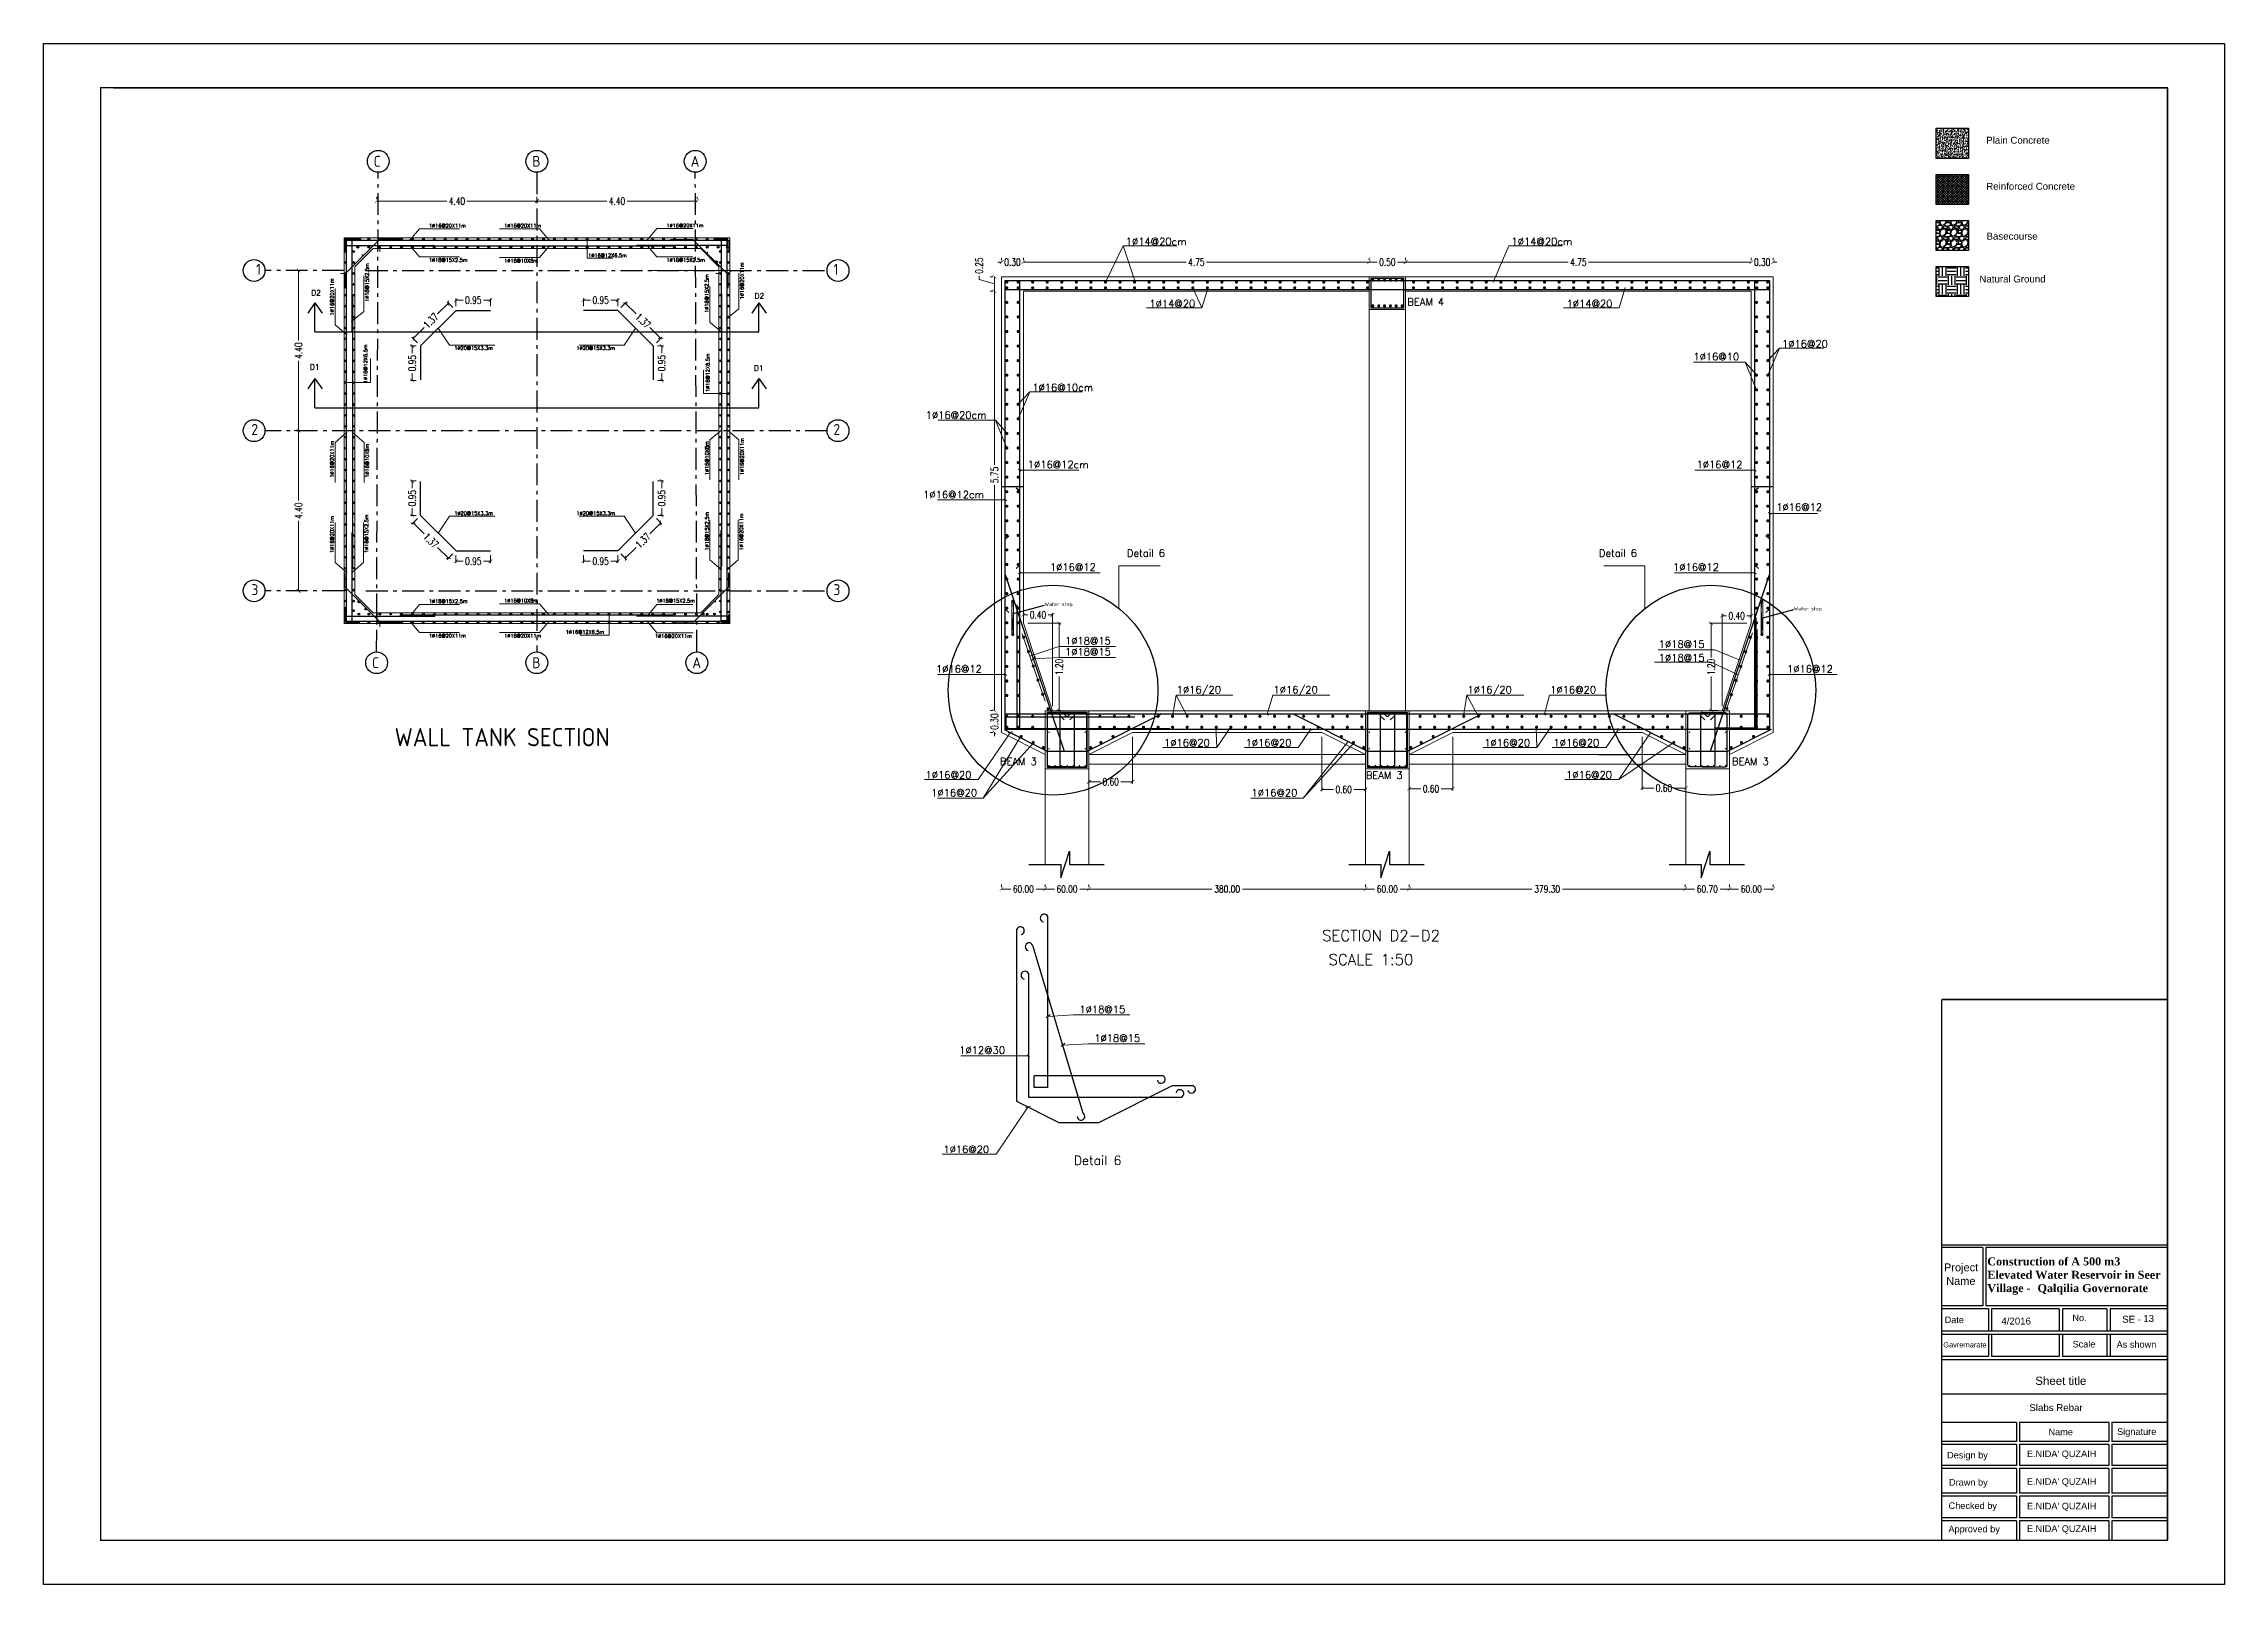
# Model space of a CAD drawing. Extents: x 166525 to 167198, y 178739 to 179747.
# Drawn here: x 167043.6 to 167103.5, y 179009.9 to 179052.2 of the extents above; entities that cross this region are included whole.
import ezdxf

# ---------------------------------------------------------------- set-up
doc = ezdxf.new("R2010")
doc.units = 0
doc.header["$MEASUREMENT"] = 0
for name, pattern in [('ACAD_ISO10W100', [18, 12, -3, 0, -3]), ('AUSGEZOGEN', [0]), ('CENTER', [2, 1.25, -0.25, 0.25, -0.25])]:
    doc.linetypes.add(name, pattern=pattern)
doc.layers.get('0').update_dxf_attribs({"linetype": 'CONTINUOUS'})
doc.layers.get('DEFPOINTS').update_dxf_attribs({"linetype": 'CONTINUOUS'})
for name, color, linetype in [('000FRAME', 7, 'CONTINUOUS'), ('006COL', 5, 'CONTINUOUS'), ('007HATH', 8, 'CONTINUOUS'), ('axis', 8, 'ACAD_ISO10W100'), ('BEAM-DIM', 4, 'CONTINUOUS'), ('BEAM-REIN', 2, 'CONTINUOUS'), ('COVER', 7, 'CONTINUOUS'), ('EBENE0', 7, 'AUSGEZOGEN'), ('FRAM-REIN', 2, 'CONTINUOUS'), ('HATSH', 252, 'CONTINUOUS'), ('LAYER40', 7, 'AUSGEZOGEN'), ('Line 1', 2, 'CONTINUOUS'), ('MHATCH', 8, 'CONTINUOUS'), ('outdim', 42, 'CONTINUOUS'), ('rebar call line', 8, 'CONTINUOUS'), ('REBARS', 2, 'CONTINUOUS'), ('TEXT', 7, 'CONTINUOUS'), ('TEXTE', 7, 'AUSGEZOGEN'), ('TXT', 6, 'CONTINUOUS')]:
    doc.layers.add(name, color=color, linetype=linetype)
for name, color, linetype, lineweight in [('BEAM', 6, 'CONTINUOUS', 13), ('Frame-PW - KA_FRAME', 7, 'CONTINUOUS', 80), ('hah', 41, 'CONTINUOUS', 9), ('LINE', 8, 'CONTINUOUS', 9)]:
    doc.layers.add(name, color=color, linetype=linetype, lineweight=lineweight)
doc.styles.add('DIM', font='simplex.shx', dxfattribs={"width": 0.75})
doc.styles.add('ISO8', font='iso8')
doc.styles.add('ROMANS', font='romans.shx')
doc.dimstyles.new('MUTASIM', dxfattribs={"dimscale": 0.9995, "dimtxt": 0.2, "dimasz": 0.1, "dimexe": 0.05, "dimexo": 0.12, "dimgap": 0.05, "dimtad": 0, "dimzin": 0, "dimdsep": 46, "dimtxsty": 'DIM', "dimblk": 'ARCHTICK', "dimcen": 0.09, "dimclrd": 35, "dimclre": 33, "dimclrt": 256, "dimazin": 0, "dimtfac": 1, "dimtofl": 0, "dimtmove": 1, "dimatfit": 3, "dimfxl": 0.18, "dimtolj": 1, "dimtzin": 0, "dimlwd": 13, "dimlwe": 9, "dimarcsym": 0})

msp = doc.modelspace()

# ---------------------------------------------------------------- texts
at = {"color": 7, "insert": (167096.99037, 179018.84534), "char_height": 0.2, "width": 4.930876, "attachment_point": 1}
msp.add_mtext('{\\fTimes New Roman|b1|i0|c0|p18;\\H1.1x;\\C256;Construction of A 500 m3 Elevated Water Reservoir in Seer Village - \\H1.2845x; \\H0.77854x;Qalqilia Governorate\\H1.1896x; }', dxfattribs=at)
at = {"layer": 'BEAM-DIM', "style": 'ROMANS'}
for s, height, p in [('1%%C16@20X11m', 0.1, (167054.17226, 179047.13704)), ('1%%C16@20X11m', 0.1, (167056.23928, 179047.13704)), ('1%%C16@20X11m', 0.1, (167060.69811, 179047.14036)), ('1%%C14@20cm', 0.2, (167073.31848, 179046.64922)), ('1%%C14@20cm', 0.2, (167083.91628, 179046.64922)), ('1%%C18@15X2.5m', 0.1, (167054.17226, 179046.19107)), ('1%%C16@10X8m', 0.1, (167056.23928, 179046.17265)), ('1%%C16@12X6.5m', 0.1, (167058.54857, 179046.31929)), ('1%%C18@15X2.5m', 0.1, (167060.69811, 179046.19416)), ('1%%C14@20', 0.2, (167073.96786, 179044.94476)), ('BEAM 4', 0.2, (167081.05586, 179044.99064)), ('1%%C14@20', 0.2, (167085.43183, 179044.94476)), ('1%%C20@15X3.3m', 0.1, (167054.871, 179043.77283)), ('1%%C20@15X3.3m', 0.1, (167058.22561, 179043.77283)), ('1%%C16@10', 0.2, (167088.9144, 179043.48838)), ('1%%C16@20', 0.2, (167091.35069, 179043.83958)), ('1%%C16@10cm', 0.2, (167070.74997, 179042.63958)), ('1%%C16@20cm', 0.2, (167067.82141, 179041.88224)), ('1%%C16@12cm', 0.2, (167070.62603, 179040.52399)), ('1%%C16@12', 0.2, (167089.00321, 179040.52399)), ('1%%C20@15X3.3m', 0.1, (167054.871, 179039.23686)), ('1%%C20@15X3.3m', 0.1, (167058.22561, 179039.23686)), ('1%%C16@12cm', 0.2, (167067.75152, 179039.69787)), ('1%%C16@12', 0.2, (167091.19246, 179039.35479)), ('1%%C16@12', 0.2, (167071.23452, 179037.70452)), ('1%%C16@12', 0.2, (167088.35717, 179037.70452)), ('1%%C18@15X2.5m', 0.1, (167054.17226, 179036.81863)), ('1%%C16@10X8m', 0.1, (167056.23928, 179036.83704)), ('1%%C18@15X2.5m', 0.1, (167060.4184, 179036.83222)), ('1%%C16@20X11m', 0.1, (167054.17226, 179035.87265)), ('1%%C16@20X11m', 0.1, (167056.23928, 179035.87265)), ('1%%C16@12X6.5m', 0.1, (167057.92719, 179035.97385)), ('1%%C16@20X11m', 0.1, (167060.38192, 179035.86086)), ('1%%C18@15', 0.2, (167071.64874, 179035.68074)), ('1%%C18@15', 0.2, (167087.96285, 179035.5883)), ('1%%C16@12', 0.2, (167068.10325, 179034.90908)), ('1%%C18@15', 0.2, (167071.64874, 179035.38033)), ('1%%C18@15', 0.2, (167087.96285, 179035.21663)), ('1%%C16@12', 0.2, (167091.48845, 179034.90908)), ('1%%C16/20', 0.2, (167074.71715, 179034.33896)), ('1%%C16/20', 0.2, (167077.37739, 179034.33896)), ('1%%C16/20', 0.2, (167082.70851, 179034.33896)), ('1%%C16@20', 0.2, (167084.98076, 179034.33896)), ('1%%C16@20', 0.2, (167074.36922, 179032.88191)), ('1%%C16@20', 0.2, (167076.6109, 179032.88191)), ('1%%C16@20', 0.2, (167083.16922, 179032.88191)), ('1%%C16@20', 0.2, (167085.06965, 179032.88191)), ('1%%C16@20', 0.2, (167067.81743, 179031.99989)), ('BEAM 3', 0.2, (167069.85992, 179032.37064)), ('BEAM 3', 0.2, (167079.91303, 179031.98865)), ('1%%C16@20', 0.2, (167085.41743, 179031.99989)), ('BEAM 3', 0.2, (167089.97322, 179032.37064)), ('1%%C16@20', 0.2, (167067.97318, 179031.5093)), ('1%%C16@20', 0.2, (167076.77318, 179031.5093)), ('1%%C18@15', 0.2, (167072.04476, 179025.55843)), ('1%%C18@15', 0.2, (167072.45383, 179024.76891)), ('1%%C12@30', 0.2, (167068.74102, 179024.43666)), ('1%%C16@20', 0.2, (167068.306, 179021.71463))]:
    msp.add_text(s, height=height, dxfattribs=at).set_placement(p)
for s, p in [('1%%C18@15X2.5m', (167052.52076, 179045.09236)), ('1%%C16@20X11m', (167062.82076, 179045.16163)), ('1%%C16@20X11m', (167051.55592, 179044.72146)), ('1%%C18@15X2.5m', (167061.85592, 179044.79073)), ('1%%C16@12X6.5m', (167052.47863, 179042.86007)), ('1%%C16@12X6.5m', (167061.88136, 179042.61696)), ('1%%C16@20X11m', (167051.55924, 179040.26263)), ('1%%C16@10X8m', (167052.52363, 179040.26263)), ('1%%C16@10X8m', (167061.85924, 179040.3319)), ('1%%C16@20X11m', (167062.82363, 179040.3319)), ('1%%C18@15X2.5m', (167061.85924, 179038.26488)), ('1%%C16@20X11m', (167051.55924, 179038.19561)), ('1%%C18@15X2.5m', (167052.50521, 179038.19561)), ('1%%C16@20X11m', (167062.80521, 179038.26488))]:
    msp.add_text(s, height=0.1, rotation=90, dxfattribs=at).set_placement(p)
for s, insert, char_height, width, attachment_point in [('D2', (167050.93796, 179045.41736), 0.15, 0.5989403, 1), ('D2', (167063.12118, 179045.3338), 0.15, 0.5989403, 1), ('D1', (167050.9016, 179043.37775), 0.15, 0.5989403, 1), ('D1', (167063.10257, 179043.34951), 0.15, 0.5989403, 1), ('Detail 6', (167073.35034, 179038.29034), 0.2, 1.4389473, 1), ('Detail 6', (167087.36476, 179038.29034), 0.2, 1.4389473, 3)]:
    msp.add_mtext(s, dxfattribs=dict(at, insert=insert, char_height=char_height, width=width, attachment_point=attachment_point))
at = {"layer": 'EBENE0', "color": 3, "style": 'ISO8'}
for s, height, p in [('C', 0.3, (167052.65347, 179048.80333)), ('B', 0.3, (167057.00863, 179048.80364)), ('A', 0.3, (167061.36347, 179048.80364)), ('1', 0.3, (167049.42059, 179045.83831)), ('1', 0.3, (167065.28626, 179045.83831)), ('2', 0.3, (167049.29202, 179041.43831)), ('2', 0.3, (167065.28626, 179041.43831)), ('3', 0.3, (167049.29202, 179037.03831)), ('3', 0.3, (167065.28626, 179037.03831)), ('C', 0.3, (167052.60863, 179035.03056)), ('B', 0.3, (167057.00863, 179035.03056)), ('A', 0.3, (167061.40863, 179035.03056)), ('WALL TANK SECTION', 0.5, (167053.22714, 179032.88595))]:
    msp.add_text(s, height=height, dxfattribs=at).set_placement(p)
at = {"layer": 'TEXT', "style": 'ROMANS'}
for s, p in [('SECTION D2-D2', (167078.713, 179027.53662)), ('SCALE 1:50', (167078.89127, 179026.87617))]:
    msp.add_text(s, height=0.3, dxfattribs=at).set_placement(p)
at = {"layer": 'TEXT', "insert": (167071.89003, 179021.63364), "char_height": 0.25, "width": 2.4560895, "attachment_point": 1, "style": 'ROMANS'}
msp.add_mtext('Detail 6', dxfattribs=at)
at = {"layer": 'TEXTE', "color": 1, "style": 'ISO8'}
for p in [(167071.08617, 179036.73884), (167091.67376, 179036.61797)]:
    msp.add_text('Water stop', height=0.1, dxfattribs=at).set_placement(p)
at = {"layer": 'TXT', "color": 7}
for s, insert, char_height, width, attachment_point in [('{\\fArial|b0|i0|c0|p34;Plain Concrete}', (167097.83358, 179049.62777), 0.1904466, 2.9052944, 2), ('{\\fArial|b0|i0|c0|p34;Reinforced Concrete}', (167098.18136, 179048.36235), 0.1904466, 2.9052944, 2), ('{\\fArial|b0|i0|c0|p34;Basecourse }', (167097.67125, 179046.99188), 0.1904466, 2.9052944, 2), ('{\\fArial|b0|i0|c0|p34;Natural Ground}', (167097.68304, 179045.81648), 0.1904466, 2.9052944, 2), ('{\\fArial|b0|i0|c0|p34;Project }', (167096.74081, 179018.67971), 0.2162446, 0.9779129, 3), ('{\\fArial|b0|i0|c0|p34;Name}', (167096.66558, 179018.30685), 0.2162446, 0.8023905, 3), ('{\\fArial|b0|i0|c0|p34;Date}', (167096.34979, 179017.22114), 0.1802039, 2.4656722, 3), ('{\\fArial|b0|i0|c0|p34;4/2016}', (167098.19078, 179017.19067), 0.1904466, 2.6058199, 3), ('{\\fArial|b0|i0|c0|p34;No.}', (167099.72067, 179017.27493), 0.1802039, 2.4656722, 3), ('\\A1;{\\fArial|b0|i0|c0|p34;SE -}', (167101.21514, 179017.24113), 0.1904466, 2.6058199, 3), ('\\A1;{\\fArial|b0|i0|c0|p34;13}', (167101.5723, 179017.26308), 0.1904466, 2.6058199, 3), ('{\\fArial|b0|i0|c0|p34;Scale}', (167099.96198, 179016.55197), 0.1802039, 2.4656722, 3), ('{\\fArial|b0|i0|c0|p34;As shown}', (167101.6344, 179016.54573), 0.1802039, 2.4656722, 3), ('{\\fArial|b0|i0|c178|p34;Gavrernarate}', (167096.96924, 179016.51595), 0.1441631, 1.9725377, 3), ('{\\fArial|b0|i0|c0|p34;Sheet title}', (167098.31196, 179015.56841), 0.2252548, 3.0820902, 1), ('{\\fArial|b0|i0|c0|p34;Slabs Rebar}', (167099.61066, 179014.81465), 0.1904466, 3.721717, 3), ('{\\fArial|b0|i0|c0|p34;Name}', (167099.34313, 179014.14105), 0.1802039, 2.4656722, 3), ('{\\fArial|b0|i0|c0|p34;Signature}', (167101.63475, 179014.15103), 0.1802039, 2.4656722, 3), ("{\\fArial|b0|i0|c0|p34;E.NIDA' QUZAIH}", (167099.98776, 179013.54008), 0.1802039, 2.1409455, 3), ('{\\fArial|b0|i0|c0|p34;Design by}', (167097.00478, 179013.5038), 0.1802039, 1.1130295, 3), ('{\\fArial|b0|i0|c0|p34;Drawn by}', (167097.00118, 179012.7575), 0.1802039, 1.1094247, 3), ("{\\fArial|b0|i0|c0|p34;E.NIDA' QUZAIH}", (167099.98776, 179012.7788), 0.1802039, 2.1409455, 3), ('{\\fArial|b0|i0|c0|p34;Checked by}', (167097.25628, 179012.11535), 0.1802039, 1.3645265, 3), ("{\\fArial|b0|i0|c0|p34;E.NIDA' QUZAIH}", (167099.98776, 179012.10496), 0.1802039, 2.1409455, 3), ('{\\fArial|b0|i0|c0|p34;Approved by}', (167097.33607, 179011.47386), 0.1802039, 1.4443199, 3), ("{\\fArial|b0|i0|c0|p34;E.NIDA' QUZAIH}", (167099.98776, 179011.48416), 0.1802039, 2.1409455, 3)]:
    msp.add_mtext(s, dxfattribs=dict(at, insert=insert, char_height=char_height, width=width, attachment_point=attachment_point))

# ---------------------------------------------------------------- blocks, each defined once
blk = doc.blocks.new('_ARCHTICK')
at = {"color": 0, "linetype": 'ByBlock', "const_width": 0.15}
blk.add_lwpolyline([(-0.5, -0.5), (0.5, 0.5)], dxfattribs=at)
blk = doc.blocks.new('*D1882')
at = {"layer": 'BEAM', "color": 33, "lineweight": 9, "transparency": 16777216}
for p, q in [((167070.625, 179036.264), (167071.536, 179036.264)), ((167071.425, 179033.864), (167071.536, 179033.864))]:
    blk.add_line(p, q, dxfattribs=at)
at = {"layer": 'BEAM', "color": 35, "lineweight": 13, "transparency": 16777216}
for p, q in [((167071.486, 179036.264), (167071.486, 179035.328)), ((167071.486, 179033.864), (167071.486, 179034.799))]:
    blk.add_line(p, q, dxfattribs=at)
at = {"layer": 'DEFPOINTS', "color": 0, "transparency": 16777216}
for p in [(167070.505, 179036.264), (167071.305, 179033.864), (167071.486, 179033.864)]:
    blk.add_point(p, dxfattribs=at)
at = {"layer": 'BEAM', "color": 35, "lineweight": 13, "transparency": 16777216, "xscale": 0.09995000000000001, "yscale": 0.09995000000000001, "zscale": 0.09995000000000001}
for p, rotation in [((167071.486, 179036.264), 90), ((167071.486, 179033.864), 270)]:
    blk.add_blockref('_ARCHTICK', p, dxfattribs=dict(at, rotation=rotation))
at = {"layer": 'BEAM', "transparency": 16777216, "insert": (167071.486, 179035.064), "char_height": 0.1999, "attachment_point": 5, "rotation": 90, "style": 'DIM'}
blk.add_mtext('\\A1;1.20', dxfattribs=at)
blk = doc.blocks.new('*D1883')
at = {"layer": 'BEAM', "color": 33, "lineweight": 9, "transparency": 16777216}
for p, q in [((167090.385, 179036.264), (167089.354, 179036.264)), ((167089.585, 179033.864), (167089.354, 179033.864))]:
    blk.add_line(p, q, dxfattribs=at)
at = {"layer": 'BEAM', "color": 35, "lineweight": 13, "transparency": 16777216}
for p, q in [((167089.404, 179036.264), (167089.404, 179035.328)), ((167089.404, 179033.864), (167089.404, 179034.799))]:
    blk.add_line(p, q, dxfattribs=at)
at = {"layer": 'DEFPOINTS', "color": 0, "transparency": 16777216}
for p in [(167089.404, 179036.264), (167090.505, 179036.264), (167089.705, 179033.864)]:
    blk.add_point(p, dxfattribs=at)
at = {"layer": 'BEAM', "color": 35, "lineweight": 13, "transparency": 16777216, "xscale": 0.09995000000000001, "yscale": 0.09995000000000001, "zscale": 0.09995000000000001}
for p, rotation in [((167089.404, 179036.264), 90), ((167089.404, 179033.864), 270)]:
    blk.add_blockref('_ARCHTICK', p, dxfattribs=dict(at, rotation=rotation))
at = {"layer": 'BEAM', "transparency": 16777216, "insert": (167089.404, 179035.064), "char_height": 0.1999, "attachment_point": 5, "rotation": 90, "style": 'DIM'}
blk.add_mtext('\\A1;1.20', dxfattribs=at)
blk = doc.blocks.new('*D1884')
at = {"layer": 'BEAM', "color": 33, "lineweight": 9, "transparency": 16777216}
for p, q in [((167089.705, 179033.984), (167089.705, 179036.521)), ((167090.505, 179036.384), (167090.505, 179036.521))]:
    blk.add_line(p, q, dxfattribs=at)
at = {"layer": 'BEAM', "color": 35, "lineweight": 13, "transparency": 16777216}
for p, q in [((167089.705, 179036.471), (167089.827, 179036.471)), ((167090.505, 179036.471), (167090.384, 179036.471))]:
    blk.add_line(p, q, dxfattribs=at)
at = {"layer": 'DEFPOINTS', "color": 0, "transparency": 16777216}
for p in [(167090.505, 179036.471), (167090.505, 179036.264), (167089.705, 179033.864)]:
    blk.add_point(p, dxfattribs=at)
at = {"layer": 'BEAM', "color": 35, "lineweight": 13, "transparency": 16777216, "xscale": 0.09995000000000001, "yscale": 0.09995000000000001, "zscale": 0.09995000000000001, "rotation": 180}
blk.add_blockref('_ARCHTICK', (167089.705, 179036.471), dxfattribs=at)
at = {"layer": 'BEAM', "color": 35, "lineweight": 13, "transparency": 16777216, "xscale": 0.09995000000000001, "yscale": 0.09995000000000001, "zscale": 0.09995000000000001}
blk.add_blockref('_ARCHTICK', (167090.505, 179036.471), dxfattribs=at)
at = {"layer": 'BEAM', "transparency": 16777216, "insert": (167090.105, 179036.471), "char_height": 0.1999, "attachment_point": 5, "style": 'DIM'}
blk.add_mtext('\\A1;0.40', dxfattribs=at)
blk = doc.blocks.new('new block')
at = {"layer": 'FRAM-REIN', "const_width": 8.4}
blk.add_lwpolyline([(-3, 3, -1), (3, -3, -1)], format="xyb", close=True, dxfattribs=at)
blk = doc.blocks.new('*D1885')
at = {"layer": 'BEAM', "color": 33, "lineweight": 9, "transparency": 16777216}
for p, q in [((167070.505, 179036.384), (167070.505, 179036.545)), ((167071.305, 179033.984), (167071.305, 179036.545))]:
    blk.add_line(p, q, dxfattribs=at)
at = {"layer": 'BEAM', "color": 35, "lineweight": 13, "transparency": 16777216}
for p, q in [((167070.505, 179036.495), (167070.627, 179036.495)), ((167071.305, 179036.495), (167071.184, 179036.495))]:
    blk.add_line(p, q, dxfattribs=at)
at = {"layer": 'DEFPOINTS', "color": 0, "transparency": 16777216}
for p in [(167071.305, 179036.495), (167070.505, 179036.264), (167071.305, 179033.864)]:
    blk.add_point(p, dxfattribs=at)
at = {"layer": 'BEAM', "color": 35, "lineweight": 13, "transparency": 16777216, "xscale": 0.09995000000000001, "yscale": 0.09995000000000001, "zscale": 0.09995000000000001, "rotation": 180}
blk.add_blockref('_ARCHTICK', (167070.505, 179036.495), dxfattribs=at)
at = {"layer": 'BEAM', "color": 35, "lineweight": 13, "transparency": 16777216, "xscale": 0.09995000000000001, "yscale": 0.09995000000000001, "zscale": 0.09995000000000001}
blk.add_blockref('_ARCHTICK', (167071.305, 179036.495), dxfattribs=at)
at = {"layer": 'BEAM', "transparency": 16777216, "insert": (167070.905, 179036.495), "char_height": 0.1999, "attachment_point": 5, "style": 'DIM'}
blk.add_mtext('\\A1;0.40', dxfattribs=at)
blk = doc.blocks.new('*D1696')
at = {"layer": 'BEAM', "color": 33, "lineweight": 9, "transparency": 16777216}
for p, q in [((167069.592, 179045.384), (167069.662, 179045.384)), ((167069.592, 179033.864), (167069.662, 179033.864))]:
    blk.add_line(p, q, dxfattribs=at)
at = {"layer": 'BEAM', "color": 35, "lineweight": 13, "transparency": 16777216}
for p, q in [((167069.712, 179045.384), (167069.712, 179040.618)), ((167069.712, 179033.864), (167069.712, 179040.062))]:
    blk.add_line(p, q, dxfattribs=at)
at = {"layer": 'DEFPOINTS', "color": 0, "transparency": 16777216}
for p in [(167069.712, 179045.384), (167069.712, 179033.864), (167069.712, 179033.864)]:
    blk.add_point(p, dxfattribs=at)
at = {"layer": 'BEAM', "color": 35, "lineweight": 13, "transparency": 16777216, "xscale": 0.09995000000000001, "yscale": 0.09995000000000001, "zscale": 0.09995000000000001}
for p, rotation in [((167069.712, 179045.384), 90), ((167069.712, 179033.864), 270)]:
    blk.add_blockref('_ARCHTICK', p, dxfattribs=dict(at, rotation=rotation))
at = {"layer": 'BEAM', "transparency": 16777216, "insert": (167069.712, 179040.34), "char_height": 0.1999, "attachment_point": 5, "rotation": 90, "style": 'DIM'}
blk.add_mtext('\\A1;5.75', dxfattribs=at)
blk = doc.blocks.new('*D1697')
at = {"layer": 'BEAM', "color": 35, "lineweight": 13, "transparency": 16777216}
for p, q in [((167069.287, 179045.711), (167069.287, 179045.811)), ((167069.712, 179045.584), (167069.287, 179045.711)), ((167069.712, 179045.784), (167069.712, 179045.384))]:
    blk.add_line(p, q, dxfattribs=at)
at = {"layer": 'BEAM', "color": 33, "lineweight": 9, "transparency": 16777216}
for p, q in [((167069.592, 179045.784), (167069.662, 179045.784)), ((167069.592, 179045.384), (167069.662, 179045.384))]:
    blk.add_line(p, q, dxfattribs=at)
at = {"layer": 'DEFPOINTS', "color": 0, "transparency": 16777216}
for p in [(167069.712, 179045.784), (167069.712, 179045.384), (167069.712, 179045.384)]:
    blk.add_point(p, dxfattribs=at)
at = {"layer": 'BEAM', "color": 35, "lineweight": 13, "transparency": 16777216, "xscale": 0.09995000000000001, "yscale": 0.09995000000000001, "zscale": 0.09995000000000001}
for p, rotation in [((167069.712, 179045.784), 90), ((167069.712, 179045.384), 270)]:
    blk.add_blockref('_ARCHTICK', p, dxfattribs=dict(at, rotation=rotation))
at = {"layer": 'BEAM', "transparency": 16777216, "insert": (167069.287, 179046.089), "char_height": 0.1999, "attachment_point": 5, "rotation": 90, "style": 'DIM'}
blk.add_mtext('\\A1;0.25', dxfattribs=at)
blk = doc.blocks.new('*D1698')
at = {"layer": 'BEAM', "color": 35, "lineweight": 13, "transparency": 16777216}
for p, q in [((167069.712, 179033.864), (167069.712, 179033.964)), ((167069.712, 179033.264), (167069.712, 179033.164))]:
    blk.add_line(p, q, dxfattribs=at)
at = {"layer": 'BEAM', "color": 33, "lineweight": 9, "transparency": 16777216}
for p, q in [((167069.592, 179033.864), (167069.662, 179033.864)), ((167069.592, 179033.264), (167069.662, 179033.264))]:
    blk.add_line(p, q, dxfattribs=at)
at = {"layer": 'DEFPOINTS', "color": 0, "transparency": 16777216}
for p in [(167069.712, 179033.864), (167069.712, 179033.264), (167069.712, 179033.264)]:
    blk.add_point(p, dxfattribs=at)
at = {"layer": 'BEAM', "color": 35, "lineweight": 13, "transparency": 16777216, "xscale": 0.09995000000000001, "yscale": 0.09995000000000001, "zscale": 0.09995000000000001}
for p, rotation in [((167069.712, 179033.864), 270), ((167069.712, 179033.264), 90)]:
    blk.add_blockref('_ARCHTICK', p, dxfattribs=dict(at, rotation=rotation))
at = {"layer": 'BEAM', "transparency": 16777216, "insert": (167069.712, 179033.564), "char_height": 0.1999, "attachment_point": 5, "rotation": 90, "style": 'DIM'}
blk.add_mtext('\\A1;0.30', dxfattribs=at)
blk = doc.blocks.new('*D1699')
at = {"layer": 'BEAM', "color": 33, "lineweight": 9, "transparency": 16777216}
for p, q in [((167069.905, 179029.085), (167069.905, 179029.015)), ((167071.105, 179029.085), (167071.105, 179029.015))]:
    blk.add_line(p, q, dxfattribs=at)
at = {"layer": 'BEAM', "color": 35, "lineweight": 13, "transparency": 16777216}
for p, q in [((167069.905, 179028.965), (167070.156, 179028.965)), ((167071.105, 179028.965), (167070.855, 179028.965))]:
    blk.add_line(p, q, dxfattribs=at)
at = {"layer": 'DEFPOINTS', "color": 0, "transparency": 16777216}
for p in [(167069.905, 179028.965), (167071.105, 179028.965), (167071.105, 179028.965)]:
    blk.add_point(p, dxfattribs=at)
at = {"layer": 'BEAM', "color": 35, "lineweight": 13, "transparency": 16777216, "xscale": 0.09995000000000001, "yscale": 0.09995000000000001, "zscale": 0.09995000000000001, "rotation": 180}
blk.add_blockref('_ARCHTICK', (167069.905, 179028.965), dxfattribs=at)
at = {"layer": 'BEAM', "color": 35, "lineweight": 13, "transparency": 16777216, "xscale": 0.09995000000000001, "yscale": 0.09995000000000001, "zscale": 0.09995000000000001}
blk.add_blockref('_ARCHTICK', (167071.105, 179028.965), dxfattribs=at)
at = {"layer": 'BEAM', "transparency": 16777216, "insert": (167070.505, 179028.965), "char_height": 0.1999, "attachment_point": 5, "style": 'DIM'}
blk.add_mtext('\\A1;60.00', dxfattribs=at)
blk = doc.blocks.new('*D1700')
at = {"layer": 'BEAM', "color": 33, "lineweight": 9, "transparency": 16777216}
for p, q in [((167071.105, 179029.085), (167071.105, 179029.015)), ((167072.305, 179029.085), (167072.305, 179029.015))]:
    blk.add_line(p, q, dxfattribs=at)
at = {"layer": 'BEAM', "color": 35, "lineweight": 13, "transparency": 16777216}
for p, q in [((167071.105, 179028.965), (167071.356, 179028.965)), ((167072.305, 179028.965), (167072.055, 179028.965))]:
    blk.add_line(p, q, dxfattribs=at)
at = {"layer": 'DEFPOINTS', "color": 0, "transparency": 16777216}
for p in [(167071.105, 179028.965), (167072.305, 179028.965), (167072.305, 179028.965)]:
    blk.add_point(p, dxfattribs=at)
at = {"layer": 'BEAM', "color": 35, "lineweight": 13, "transparency": 16777216, "xscale": 0.09995000000000001, "yscale": 0.09995000000000001, "zscale": 0.09995000000000001, "rotation": 180}
blk.add_blockref('_ARCHTICK', (167071.105, 179028.965), dxfattribs=at)
at = {"layer": 'BEAM', "color": 35, "lineweight": 13, "transparency": 16777216, "xscale": 0.09995000000000001, "yscale": 0.09995000000000001, "zscale": 0.09995000000000001}
blk.add_blockref('_ARCHTICK', (167072.305, 179028.965), dxfattribs=at)
at = {"layer": 'BEAM', "transparency": 16777216, "insert": (167071.705, 179028.965), "char_height": 0.1999, "attachment_point": 5, "style": 'DIM'}
blk.add_mtext('\\A1;60.00', dxfattribs=at)
blk = doc.blocks.new('*D1701')
at = {"layer": 'BEAM', "color": 33, "lineweight": 9, "transparency": 16777216}
for p, q in [((167072.305, 179029.085), (167072.305, 179029.015)), ((167079.905, 179029.085), (167079.905, 179029.015))]:
    blk.add_line(p, q, dxfattribs=at)
at = {"layer": 'BEAM', "color": 35, "lineweight": 13, "transparency": 16777216}
for p, q in [((167072.305, 179028.965), (167075.684, 179028.965)), ((167079.905, 179028.965), (167076.527, 179028.965))]:
    blk.add_line(p, q, dxfattribs=at)
at = {"layer": 'DEFPOINTS', "color": 0, "transparency": 16777216}
for p in [(167072.305, 179028.965), (167079.905, 179028.965), (167079.905, 179028.965)]:
    blk.add_point(p, dxfattribs=at)
at = {"layer": 'BEAM', "color": 35, "lineweight": 13, "transparency": 16777216, "xscale": 0.09995000000000001, "yscale": 0.09995000000000001, "zscale": 0.09995000000000001, "rotation": 180}
blk.add_blockref('_ARCHTICK', (167072.305, 179028.965), dxfattribs=at)
at = {"layer": 'BEAM', "color": 35, "lineweight": 13, "transparency": 16777216, "xscale": 0.09995000000000001, "yscale": 0.09995000000000001, "zscale": 0.09995000000000001}
blk.add_blockref('_ARCHTICK', (167079.905, 179028.965), dxfattribs=at)
at = {"layer": 'BEAM', "transparency": 16777216, "insert": (167076.105, 179028.965), "char_height": 0.1999, "attachment_point": 5, "style": 'DIM'}
blk.add_mtext('\\A1;380.00', dxfattribs=at)
blk = doc.blocks.new('*D1702')
at = {"layer": 'BEAM', "color": 33, "lineweight": 9, "transparency": 16777216}
for p, q in [((167079.905, 179029.085), (167079.905, 179029.015)), ((167081.105, 179029.085), (167081.105, 179029.015))]:
    blk.add_line(p, q, dxfattribs=at)
at = {"layer": 'BEAM', "color": 35, "lineweight": 13, "transparency": 16777216}
for p, q in [((167079.905, 179028.965), (167080.156, 179028.965)), ((167081.105, 179028.965), (167080.855, 179028.965))]:
    blk.add_line(p, q, dxfattribs=at)
at = {"layer": 'DEFPOINTS', "color": 0, "transparency": 16777216}
for p in [(167079.905, 179028.965), (167081.105, 179028.965), (167081.105, 179028.965)]:
    blk.add_point(p, dxfattribs=at)
at = {"layer": 'BEAM', "color": 35, "lineweight": 13, "transparency": 16777216, "xscale": 0.09995000000000001, "yscale": 0.09995000000000001, "zscale": 0.09995000000000001, "rotation": 180}
blk.add_blockref('_ARCHTICK', (167079.905, 179028.965), dxfattribs=at)
at = {"layer": 'BEAM', "color": 35, "lineweight": 13, "transparency": 16777216, "xscale": 0.09995000000000001, "yscale": 0.09995000000000001, "zscale": 0.09995000000000001}
blk.add_blockref('_ARCHTICK', (167081.105, 179028.965), dxfattribs=at)
at = {"layer": 'BEAM', "transparency": 16777216, "insert": (167080.505, 179028.965), "char_height": 0.1999, "attachment_point": 5, "style": 'DIM'}
blk.add_mtext('\\A1;60.00', dxfattribs=at)
blk = doc.blocks.new('*D1703')
at = {"layer": 'BEAM', "color": 33, "lineweight": 9, "transparency": 16777216}
for p, q in [((167081.105, 179029.085), (167081.105, 179029.015)), ((167088.691, 179029.085), (167088.691, 179029.015))]:
    blk.add_line(p, q, dxfattribs=at)
at = {"layer": 'BEAM', "color": 35, "lineweight": 13, "transparency": 16777216}
for p, q in [((167081.105, 179028.965), (167084.477, 179028.965)), ((167088.691, 179028.965), (167085.32, 179028.965))]:
    blk.add_line(p, q, dxfattribs=at)
at = {"layer": 'DEFPOINTS', "color": 0, "transparency": 16777216}
for p in [(167081.105, 179028.965), (167088.691, 179028.965), (167088.691, 179028.965)]:
    blk.add_point(p, dxfattribs=at)
at = {"layer": 'BEAM', "color": 35, "lineweight": 13, "transparency": 16777216, "xscale": 0.09995000000000001, "yscale": 0.09995000000000001, "zscale": 0.09995000000000001, "rotation": 180}
blk.add_blockref('_ARCHTICK', (167081.105, 179028.965), dxfattribs=at)
at = {"layer": 'BEAM', "color": 35, "lineweight": 13, "transparency": 16777216, "xscale": 0.09995000000000001, "yscale": 0.09995000000000001, "zscale": 0.09995000000000001}
blk.add_blockref('_ARCHTICK', (167088.691, 179028.965), dxfattribs=at)
at = {"layer": 'BEAM', "transparency": 16777216, "insert": (167084.898, 179028.965), "char_height": 0.1999, "attachment_point": 5, "style": 'DIM'}
blk.add_mtext('\\A1;379.30', dxfattribs=at)
blk = doc.blocks.new('*D1704')
at = {"layer": 'BEAM', "color": 33, "lineweight": 9, "transparency": 16777216}
for p, q in [((167088.691, 179029.085), (167088.691, 179029.015)), ((167089.905, 179029.085), (167089.905, 179029.015))]:
    blk.add_line(p, q, dxfattribs=at)
at = {"layer": 'BEAM', "color": 35, "lineweight": 13, "transparency": 16777216}
for p, q in [((167088.691, 179028.965), (167088.949, 179028.965)), ((167089.905, 179028.965), (167089.648, 179028.965))]:
    blk.add_line(p, q, dxfattribs=at)
at = {"layer": 'DEFPOINTS', "color": 0, "transparency": 16777216}
for p in [(167088.691, 179028.965), (167089.905, 179028.965), (167089.905, 179028.965)]:
    blk.add_point(p, dxfattribs=at)
at = {"layer": 'BEAM', "color": 35, "lineweight": 13, "transparency": 16777216, "xscale": 0.09995000000000001, "yscale": 0.09995000000000001, "zscale": 0.09995000000000001, "rotation": 180}
blk.add_blockref('_ARCHTICK', (167088.691, 179028.965), dxfattribs=at)
at = {"layer": 'BEAM', "color": 35, "lineweight": 13, "transparency": 16777216, "xscale": 0.09995000000000001, "yscale": 0.09995000000000001, "zscale": 0.09995000000000001}
blk.add_blockref('_ARCHTICK', (167089.905, 179028.965), dxfattribs=at)
at = {"layer": 'BEAM', "transparency": 16777216, "insert": (167089.298, 179028.965), "char_height": 0.1999, "attachment_point": 5, "style": 'DIM'}
blk.add_mtext('\\A1;60.70', dxfattribs=at)
blk = doc.blocks.new('*D1705')
at = {"layer": 'BEAM', "color": 33, "lineweight": 9, "transparency": 16777216}
for p, q in [((167089.905, 179029.085), (167089.905, 179029.015)), ((167091.105, 179029.085), (167091.105, 179029.015))]:
    blk.add_line(p, q, dxfattribs=at)
at = {"layer": 'BEAM', "color": 35, "lineweight": 13, "transparency": 16777216}
for p, q in [((167089.905, 179028.965), (167090.156, 179028.965)), ((167091.105, 179028.965), (167090.855, 179028.965))]:
    blk.add_line(p, q, dxfattribs=at)
at = {"layer": 'DEFPOINTS', "color": 0, "transparency": 16777216}
for p in [(167089.905, 179028.965), (167091.105, 179028.965), (167091.105, 179028.965)]:
    blk.add_point(p, dxfattribs=at)
at = {"layer": 'BEAM', "color": 35, "lineweight": 13, "transparency": 16777216, "xscale": 0.09995000000000001, "yscale": 0.09995000000000001, "zscale": 0.09995000000000001, "rotation": 180}
blk.add_blockref('_ARCHTICK', (167089.905, 179028.965), dxfattribs=at)
at = {"layer": 'BEAM', "color": 35, "lineweight": 13, "transparency": 16777216, "xscale": 0.09995000000000001, "yscale": 0.09995000000000001, "zscale": 0.09995000000000001}
blk.add_blockref('_ARCHTICK', (167091.105, 179028.965), dxfattribs=at)
at = {"layer": 'BEAM', "transparency": 16777216, "insert": (167090.505, 179028.965), "char_height": 0.1999, "attachment_point": 5, "style": 'DIM'}
blk.add_mtext('\\A1;60.00', dxfattribs=at)
blk = doc.blocks.new('*D1706')
at = {"layer": 'BEAM', "color": 35, "lineweight": 13, "transparency": 16777216}
for p, q in [((167069.905, 179046.184), (167069.805, 179046.184)), ((167070.505, 179046.184), (167070.605, 179046.184))]:
    blk.add_line(p, q, dxfattribs=at)
at = {"layer": 'BEAM', "color": 33, "lineweight": 9, "transparency": 16777216}
for p, q in [((167069.905, 179046.304), (167069.905, 179046.234)), ((167070.505, 179046.304), (167070.505, 179046.234))]:
    blk.add_line(p, q, dxfattribs=at)
at = {"layer": 'DEFPOINTS', "color": 0, "transparency": 16777216}
for p in [(167069.905, 179046.184), (167070.505, 179046.184), (167070.505, 179046.184)]:
    blk.add_point(p, dxfattribs=at)
at = {"layer": 'BEAM', "color": 35, "lineweight": 13, "transparency": 16777216, "xscale": 0.09995000000000001, "yscale": 0.09995000000000001, "zscale": 0.09995000000000001}
blk.add_blockref('_ARCHTICK', (167069.905, 179046.184), dxfattribs=at)
at = {"layer": 'BEAM', "color": 35, "lineweight": 13, "transparency": 16777216, "xscale": 0.09995000000000001, "yscale": 0.09995000000000001, "zscale": 0.09995000000000001, "rotation": 180}
blk.add_blockref('_ARCHTICK', (167070.505, 179046.184), dxfattribs=at)
at = {"layer": 'BEAM', "transparency": 16777216, "insert": (167070.205, 179046.184), "char_height": 0.1999, "attachment_point": 5, "style": 'DIM'}
blk.add_mtext('\\A1;0.30', dxfattribs=at)
blk = doc.blocks.new('*D1707')
at = {"layer": 'BEAM', "color": 33, "lineweight": 9, "transparency": 16777216}
for p, q in [((167070.505, 179046.304), (167070.505, 179046.234)), ((167080.005, 179046.304), (167080.005, 179046.234))]:
    blk.add_line(p, q, dxfattribs=at)
at = {"layer": 'BEAM', "color": 35, "lineweight": 13, "transparency": 16777216}
for p, q in [((167070.505, 179046.184), (167074.977, 179046.184)), ((167080.005, 179046.184), (167075.534, 179046.184))]:
    blk.add_line(p, q, dxfattribs=at)
at = {"layer": 'DEFPOINTS', "color": 0, "transparency": 16777216}
for p in [(167070.505, 179046.184), (167080.005, 179046.184), (167080.005, 179046.184)]:
    blk.add_point(p, dxfattribs=at)
at = {"layer": 'BEAM', "color": 35, "lineweight": 13, "transparency": 16777216, "xscale": 0.09995000000000001, "yscale": 0.09995000000000001, "zscale": 0.09995000000000001, "rotation": 180}
blk.add_blockref('_ARCHTICK', (167070.505, 179046.184), dxfattribs=at)
at = {"layer": 'BEAM', "color": 35, "lineweight": 13, "transparency": 16777216, "xscale": 0.09995000000000001, "yscale": 0.09995000000000001, "zscale": 0.09995000000000001}
blk.add_blockref('_ARCHTICK', (167080.005, 179046.184), dxfattribs=at)
at = {"layer": 'BEAM', "transparency": 16777216, "insert": (167075.255, 179046.184), "char_height": 0.1999, "attachment_point": 5, "style": 'DIM'}
blk.add_mtext('\\A1;4.75', dxfattribs=at)
blk = doc.blocks.new('*D1708')
at = {"layer": 'BEAM', "color": 33, "lineweight": 9, "transparency": 16777216}
for p, q in [((167080.005, 179046.304), (167080.005, 179046.234)), ((167081.005, 179046.304), (167081.005, 179046.234))]:
    blk.add_line(p, q, dxfattribs=at)
at = {"layer": 'BEAM', "color": 35, "lineweight": 13, "transparency": 16777216}
for p, q in [((167080.005, 179046.184), (167080.227, 179046.184)), ((167081.005, 179046.184), (167080.784, 179046.184))]:
    blk.add_line(p, q, dxfattribs=at)
at = {"layer": 'DEFPOINTS', "color": 0, "transparency": 16777216}
for p in [(167080.005, 179046.184), (167081.005, 179046.184), (167081.005, 179046.184)]:
    blk.add_point(p, dxfattribs=at)
at = {"layer": 'BEAM', "color": 35, "lineweight": 13, "transparency": 16777216, "xscale": 0.09995000000000001, "yscale": 0.09995000000000001, "zscale": 0.09995000000000001, "rotation": 180}
blk.add_blockref('_ARCHTICK', (167080.005, 179046.184), dxfattribs=at)
at = {"layer": 'BEAM', "color": 35, "lineweight": 13, "transparency": 16777216, "xscale": 0.09995000000000001, "yscale": 0.09995000000000001, "zscale": 0.09995000000000001}
blk.add_blockref('_ARCHTICK', (167081.005, 179046.184), dxfattribs=at)
at = {"layer": 'BEAM', "transparency": 16777216, "insert": (167080.505, 179046.184), "char_height": 0.1999, "attachment_point": 5, "style": 'DIM'}
blk.add_mtext('\\A1;0.50', dxfattribs=at)
blk = doc.blocks.new('*D1709')
at = {"layer": 'BEAM', "color": 33, "lineweight": 9, "transparency": 16777216}
for p, q in [((167081.005, 179046.304), (167081.005, 179046.234)), ((167090.505, 179046.304), (167090.505, 179046.234))]:
    blk.add_line(p, q, dxfattribs=at)
at = {"layer": 'BEAM', "color": 35, "lineweight": 13, "transparency": 16777216}
for p, q in [((167081.005, 179046.184), (167085.477, 179046.184)), ((167090.505, 179046.184), (167086.034, 179046.184))]:
    blk.add_line(p, q, dxfattribs=at)
at = {"layer": 'DEFPOINTS', "color": 0, "transparency": 16777216}
for p in [(167081.005, 179046.184), (167090.505, 179046.184), (167090.505, 179046.184)]:
    blk.add_point(p, dxfattribs=at)
at = {"layer": 'BEAM', "color": 35, "lineweight": 13, "transparency": 16777216, "xscale": 0.09995000000000001, "yscale": 0.09995000000000001, "zscale": 0.09995000000000001, "rotation": 180}
blk.add_blockref('_ARCHTICK', (167081.005, 179046.184), dxfattribs=at)
at = {"layer": 'BEAM', "color": 35, "lineweight": 13, "transparency": 16777216, "xscale": 0.09995000000000001, "yscale": 0.09995000000000001, "zscale": 0.09995000000000001}
blk.add_blockref('_ARCHTICK', (167090.505, 179046.184), dxfattribs=at)
at = {"layer": 'BEAM', "transparency": 16777216, "insert": (167085.755, 179046.184), "char_height": 0.1999, "attachment_point": 5, "style": 'DIM'}
blk.add_mtext('\\A1;4.75', dxfattribs=at)
blk = doc.blocks.new('*D1710')
at = {"layer": 'BEAM', "color": 35, "lineweight": 13, "transparency": 16777216}
for p, q in [((167090.505, 179046.184), (167090.405, 179046.184)), ((167091.105, 179046.184), (167091.205, 179046.184))]:
    blk.add_line(p, q, dxfattribs=at)
at = {"layer": 'BEAM', "color": 33, "lineweight": 9, "transparency": 16777216}
for p, q in [((167090.505, 179046.304), (167090.505, 179046.234)), ((167091.105, 179046.304), (167091.105, 179046.234))]:
    blk.add_line(p, q, dxfattribs=at)
at = {"layer": 'DEFPOINTS', "color": 0, "transparency": 16777216}
for p in [(167090.505, 179046.184), (167091.105, 179046.184), (167091.105, 179046.184)]:
    blk.add_point(p, dxfattribs=at)
at = {"layer": 'BEAM', "color": 35, "lineweight": 13, "transparency": 16777216, "xscale": 0.09995000000000001, "yscale": 0.09995000000000001, "zscale": 0.09995000000000001}
blk.add_blockref('_ARCHTICK', (167090.505, 179046.184), dxfattribs=at)
at = {"layer": 'BEAM', "color": 35, "lineweight": 13, "transparency": 16777216, "xscale": 0.09995000000000001, "yscale": 0.09995000000000001, "zscale": 0.09995000000000001, "rotation": 180}
blk.add_blockref('_ARCHTICK', (167091.105, 179046.184), dxfattribs=at)
at = {"layer": 'BEAM', "transparency": 16777216, "insert": (167090.805, 179046.184), "char_height": 0.1999, "attachment_point": 5, "style": 'DIM'}
blk.add_mtext('\\A1;0.30', dxfattribs=at)
blk = doc.blocks.new('*D1886')
at = {"layer": 'BEAM', "color": 33, "lineweight": 9, "transparency": 16777216}
for p, q in [((167073.505, 179033.144), (167073.505, 179031.861)), ((167072.305, 179032.544), (167072.305, 179031.861))]:
    blk.add_line(p, q, dxfattribs=at)
at = {"layer": 'BEAM', "color": 35, "lineweight": 13, "transparency": 16777216}
for p, q in [((167072.305, 179031.911), (167072.627, 179031.911)), ((167073.505, 179031.911), (167073.184, 179031.911))]:
    blk.add_line(p, q, dxfattribs=at)
at = {"layer": 'DEFPOINTS', "color": 0, "transparency": 16777216}
for p in [(167073.505, 179033.264), (167072.305, 179032.664), (167073.505, 179031.911)]:
    blk.add_point(p, dxfattribs=at)
at = {"layer": 'BEAM', "color": 35, "lineweight": 13, "transparency": 16777216, "xscale": 0.09995000000000001, "yscale": 0.09995000000000001, "zscale": 0.09995000000000001, "rotation": 180}
blk.add_blockref('_ARCHTICK', (167072.305, 179031.911), dxfattribs=at)
at = {"layer": 'BEAM', "color": 35, "lineweight": 13, "transparency": 16777216, "xscale": 0.09995000000000001, "yscale": 0.09995000000000001, "zscale": 0.09995000000000001}
blk.add_blockref('_ARCHTICK', (167073.505, 179031.911), dxfattribs=at)
at = {"layer": 'BEAM', "transparency": 16777216, "insert": (167072.905, 179031.911), "char_height": 0.1999, "attachment_point": 5, "style": 'DIM'}
blk.add_mtext('\\A1;0.60', dxfattribs=at)
blk = doc.blocks.new('*D1887')
at = {"layer": 'BEAM', "color": 33, "lineweight": 9, "transparency": 16777216}
for p, q in [((167078.705, 179033.144), (167078.705, 179031.649)), ((167079.905, 179032.544), (167079.905, 179031.649))]:
    blk.add_line(p, q, dxfattribs=at)
at = {"layer": 'BEAM', "color": 35, "lineweight": 13, "transparency": 16777216}
for p, q in [((167078.705, 179031.699), (167079.027, 179031.699)), ((167079.905, 179031.699), (167079.584, 179031.699))]:
    blk.add_line(p, q, dxfattribs=at)
at = {"layer": 'DEFPOINTS', "color": 0, "transparency": 16777216}
for p in [(167078.705, 179033.264), (167079.905, 179032.664), (167079.905, 179031.699)]:
    blk.add_point(p, dxfattribs=at)
at = {"layer": 'BEAM', "color": 35, "lineweight": 13, "transparency": 16777216, "xscale": 0.09995000000000001, "yscale": 0.09995000000000001, "zscale": 0.09995000000000001, "rotation": 180}
blk.add_blockref('_ARCHTICK', (167078.705, 179031.699), dxfattribs=at)
at = {"layer": 'BEAM', "color": 35, "lineweight": 13, "transparency": 16777216, "xscale": 0.09995000000000001, "yscale": 0.09995000000000001, "zscale": 0.09995000000000001}
blk.add_blockref('_ARCHTICK', (167079.905, 179031.699), dxfattribs=at)
at = {"layer": 'BEAM', "transparency": 16777216, "insert": (167079.305, 179031.699), "char_height": 0.1999, "attachment_point": 5, "style": 'DIM'}
blk.add_mtext('\\A1;0.60', dxfattribs=at)
blk = doc.blocks.new('*D1888')
at = {"layer": 'BEAM', "color": 33, "lineweight": 9, "transparency": 16777216}
for p, q in [((167082.305, 179033.144), (167082.305, 179031.67)), ((167081.105, 179032.275), (167081.105, 179031.67))]:
    blk.add_line(p, q, dxfattribs=at)
at = {"layer": 'BEAM', "color": 35, "lineweight": 13, "transparency": 16777216}
for p, q in [((167081.105, 179031.72), (167081.427, 179031.72)), ((167082.305, 179031.72), (167081.984, 179031.72))]:
    blk.add_line(p, q, dxfattribs=at)
at = {"layer": 'DEFPOINTS', "color": 0, "transparency": 16777216}
for p in [(167082.305, 179033.264), (167081.105, 179032.395), (167082.305, 179031.72)]:
    blk.add_point(p, dxfattribs=at)
at = {"layer": 'BEAM', "color": 35, "lineweight": 13, "transparency": 16777216, "xscale": 0.09995000000000001, "yscale": 0.09995000000000001, "zscale": 0.09995000000000001, "rotation": 180}
blk.add_blockref('_ARCHTICK', (167081.105, 179031.72), dxfattribs=at)
at = {"layer": 'BEAM', "color": 35, "lineweight": 13, "transparency": 16777216, "xscale": 0.09995000000000001, "yscale": 0.09995000000000001, "zscale": 0.09995000000000001}
blk.add_blockref('_ARCHTICK', (167082.305, 179031.72), dxfattribs=at)
at = {"layer": 'BEAM', "transparency": 16777216, "insert": (167081.705, 179031.72), "char_height": 0.1999, "attachment_point": 5, "style": 'DIM'}
blk.add_mtext('\\A1;0.60', dxfattribs=at)
blk = doc.blocks.new('*D1889')
at = {"layer": 'BEAM', "color": 33, "lineweight": 9, "transparency": 16777216}
for p, q in [((167087.505, 179033.144), (167087.505, 179031.688)), ((167088.705, 179032.544), (167088.705, 179031.688))]:
    blk.add_line(p, q, dxfattribs=at)
at = {"layer": 'BEAM', "color": 35, "lineweight": 13, "transparency": 16777216}
for p, q in [((167087.505, 179031.738), (167087.827, 179031.738)), ((167088.705, 179031.738), (167088.384, 179031.738))]:
    blk.add_line(p, q, dxfattribs=at)
at = {"layer": 'DEFPOINTS', "color": 0, "transparency": 16777216}
for p in [(167087.505, 179033.264), (167088.705, 179032.664), (167088.705, 179031.738)]:
    blk.add_point(p, dxfattribs=at)
at = {"layer": 'BEAM', "color": 35, "lineweight": 13, "transparency": 16777216, "xscale": 0.09995000000000001, "yscale": 0.09995000000000001, "zscale": 0.09995000000000001, "rotation": 180}
blk.add_blockref('_ARCHTICK', (167087.505, 179031.738), dxfattribs=at)
at = {"layer": 'BEAM', "color": 35, "lineweight": 13, "transparency": 16777216, "xscale": 0.09995000000000001, "yscale": 0.09995000000000001, "zscale": 0.09995000000000001}
blk.add_blockref('_ARCHTICK', (167088.705, 179031.738), dxfattribs=at)
at = {"layer": 'BEAM', "transparency": 16777216, "insert": (167088.105, 179031.738), "char_height": 0.1999, "attachment_point": 5, "style": 'DIM'}
blk.add_mtext('\\A1;0.60', dxfattribs=at)
blk = doc.blocks.new('*D1711')
at = {"layer": 'BEAM', "color": 33, "lineweight": 9, "transparency": 16777216}
for p, q in [((167052.739, 179047.981), (167052.739, 179047.911)), ((167057.139, 179047.981), (167057.139, 179047.911))]:
    blk.add_line(p, q, dxfattribs=at)
at = {"layer": 'BEAM', "color": 35, "lineweight": 13, "transparency": 16777216}
for p, q in [((167052.739, 179047.861), (167054.66, 179047.861)), ((167057.139, 179047.861), (167055.217, 179047.861))]:
    blk.add_line(p, q, dxfattribs=at)
at = {"layer": 'DEFPOINTS', "color": 0, "transparency": 16777216}
for p in [(167052.739, 179047.861), (167057.139, 179047.861), (167057.139, 179047.861)]:
    blk.add_point(p, dxfattribs=at)
at = {"layer": 'BEAM', "color": 35, "lineweight": 13, "transparency": 16777216, "xscale": 0.09995000000000001, "yscale": 0.09995000000000001, "zscale": 0.09995000000000001, "rotation": 180}
blk.add_blockref('_ARCHTICK', (167052.739, 179047.861), dxfattribs=at)
at = {"layer": 'BEAM', "color": 35, "lineweight": 13, "transparency": 16777216, "xscale": 0.09995000000000001, "yscale": 0.09995000000000001, "zscale": 0.09995000000000001}
blk.add_blockref('_ARCHTICK', (167057.139, 179047.861), dxfattribs=at)
at = {"layer": 'BEAM', "transparency": 16777216, "insert": (167054.939, 179047.861), "char_height": 0.1999, "attachment_point": 5, "style": 'DIM'}
blk.add_mtext('\\A1;4.40', dxfattribs=at)
blk = doc.blocks.new('*D1712')
at = {"layer": 'BEAM', "color": 33, "lineweight": 9, "transparency": 16777216}
for p, q in [((167057.139, 179047.981), (167057.139, 179047.911)), ((167061.539, 179047.981), (167061.539, 179047.911))]:
    blk.add_line(p, q, dxfattribs=at)
at = {"layer": 'BEAM', "color": 35, "lineweight": 13, "transparency": 16777216}
for p, q in [((167057.139, 179047.861), (167059.06, 179047.861)), ((167061.539, 179047.861), (167059.617, 179047.861))]:
    blk.add_line(p, q, dxfattribs=at)
at = {"layer": 'DEFPOINTS', "color": 0, "transparency": 16777216}
for p in [(167057.139, 179047.861), (167061.539, 179047.861), (167061.539, 179047.861)]:
    blk.add_point(p, dxfattribs=at)
at = {"layer": 'BEAM', "color": 35, "lineweight": 13, "transparency": 16777216, "xscale": 0.09995000000000001, "yscale": 0.09995000000000001, "zscale": 0.09995000000000001, "rotation": 180}
blk.add_blockref('_ARCHTICK', (167057.139, 179047.861), dxfattribs=at)
at = {"layer": 'BEAM', "color": 35, "lineweight": 13, "transparency": 16777216, "xscale": 0.09995000000000001, "yscale": 0.09995000000000001, "zscale": 0.09995000000000001}
blk.add_blockref('_ARCHTICK', (167061.539, 179047.861), dxfattribs=at)
at = {"layer": 'BEAM', "transparency": 16777216, "insert": (167059.339, 179047.861), "char_height": 0.1999, "attachment_point": 5, "style": 'DIM'}
blk.add_mtext('\\A1;4.40', dxfattribs=at)
blk = doc.blocks.new('*D1713')
at = {"layer": 'BEAM', "color": 33, "lineweight": 9, "transparency": 16777216}
for p, q in [((167050.469, 179041.555), (167050.539, 179041.555)), ((167050.469, 179037.155), (167050.539, 179037.155))]:
    blk.add_line(p, q, dxfattribs=at)
at = {"layer": 'BEAM', "color": 35, "lineweight": 13, "transparency": 16777216}
for p, q in [((167050.589, 179041.555), (167050.589, 179039.633)), ((167050.589, 179037.155), (167050.589, 179039.076))]:
    blk.add_line(p, q, dxfattribs=at)
at = {"layer": 'DEFPOINTS', "color": 0, "transparency": 16777216}
for p in [(167050.589, 179041.555), (167050.589, 179041.555), (167050.589, 179037.155)]:
    blk.add_point(p, dxfattribs=at)
at = {"layer": 'BEAM', "color": 35, "lineweight": 13, "transparency": 16777216, "xscale": 0.09995000000000001, "yscale": 0.09995000000000001, "zscale": 0.09995000000000001}
for p, rotation in [((167050.589, 179041.555), 90), ((167050.589, 179037.155), 270)]:
    blk.add_blockref('_ARCHTICK', p, dxfattribs=dict(at, rotation=rotation))
at = {"layer": 'BEAM', "transparency": 16777216, "insert": (167050.589, 179039.355), "char_height": 0.1999, "attachment_point": 5, "rotation": 90, "style": 'DIM'}
blk.add_mtext('\\A1;4.40', dxfattribs=at)
blk = doc.blocks.new('*D1714')
at = {"layer": 'BEAM', "color": 33, "lineweight": 9, "transparency": 16777216}
for p, q in [((167050.469, 179045.955), (167050.539, 179045.955)), ((167050.469, 179041.555), (167050.539, 179041.555))]:
    blk.add_line(p, q, dxfattribs=at)
at = {"layer": 'BEAM', "color": 35, "lineweight": 13, "transparency": 16777216}
for p, q in [((167050.589, 179045.955), (167050.589, 179044.033)), ((167050.589, 179041.555), (167050.589, 179043.476))]:
    blk.add_line(p, q, dxfattribs=at)
at = {"layer": 'DEFPOINTS', "color": 0, "transparency": 16777216}
for p in [(167050.589, 179045.955), (167050.589, 179045.955), (167050.589, 179041.555)]:
    blk.add_point(p, dxfattribs=at)
at = {"layer": 'BEAM', "color": 35, "lineweight": 13, "transparency": 16777216, "xscale": 0.09995000000000001, "yscale": 0.09995000000000001, "zscale": 0.09995000000000001}
for p, rotation in [((167050.589, 179045.955), 90), ((167050.589, 179041.555), 270)]:
    blk.add_blockref('_ARCHTICK', p, dxfattribs=dict(at, rotation=rotation))
at = {"layer": 'BEAM', "transparency": 16777216, "insert": (167050.589, 179043.755), "char_height": 0.1999, "attachment_point": 5, "rotation": 90, "style": 'DIM'}
blk.add_mtext('\\A1;4.40', dxfattribs=at)
blk = doc.blocks.new('*D1715')
at = {"layer": 'BEAM', "color": 35, "lineweight": 13, "transparency": 16777216}
for p, q in [((167054.711, 179045.06), (167054.411, 179044.761)), ((167053.738, 179044.089), (167054.038, 179044.387))]:
    blk.add_line(p, q, dxfattribs=at)
at = {"layer": 'BEAM', "color": 33, "lineweight": 9, "transparency": 16777216}
for p, q in [((167054.831, 179044.94), (167054.676, 179045.095)), ((167053.858, 179043.969), (167053.703, 179044.124))]:
    blk.add_line(p, q, dxfattribs=at)
at = {"layer": 'DEFPOINTS', "color": 0, "transparency": 16777216}
for p in [(167054.915, 179044.855), (167053.738, 179044.089), (167053.943, 179043.884)]:
    blk.add_point(p, dxfattribs=at)
at = {"layer": 'BEAM', "color": 35, "lineweight": 13, "transparency": 16777216, "xscale": 0.09995000000000001, "yscale": 0.09995000000000001, "zscale": 0.09995000000000001}
for p, rotation in [((167054.711, 179045.06), 44.94727570679225), ((167053.738, 179044.089), 224.9472757067923)]:
    blk.add_blockref('_ARCHTICK', p, dxfattribs=dict(at, rotation=rotation))
at = {"layer": 'BEAM', "transparency": 16777216, "insert": (167054.225, 179044.574), "char_height": 0.1999, "attachment_point": 5, "rotation": 44.94728, "style": 'DIM'}
blk.add_mtext('\\A1;1.37', dxfattribs=at)
blk = doc.blocks.new('*D1716')
at = {"layer": 'BEAM', "color": 33, "lineweight": 9, "transparency": 16777216}
for p, q in [((167054.915, 179044.975), (167054.915, 179045.189)), ((167055.862, 179044.975), (167055.862, 179045.189))]:
    blk.add_line(p, q, dxfattribs=at)
at = {"layer": 'BEAM', "color": 35, "lineweight": 13, "transparency": 16777216}
for p, q in [((167054.915, 179045.14), (167055.11, 179045.14)), ((167055.862, 179045.14), (167055.667, 179045.14))]:
    blk.add_line(p, q, dxfattribs=at)
at = {"layer": 'DEFPOINTS', "color": 0, "transparency": 16777216}
for p in [(167054.915, 179045.14), (167054.915, 179044.855), (167055.862, 179044.855)]:
    blk.add_point(p, dxfattribs=at)
at = {"layer": 'BEAM', "color": 35, "lineweight": 13, "transparency": 16777216, "xscale": 0.09995000000000001, "yscale": 0.09995000000000001, "zscale": 0.09995000000000001, "rotation": 180}
blk.add_blockref('_ARCHTICK', (167054.915, 179045.14), dxfattribs=at)
at = {"layer": 'BEAM', "color": 35, "lineweight": 13, "transparency": 16777216, "xscale": 0.09995000000000001, "yscale": 0.09995000000000001, "zscale": 0.09995000000000001}
blk.add_blockref('_ARCHTICK', (167055.862, 179045.14), dxfattribs=at)
at = {"layer": 'BEAM', "transparency": 16777216, "insert": (167055.389, 179045.14), "char_height": 0.1999, "attachment_point": 5, "style": 'DIM'}
blk.add_mtext('\\A1;0.95', dxfattribs=at)
blk = doc.blocks.new('*D1056')
at = {"layer": 'BEAM', "color": 33, "lineweight": 9, "transparency": 16777216}
for p, q in [((167053.823, 179043.884), (167053.661, 179043.884)), ((167053.823, 179042.935), (167053.661, 179042.935))]:
    blk.add_line(p, q, dxfattribs=at)
at = {"layer": 'BEAM', "color": 35, "lineweight": 13, "transparency": 16777216}
for p, q in [((167053.711, 179043.884), (167053.711, 179043.688)), ((167053.711, 179042.935), (167053.711, 179043.131))]:
    blk.add_line(p, q, dxfattribs=at)
at = {"layer": 'DEFPOINTS', "color": 0, "transparency": 16777216}
for p in [(167053.943, 179043.884), (167053.711, 179042.935), (167053.943, 179042.935)]:
    blk.add_point(p, dxfattribs=at)
at = {"layer": 'BEAM', "color": 35, "lineweight": 13, "transparency": 16777216, "xscale": 0.09995000000000001, "yscale": 0.09995000000000001, "zscale": 0.09995000000000001}
for p, rotation in [((167053.711, 179043.884), 90), ((167053.711, 179042.935), 270)]:
    blk.add_blockref('_ARCHTICK', p, dxfattribs=dict(at, rotation=rotation))
at = {"layer": 'BEAM', "transparency": 16777216, "insert": (167053.711, 179043.409), "char_height": 0.1999, "attachment_point": 5, "rotation": 90, "style": 'DIM'}
blk.add_mtext('\\A1;0.95', dxfattribs=at)
blk = doc.blocks.new('*D1717')
at = {"layer": 'BEAM', "color": 33, "lineweight": 9, "transparency": 16777216}
for p, q in [((167059.447, 179044.94), (167059.602, 179045.095)), ((167060.42, 179043.969), (167060.575, 179044.124))]:
    blk.add_line(p, q, dxfattribs=at)
at = {"layer": 'BEAM', "color": 35, "lineweight": 13, "transparency": 16777216}
for p, q in [((167059.567, 179045.06), (167059.866, 179044.761)), ((167060.539, 179044.089), (167060.24, 179044.387))]:
    blk.add_line(p, q, dxfattribs=at)
at = {"layer": 'DEFPOINTS', "color": 0, "transparency": 16777216}
for p in [(167059.362, 179044.855), (167060.335, 179043.884), (167060.539, 179044.089)]:
    blk.add_point(p, dxfattribs=at)
at = {"layer": 'BEAM', "color": 35, "lineweight": 13, "transparency": 16777216, "xscale": 0.09995000000000001, "yscale": 0.09995000000000001, "zscale": 0.09995000000000001}
for p, rotation in [((167059.567, 179045.06), 135.0527242932077), ((167060.539, 179044.089), 315.0527242932077)]:
    blk.add_blockref('_ARCHTICK', p, dxfattribs=dict(at, rotation=rotation))
at = {"layer": 'BEAM', "transparency": 16777216, "insert": (167060.053, 179044.574), "char_height": 0.1999, "attachment_point": 5, "rotation": 315.05272, "style": 'DIM'}
blk.add_mtext('\\A1;1.37', dxfattribs=at)
blk = doc.blocks.new('*D1718')
at = {"layer": 'BEAM', "color": 33, "lineweight": 9, "transparency": 16777216}
for p, q in [((167058.416, 179044.975), (167058.416, 179045.189)), ((167059.362, 179044.975), (167059.362, 179045.189))]:
    blk.add_line(p, q, dxfattribs=at)
at = {"layer": 'BEAM', "color": 35, "lineweight": 13, "transparency": 16777216}
for p, q in [((167058.416, 179045.14), (167058.611, 179045.14)), ((167059.362, 179045.14), (167059.167, 179045.14))]:
    blk.add_line(p, q, dxfattribs=at)
at = {"layer": 'DEFPOINTS', "color": 0, "transparency": 16777216}
for p in [(167058.416, 179044.855), (167059.362, 179045.14), (167059.362, 179044.855)]:
    blk.add_point(p, dxfattribs=at)
at = {"layer": 'BEAM', "color": 35, "lineweight": 13, "transparency": 16777216, "xscale": 0.09995000000000001, "yscale": 0.09995000000000001, "zscale": 0.09995000000000001, "rotation": 180}
blk.add_blockref('_ARCHTICK', (167058.416, 179045.14), dxfattribs=at)
at = {"layer": 'BEAM', "color": 35, "lineweight": 13, "transparency": 16777216, "xscale": 0.09995000000000001, "yscale": 0.09995000000000001, "zscale": 0.09995000000000001}
blk.add_blockref('_ARCHTICK', (167059.362, 179045.14), dxfattribs=at)
at = {"layer": 'BEAM', "transparency": 16777216, "insert": (167058.889, 179045.14), "char_height": 0.1999, "attachment_point": 5, "style": 'DIM'}
blk.add_mtext('\\A1;0.95', dxfattribs=at)
blk = doc.blocks.new('*D1057')
at = {"layer": 'BEAM', "color": 33, "lineweight": 9, "transparency": 16777216}
for p, q in [((167060.455, 179043.884), (167060.617, 179043.884)), ((167060.455, 179042.935), (167060.617, 179042.935))]:
    blk.add_line(p, q, dxfattribs=at)
at = {"layer": 'BEAM', "color": 35, "lineweight": 13, "transparency": 16777216}
for p, q in [((167060.567, 179043.884), (167060.567, 179043.688)), ((167060.567, 179042.935), (167060.567, 179043.131))]:
    blk.add_line(p, q, dxfattribs=at)
at = {"layer": 'DEFPOINTS', "color": 0, "transparency": 16777216}
for p in [(167060.335, 179043.884), (167060.335, 179042.935), (167060.567, 179042.935)]:
    blk.add_point(p, dxfattribs=at)
at = {"layer": 'BEAM', "color": 35, "lineweight": 13, "transparency": 16777216, "xscale": 0.09995000000000001, "yscale": 0.09995000000000001, "zscale": 0.09995000000000001}
for p, rotation in [((167060.567, 179043.884), 90), ((167060.567, 179042.935), 270)]:
    blk.add_blockref('_ARCHTICK', p, dxfattribs=dict(at, rotation=rotation))
at = {"layer": 'BEAM', "transparency": 16777216, "insert": (167060.567, 179043.409), "char_height": 0.1999, "attachment_point": 5, "rotation": 90, "style": 'DIM'}
blk.add_mtext('\\A1;0.95', dxfattribs=at)
blk = doc.blocks.new('*D1719')
at = {"layer": 'BEAM', "color": 33, "lineweight": 9, "transparency": 16777216}
for p, q in [((167053.858, 179039.141), (167053.703, 179038.986)), ((167054.831, 179038.17), (167054.676, 179038.015))]:
    blk.add_line(p, q, dxfattribs=at)
at = {"layer": 'BEAM', "color": 35, "lineweight": 13, "transparency": 16777216}
for p, q in [((167053.738, 179039.021), (167054.038, 179038.722)), ((167054.711, 179038.05), (167054.411, 179038.349))]:
    blk.add_line(p, q, dxfattribs=at)
at = {"layer": 'DEFPOINTS', "color": 0, "transparency": 16777216}
for p in [(167053.738, 179039.021), (167053.943, 179039.226), (167054.915, 179038.255)]:
    blk.add_point(p, dxfattribs=at)
at = {"layer": 'BEAM', "color": 35, "lineweight": 13, "transparency": 16777216, "xscale": 0.09995000000000001, "yscale": 0.09995000000000001, "zscale": 0.09995000000000001}
for p, rotation in [((167053.738, 179039.021), 135.0527242932077), ((167054.711, 179038.05), 315.0527242932077)]:
    blk.add_blockref('_ARCHTICK', p, dxfattribs=dict(at, rotation=rotation))
at = {"layer": 'BEAM', "transparency": 16777216, "insert": (167054.225, 179038.536), "char_height": 0.1999, "attachment_point": 5, "rotation": 315.05272, "style": 'DIM'}
blk.add_mtext('\\A1;1.37', dxfattribs=at)
blk = doc.blocks.new('*D1720')
at = {"layer": 'BEAM', "color": 33, "lineweight": 9, "transparency": 16777216}
for p, q in [((167054.915, 179038.135), (167054.915, 179037.92)), ((167055.862, 179038.135), (167055.862, 179037.92))]:
    blk.add_line(p, q, dxfattribs=at)
at = {"layer": 'BEAM', "color": 35, "lineweight": 13, "transparency": 16777216}
for p, q in [((167054.915, 179037.97), (167055.11, 179037.97)), ((167055.862, 179037.97), (167055.667, 179037.97))]:
    blk.add_line(p, q, dxfattribs=at)
at = {"layer": 'DEFPOINTS', "color": 0, "transparency": 16777216}
for p in [(167054.915, 179038.255), (167055.862, 179038.255), (167054.915, 179037.97)]:
    blk.add_point(p, dxfattribs=at)
at = {"layer": 'BEAM', "color": 35, "lineweight": 13, "transparency": 16777216, "xscale": 0.09995000000000001, "yscale": 0.09995000000000001, "zscale": 0.09995000000000001, "rotation": 180}
blk.add_blockref('_ARCHTICK', (167054.915, 179037.97), dxfattribs=at)
at = {"layer": 'BEAM', "color": 35, "lineweight": 13, "transparency": 16777216, "xscale": 0.09995000000000001, "yscale": 0.09995000000000001, "zscale": 0.09995000000000001}
blk.add_blockref('_ARCHTICK', (167055.862, 179037.97), dxfattribs=at)
at = {"layer": 'BEAM', "transparency": 16777216, "insert": (167055.389, 179037.97), "char_height": 0.1999, "attachment_point": 5, "style": 'DIM'}
blk.add_mtext('\\A1;0.95', dxfattribs=at)
blk = doc.blocks.new('*D1058')
at = {"layer": 'BEAM', "color": 33, "lineweight": 9, "transparency": 16777216}
for p, q in [((167053.823, 179040.175), (167053.661, 179040.175)), ((167053.823, 179039.226), (167053.661, 179039.226))]:
    blk.add_line(p, q, dxfattribs=at)
at = {"layer": 'BEAM', "color": 35, "lineweight": 13, "transparency": 16777216}
for p, q in [((167053.711, 179040.175), (167053.711, 179039.979)), ((167053.711, 179039.226), (167053.711, 179039.422))]:
    blk.add_line(p, q, dxfattribs=at)
at = {"layer": 'DEFPOINTS', "color": 0, "transparency": 16777216}
for p in [(167053.711, 179040.175), (167053.943, 179040.175), (167053.943, 179039.226)]:
    blk.add_point(p, dxfattribs=at)
at = {"layer": 'BEAM', "color": 35, "lineweight": 13, "transparency": 16777216, "xscale": 0.09995000000000001, "yscale": 0.09995000000000001, "zscale": 0.09995000000000001}
for p, rotation in [((167053.711, 179040.175), 90), ((167053.711, 179039.226), 270)]:
    blk.add_blockref('_ARCHTICK', p, dxfattribs=dict(at, rotation=rotation))
at = {"layer": 'BEAM', "transparency": 16777216, "insert": (167053.711, 179039.7), "char_height": 0.1999, "attachment_point": 5, "rotation": 90, "style": 'DIM'}
blk.add_mtext('\\A1;0.95', dxfattribs=at)
blk = doc.blocks.new('*D1721')
at = {"layer": 'BEAM', "color": 35, "lineweight": 13, "transparency": 16777216}
for p, q in [((167060.539, 179039.021), (167060.24, 179038.722)), ((167059.567, 179038.05), (167059.866, 179038.349))]:
    blk.add_line(p, q, dxfattribs=at)
at = {"layer": 'BEAM', "color": 33, "lineweight": 9, "transparency": 16777216}
for p, q in [((167060.42, 179039.141), (167060.575, 179038.986)), ((167059.447, 179038.17), (167059.602, 179038.015))]:
    blk.add_line(p, q, dxfattribs=at)
at = {"layer": 'DEFPOINTS', "color": 0, "transparency": 16777216}
for p in [(167060.335, 179039.226), (167060.539, 179039.021), (167059.362, 179038.255)]:
    blk.add_point(p, dxfattribs=at)
at = {"layer": 'BEAM', "color": 35, "lineweight": 13, "transparency": 16777216, "xscale": 0.09995000000000001, "yscale": 0.09995000000000001, "zscale": 0.09995000000000001}
for p, rotation in [((167060.539, 179039.021), 44.94727570679229), ((167059.567, 179038.05), 224.9472757067923)]:
    blk.add_blockref('_ARCHTICK', p, dxfattribs=dict(at, rotation=rotation))
at = {"layer": 'BEAM', "transparency": 16777216, "insert": (167060.053, 179038.536), "char_height": 0.1999, "attachment_point": 5, "rotation": 44.94728, "style": 'DIM'}
blk.add_mtext('\\A1;1.37', dxfattribs=at)
blk = doc.blocks.new('*D1722')
at = {"layer": 'BEAM', "color": 33, "lineweight": 9, "transparency": 16777216}
for p, q in [((167058.416, 179038.135), (167058.416, 179037.92)), ((167059.362, 179038.135), (167059.362, 179037.92))]:
    blk.add_line(p, q, dxfattribs=at)
at = {"layer": 'BEAM', "color": 35, "lineweight": 13, "transparency": 16777216}
for p, q in [((167058.416, 179037.97), (167058.611, 179037.97)), ((167059.362, 179037.97), (167059.167, 179037.97))]:
    blk.add_line(p, q, dxfattribs=at)
at = {"layer": 'DEFPOINTS', "color": 0, "transparency": 16777216}
for p in [(167058.416, 179038.255), (167059.362, 179038.255), (167059.362, 179037.97)]:
    blk.add_point(p, dxfattribs=at)
at = {"layer": 'BEAM', "color": 35, "lineweight": 13, "transparency": 16777216, "xscale": 0.09995000000000001, "yscale": 0.09995000000000001, "zscale": 0.09995000000000001, "rotation": 180}
blk.add_blockref('_ARCHTICK', (167058.416, 179037.97), dxfattribs=at)
at = {"layer": 'BEAM', "color": 35, "lineweight": 13, "transparency": 16777216, "xscale": 0.09995000000000001, "yscale": 0.09995000000000001, "zscale": 0.09995000000000001}
blk.add_blockref('_ARCHTICK', (167059.362, 179037.97), dxfattribs=at)
at = {"layer": 'BEAM', "transparency": 16777216, "insert": (167058.889, 179037.97), "char_height": 0.1999, "attachment_point": 5, "style": 'DIM'}
blk.add_mtext('\\A1;0.95', dxfattribs=at)
blk = doc.blocks.new('*D1059')
at = {"layer": 'BEAM', "color": 33, "lineweight": 9, "transparency": 16777216}
for p, q in [((167060.455, 179040.175), (167060.617, 179040.175)), ((167060.455, 179039.226), (167060.617, 179039.226))]:
    blk.add_line(p, q, dxfattribs=at)
at = {"layer": 'BEAM', "color": 35, "lineweight": 13, "transparency": 16777216}
for p, q in [((167060.567, 179040.175), (167060.567, 179039.979)), ((167060.567, 179039.226), (167060.567, 179039.422))]:
    blk.add_line(p, q, dxfattribs=at)
at = {"layer": 'DEFPOINTS', "color": 0, "transparency": 16777216}
for p in [(167060.335, 179040.175), (167060.567, 179040.175), (167060.335, 179039.226)]:
    blk.add_point(p, dxfattribs=at)
at = {"layer": 'BEAM', "color": 35, "lineweight": 13, "transparency": 16777216, "xscale": 0.09995000000000001, "yscale": 0.09995000000000001, "zscale": 0.09995000000000001}
for p, rotation in [((167060.567, 179040.175), 90), ((167060.567, 179039.226), 270)]:
    blk.add_blockref('_ARCHTICK', p, dxfattribs=dict(at, rotation=rotation))
at = {"layer": 'BEAM', "transparency": 16777216, "insert": (167060.567, 179039.7), "char_height": 0.1999, "attachment_point": 5, "rotation": 90, "style": 'DIM'}
blk.add_mtext('\\A1;0.95', dxfattribs=at)

# ---------------------------------------------------------------- dimensions: what is measured, and where the dimension line sits
at = {"layer": 'BEAM'}
for base, p1, p2, picture, middle in [((167057.13878, 179047.86122), (167052.73878, 179047.86122), (167057.13878, 179047.86122), '*D1711', (167054.93878, 179047.86122)), ((167061.53878, 179047.86122), (167057.13878, 179047.86122), (167061.53878, 179047.86122), '*D1712', (167059.33878, 179047.86122)), ((167054.91533, 179045.1395), (167055.86187, 179044.85464), (167054.91533, 179044.85464), '*D1716', (167055.3886, 179045.1395)), ((167054.91533, 179037.97019), (167055.86187, 179038.25506), (167054.91533, 179038.25506), '*D1720', (167055.3886, 179037.97019))]:
    dim = msp.add_linear_dim(base=base, p1=p1, p2=p2, dimstyle='MUTASIM', dxfattribs=at)
    dim.commit()
    dim.dimension.update_dxf_attribs({"geometry": picture, "text_midpoint": middle})
for base, p1, p2, angle, picture, middle in [((167050.58902, 179045.95485), (167050.58902, 179041.55485), (167050.58902, 179045.95485), 90, '*D1714', (167050.58902, 179043.75485)), ((167059.36223, 179045.1395), (167058.41569, 179044.85464), (167059.36223, 179044.85464), 180, '*D1718', (167058.88896, 179045.1395)), ((167053.71053, 179042.93492), (167053.94273, 179043.88383), (167053.94273, 179042.93492), 90, '*D1056', (167053.71053, 179043.40937)), ((167060.56703, 179042.93492), (167060.33483, 179043.88383), (167060.33483, 179042.93492), 90, '*D1057', (167060.56703, 179043.40937)), ((167050.58902, 179041.55485), (167050.58902, 179037.15485), (167050.58902, 179041.55485), 90, '*D1713', (167050.58902, 179039.35485)), ((167053.71053, 179040.17478), (167053.94273, 179039.22587), (167053.94273, 179040.17478), 270, '*D1058', (167053.71053, 179039.70032)), ((167060.56703, 179040.17478), (167060.33483, 179039.22587), (167060.33483, 179040.17478), 270, '*D1059', (167060.56703, 179039.70032)), ((167059.36223, 179037.97019), (167058.41569, 179038.25506), (167059.36223, 179038.25506), 180, '*D1722', (167058.88896, 179037.97019))]:
    dim = msp.add_linear_dim(base=base, p1=p1, p2=p2, angle=angle, dimstyle='MUTASIM', dxfattribs=at)
    dim.commit()
    dim.dimension.update_dxf_attribs({"geometry": picture, "text_midpoint": middle})
for base, p1, p2, text, picture, middle in [((167069.7116, 179045.38357), (167069.7116, 179045.78357), (167069.7116, 179045.38357), '0.25', '*D1697', (167069.28681, 179045.86093)), ((167071.48576, 179033.86357), (167070.50537, 179036.26357), (167071.30537, 179033.86357), '1.20', '*D1882', (167071.48576, 179035.06357)), ((167089.40355, 179036.26357), (167089.70537, 179033.86357), (167090.50537, 179036.26357), '1.20', '*D1883', (167089.40355, 179035.06357)), ((167069.7116, 179033.26357), (167069.7116, 179033.86357), (167069.7116, 179033.26357), '0.30', '*D1698', (167069.7116, 179033.56357))]:
    dim = msp.add_linear_dim(base=base, p1=p1, p2=p2, angle=90, text=text, dimstyle='MUTASIM', override={"dimlfac": 50}, dxfattribs=at)
    dim.commit()
    dim.dimension.update_dxf_attribs({"geometry": picture, "text_midpoint": middle})
for base, p1, p2, text, picture, middle in [((167070.50537, 179046.18368), (167069.90537, 179046.18368), (167070.50537, 179046.18368), '0.30', '*D1706', (167070.20537, 179046.18368)), ((167080.00537, 179046.18368), (167070.50537, 179046.18368), (167080.00537, 179046.18368), '4.75', '*D1707', (167075.25537, 179046.18368)), ((167081.00537, 179046.18368), (167080.00537, 179046.18368), (167081.00537, 179046.18368), '0.50', '*D1708', (167080.50537, 179046.18368)), ((167090.50537, 179046.18368), (167081.00537, 179046.18368), (167090.50537, 179046.18368), '4.75', '*D1709', (167085.75537, 179046.18368)), ((167091.10537, 179046.18368), (167090.50537, 179046.18368), (167091.10537, 179046.18368), '0.30', '*D1710', (167090.80537, 179046.18368)), ((167071.30537, 179036.49459), (167070.50537, 179036.26357), (167071.30537, 179033.86357), '0.40', '*D1885', (167070.90537, 179036.49459)), ((167090.50537, 179036.47076), (167089.70537, 179033.86357), (167090.50537, 179036.26357), '0.40', '*D1884', (167090.10537, 179036.47076)), ((167073.50537, 179031.91132), (167072.30537, 179032.66357), (167073.50537, 179033.26357), '0.60', '*D1886', (167072.90537, 179031.91132)), ((167079.90537, 179031.69877), (167078.70537, 179033.26357), (167079.90537, 179032.66357), '0.60', '*D1887', (167079.30537, 179031.69877)), ((167082.30537, 179031.7198), (167081.10537, 179032.3952), (167082.30537, 179033.26357), '0.60', '*D1888', (167081.70537, 179031.7198)), ((167088.70537, 179031.73817), (167087.50537, 179033.26357), (167088.70537, 179032.66357), '0.60', '*D1889', (167088.10537, 179031.73817))]:
    dim = msp.add_linear_dim(base=base, p1=p1, p2=p2, text=text, dimstyle='MUTASIM', override={"dimlfac": 50}, dxfattribs=at)
    dim.commit()
    dim.dimension.update_dxf_attribs({"geometry": picture, "text_midpoint": middle})
dim = msp.add_linear_dim(base=(167069.7116, 179033.86357), p1=(167069.7116, 179045.38357), p2=(167069.7116, 179033.86357), angle=90, text='5.75', dimstyle='MUTASIM', override={"dimlfac": 50}, dxfattribs=at)
dim.commit()
dim.dimension.update_dxf_attribs({"geometry": '*D1696', "text_midpoint": (167069.7116, 179040.33994), "dimtype": 160})
for p1, p2, distance, picture, middle in [((167054.91533, 179044.85464), (167053.94273, 179043.88383), -0.28946, '*D1715', (167054.22454, 179044.5741)), ((167059.36223, 179044.85464), (167060.33483, 179043.88383), 0.28946, '*D1717', (167060.05302, 179044.5741)), ((167054.91533, 179038.25506), (167053.94273, 179039.22587), 0.28946, '*D1719', (167054.22454, 179038.53559)), ((167059.36223, 179038.25506), (167060.33483, 179039.22587), -0.28946, '*D1721', (167060.05302, 179038.53559))]:
    dim = msp.add_aligned_dim(p1=p1, p2=p2, distance=distance, dimstyle='MUTASIM', dxfattribs=at)
    dim.commit()
    dim.dimension.update_dxf_attribs({"geometry": picture, "text_midpoint": middle})
for base, p1, p2, picture, middle in [((167071.10537, 179028.96482), (167069.90537, 179028.96482), (167071.10537, 179028.96482), '*D1699', (167070.50537, 179028.96482)), ((167072.30537, 179028.96482), (167071.10537, 179028.96482), (167072.30537, 179028.96482), '*D1700', (167071.70537, 179028.96482)), ((167079.90537, 179028.96482), (167072.30537, 179028.96482), (167079.90537, 179028.96482), '*D1701', (167076.10537, 179028.96482)), ((167081.10537, 179028.96482), (167079.90537, 179028.96482), (167081.10537, 179028.96482), '*D1702', (167080.50537, 179028.96482)), ((167088.69132, 179028.96482), (167081.10537, 179028.96482), (167088.69132, 179028.96482), '*D1703', (167084.89834, 179028.96482)), ((167089.90537, 179028.96482), (167088.69132, 179028.96482), (167089.90537, 179028.96482), '*D1704', (167089.29834, 179028.96482)), ((167091.10537, 179028.96482), (167089.90537, 179028.96482), (167091.10537, 179028.96482), '*D1705', (167090.50537, 179028.96482))]:
    dim = msp.add_linear_dim(base=base, p1=p1, p2=p2, dimstyle='MUTASIM', override={"dimlfac": 50}, dxfattribs=at)
    dim.commit()
    dim.dimension.update_dxf_attribs({"geometry": picture, "text_midpoint": middle})

# ---------------------------------------------------------------- hatches: boundary and pattern name
at = {"linetype": 'Continuous'}
h = msp.add_hatch(dxfattribs=at)
h.set_pattern_fill('EARTH', color=8, style=0)
h.set_pattern_definition([(0, (428.8889, -203.16002), (0.25, 0.25), [0.25, -0.25]), (0, (428.8889, -203.06627), (0.25, 0.25), [0.25, -0.25]), (0, (428.8889, -202.97252), (0.25, 0.25), [0.25, -0.25]), (90, (428.92016, -202.94127), (-0.25, 0.25), [0.25, -0.25]), (90, (429.0139, -202.94127), (-0.25, 0.25), [0.25, -0.25]), (90, (429.10766, -202.94127), (-0.25, 0.25), [0.25, -0.25])])
h.paths.add_polyline_path([(167096.47095, 179046.06478), (167095.5886, 179046.06478), (167095.5886, 179045.23812), (167096.47095, 179045.23812)])
h = msp.add_hatch(color=2)
edge = h.paths.add_edge_path()
edge.add_arc((167070.21308, 179036.86957), 0.04314, 180, 540, ccw=False)
h = msp.add_hatch(color=2)
edge = h.paths.add_edge_path()
edge.add_arc((167090.79766, 179036.86957), 0.04314, 0, 360)
h = msp.add_hatch(color=2)
edge = h.paths.add_edge_path()
edge.add_arc((167070.21308, 179035.95564), 0.04314, 180, 540, ccw=False)
h = msp.add_hatch(color=2)
edge = h.paths.add_edge_path()
edge.add_arc((167090.79766, 179035.95564), 0.04314, 0, 360)
at = {"layer": '006COL'}
h = msp.add_hatch(dxfattribs=at)
h.set_pattern_fill('ANSI37', color=8, scale=0.38995, angle=90, style=0)
h.set_pattern_definition([(135, (166965.112346, 178927.23298), (-0.034467066, -0.034467066), []), (225, (166965.112346, 178927.23298), (0.034467066, -0.034467066), [])])
h.paths.add_polyline_path([(167095.5886, 179048.59561), (167095.5886, 179047.76896), (167096.47095, 179047.76896), (167096.47095, 179048.59561)])
at = {"layer": '007HATH'}
h = msp.add_hatch(dxfattribs=at)
h.set_pattern_fill('AR-CONC', color=8, scale=0.015598, angle=270, style=0)
h.set_pattern_definition([(320, (166968.983345, 178926.47985), (-0.009788086, -0.11187834), [0.01169851, -0.12868361]), (265, (166968.98334, 178926.47985), (0.11732703, 0.02164245), [0.00935881, -0.10294689]), (10.451444, (166968.98253, 178926.47053), (0.10753894, -0.09023589), [0.009942204, -0.10936424]), (316.1842, (166969.01454, 178926.47985), (-0.02581772, -0.16646845), [0.01754777, -0.19302542]), (6.63564, (166969.01239, 178926.46598), (0.15194315, -0.1457887), [0.01491331, -0.16404645]), (261.18416, (166969.01454, 178926.47985), (0.15194315, -0.1457887), [0.01403821, -0.15442033]), (291, (166969.00674, 178926.464255), (-0.06280055, -0.09310564), [0.01169851, -0.12868361]), (236, (166969.00674, 178926.46426), (0.113109, -0.03795236), [0.00935881, -0.10294689]), (341.451445, (166969.00151, 178926.4565), (0.05030845, -0.131058), [0.0099422, -0.10936424]), (307.5, (166968.983345, 178926.479853), (0.051924828, -0.001896696), [0, -0.101699048, 0, -0.10450669, 0, -0.10333684]), (277.5, (166968.983345, 178926.479853), (0.061520392, -0.041033622), [0, -0.059584411, 0, -0.099359346, 0, -0.039384984]), (237.5, (166968.983345, 178926.514637), (-0.003518112, -0.083265695), [0, -0.038995034, 0, -0.121664505, 0, -0.16143944]), (227.5, (166968.983345, 178926.530235), (0.01561439, -0.090965457), [0, -0.050693544, 0, -0.08079771, 0, -0.1146454])])
h.paths.add_polyline_path([(167096.47095, 179049.86103), (167095.5886, 179049.86103), (167095.5886, 179049.03437), (167096.47095, 179049.03437)])
at = {"layer": 'BEAM'}
h = msp.add_hatch(dxfattribs=at)
h.set_pattern_fill('ANSI38', color=256, scale=0.25, style=0)
h.set_pattern_definition([(45, (162330.17895, 179202.152747), (-0.02209708691, 0.02209708691), []), (135, (162330.17895, 179202.152747), (-0.06629126074, 0.02209708691), [0.078125, -0.046875])])
h.paths.add_polyline_path([(167055.54311, 179046.59567, 1), (167055.4945, 179046.59567, 1)])
h = msp.add_hatch(dxfattribs=at)
h.set_pattern_fill('ANSI38', color=256, scale=0.1, style=0)
h.set_pattern_definition([(45, (162330.17895, 179202.152747), (-0.008838834765, 0.008838834765), []), (135, (162330.17895, 179202.152747), (-0.026516504294, 0.008838834765), [0.03125, -0.01875])])
h.paths.add_polyline_path([(167055.4945, 179046.59567, 1), (167055.54311, 179046.59567, 1)])
h = msp.add_hatch(dxfattribs=at)
h.set_pattern_fill('ANSI38', color=256, scale=0.25, style=0)
h.set_pattern_definition([(45, (162330.18003, 179202.375625), (-0.02209708691, 0.02209708691), []), (135, (162330.18003, 179202.375625), (-0.06629126074, 0.02209708691), [0.078125, -0.046875])])
h.paths.add_polyline_path([(167055.54419, 179046.81855, 1), (167055.49558, 179046.81855, 1)])
h = msp.add_hatch(dxfattribs=at)
h.set_pattern_fill('ANSI38', color=256, scale=0.1, style=0)
h.set_pattern_definition([(45, (162330.180029, 179202.375625), (-0.008838834765, 0.008838834765), []), (135, (162330.180029, 179202.375625), (-0.026516504294, 0.008838834765), [0.03125, -0.01875])])
h.paths.add_polyline_path([(167055.49558, 179046.81855, 1), (167055.54419, 179046.81855, 1)])
h = msp.add_hatch(dxfattribs=at)
h.set_pattern_fill('ANSI38', color=256, scale=0.25, angle=-90, style=0)
h.set_pattern_definition([(315, (167207.43668, 183768.514675), (0.02209708691, 0.02209708691), []), (45, (167207.43668, 183768.514675), (0.02209708691, 0.06629126074), [0.078125, -0.046875])])
h.paths.add_polyline_path([(167051.8796, 179043.19913, 1), (167051.8796, 179043.15051, 1)])
h = msp.add_hatch(dxfattribs=at)
h.set_pattern_fill('ANSI38', color=256, scale=0.1, angle=-90, style=0)
h.set_pattern_definition([(315, (167207.43668, 183768.514675), (0.008838834765, 0.008838834765), []), (45, (167207.43668, 183768.514675), (0.008838834765, 0.026516504294), [0.03125, -0.01875])])
h.paths.add_polyline_path([(167051.90391, 179043.17482, 1), (167051.85529, 179043.17482, 1)])
h = msp.add_hatch(dxfattribs=at)
h.set_pattern_fill('ANSI38', color=256, scale=0.25, angle=-90, style=0)
h.set_pattern_definition([(315, (167207.659558, 183768.513596), (0.02209708691, 0.02209708691), []), (45, (167207.659558, 183768.513596), (0.02209708691, 0.06629126074), [0.078125, -0.046875])])
h.paths.add_polyline_path([(167052.12678, 179043.17374, 1), (167052.07817, 179043.17374, 1)])
h = msp.add_hatch(dxfattribs=at)
h.set_pattern_fill('ANSI38', color=256, scale=0.1, angle=-90, style=0)
h.set_pattern_definition([(315, (167207.659558, 183768.513596), (0.008838834765, 0.008838834765), []), (45, (167207.659558, 183768.513596), (0.008838834765, 0.026516504294), [0.03125, -0.01875])])
h.paths.add_polyline_path([(167052.12678, 179043.17374, 1), (167052.07817, 179043.17374, 1)])
h = msp.add_hatch(dxfattribs=at)
h.set_pattern_fill('ANSI38', color=256, scale=0.25, angle=-90, style=0)
h.set_pattern_definition([(315, (167217.73668, 183768.514675), (0.02209708691, 0.02209708691), []), (45, (167217.73668, 183768.514675), (0.02209708691, 0.06629126074), [0.078125, -0.046875])])
h.paths.add_polyline_path([(167062.1796, 179043.19913, 1), (167062.1796, 179043.15051, 1)])
h = msp.add_hatch(dxfattribs=at)
h.set_pattern_fill('ANSI38', color=256, scale=0.1, angle=-90, style=0)
h.set_pattern_definition([(315, (167217.73668, 183768.514675), (0.008838834765, 0.008838834765), []), (45, (167217.73668, 183768.514675), (0.008838834765, 0.026516504294), [0.03125, -0.01875])])
h.paths.add_polyline_path([(167062.20391, 179043.17482, 1), (167062.15529, 179043.17482, 1)])
h = msp.add_hatch(dxfattribs=at)
h.set_pattern_fill('ANSI38', color=256, scale=0.25, angle=-90, style=0)
h.set_pattern_definition([(315, (167217.959558, 183768.513596), (0.02209708691, 0.02209708691), []), (45, (167217.959558, 183768.513596), (0.02209708691, 0.06629126074), [0.078125, -0.046875])])
h.paths.add_polyline_path([(167062.42678, 179043.17374, 1), (167062.37817, 179043.17374, 1)])
h = msp.add_hatch(dxfattribs=at)
h.set_pattern_fill('ANSI38', color=256, scale=0.1, angle=-90, style=0)
h.set_pattern_definition([(315, (167217.959558, 183768.513596), (0.008838834765, 0.008838834765), []), (45, (167217.959558, 183768.513596), (0.008838834765, 0.026516504294), [0.03125, -0.01875])])
h.paths.add_polyline_path([(167062.42678, 179043.17374, 1), (167062.37817, 179043.17374, 1)])
h = msp.add_hatch(dxfattribs=at)
h.set_pattern_fill('ANSI38', color=256, scale=0.25, style=0)
h.set_pattern_definition([(45, (162330.17895, 179191.852747), (-0.02209708691, 0.02209708691), []), (135, (162330.17895, 179191.852747), (-0.06629126074, 0.02209708691), [0.078125, -0.046875])])
h.paths.add_polyline_path([(167055.54311, 179036.29567, 1), (167055.4945, 179036.29567, 1)])
h = msp.add_hatch(dxfattribs=at)
h.set_pattern_fill('ANSI38', color=256, scale=0.1, style=0)
h.set_pattern_definition([(45, (162330.17895, 179191.852747), (-0.008838834765, 0.008838834765), []), (135, (162330.17895, 179191.852747), (-0.026516504294, 0.008838834765), [0.03125, -0.01875])])
h.paths.add_polyline_path([(167055.4945, 179036.29567, 1), (167055.54311, 179036.29567, 1)])
h = msp.add_hatch(dxfattribs=at)
h.set_pattern_fill('ANSI38', color=256, scale=0.25, style=0)
h.set_pattern_definition([(45, (162330.18003, 179192.075625), (-0.02209708691, 0.02209708691), []), (135, (162330.18003, 179192.075625), (-0.06629126074, 0.02209708691), [0.078125, -0.046875])])
h.paths.add_polyline_path([(167055.54419, 179036.51855, 1), (167055.49558, 179036.51855, 1)])
h = msp.add_hatch(dxfattribs=at)
h.set_pattern_fill('ANSI38', color=256, scale=0.1, style=0)
h.set_pattern_definition([(45, (162330.180029, 179192.075625), (-0.008838834765, 0.008838834765), []), (135, (162330.180029, 179192.075625), (-0.026516504294, 0.008838834765), [0.03125, -0.01875])])
h.paths.add_polyline_path([(167055.49558, 179036.51855, 1), (167055.54419, 179036.51855, 1)])
at = {"layer": 'hah', "linetype": 'CENTER', "ltscale": 2}
h = msp.add_hatch(dxfattribs=at)
h.set_pattern_fill('PLASTI', color=2, scale=0.05, style=0)
h.set_pattern_definition([(180, (167549.860104, 179332.292626), (0, 0.0125), []), (180, (167549.860104, 179332.294188), (0, 0.0125), []), (180, (167549.860104, 179332.295751), (0, 0.0125), []), (180, (167549.860104, 179332.300438), (0, 0.0125), [])])
edge = h.paths.add_edge_path()
edge.add_line((167070.2137, 179036.89953), (167070.2137, 179036.83689))
edge.add_line((167070.18255, 179036.87174), (167070.24505, 179036.87174))
edge.add_line((167070.23687, 179035.96528), (167070.23687, 179036.86186))
edge.add_line((167070.18687, 179035.96528), (167070.18687, 179036.86186))
edge.add_line((167070.2137, 179035.9856), (167070.2137, 179035.92296))
edge.add_line((167070.18255, 179035.95781), (167070.24505, 179035.95781))
h = msp.add_hatch(dxfattribs=at)
h.set_pattern_fill('PLASTI', color=2, scale=0.05, style=0)
h.set_pattern_definition([(7e-15, (166611.150642, 179332.292626), (0, 0.0125), []), (7e-15, (166611.150642, 179332.294188), (0, 0.0125), []), (7e-15, (166611.150642, 179332.295751), (0, 0.0125), []), (7e-15, (166611.150642, 179332.300438), (0, 0.0125), [])])
edge = h.paths.add_edge_path()
edge.add_line((167090.79705, 179036.89953), (167090.79705, 179036.83689))
edge.add_line((167090.82819, 179036.87174), (167090.76569, 179036.87174))
edge.add_line((167090.77387, 179035.96528), (167090.77387, 179036.86186))
edge.add_line((167090.82387, 179035.96528), (167090.82387, 179036.86186))
edge.add_line((167090.79705, 179035.9856), (167090.79705, 179035.92296))
edge.add_line((167090.82819, 179035.95781), (167090.76569, 179035.95781))
at = {"layer": 'Line 1', "linetype": 'Continuous'}
h = msp.add_hatch(dxfattribs=at)
h.set_pattern_fill('GRAVEL', color=8, scale=0.3, style=0)
h.set_pattern_definition([(228.012787504, (429.104907, -202.860025), (-2.4, -2.7), [0.0403608, -3.99572641412]), (184.969740728, (429.077907, -202.890025), (3.6, 0.3), [0.0692604, -6.85677742837]), (132.510447078, (429.008907, -202.896025), (3, -3.3), [0.0488364, -4.83480977883]), (267.273689006, (428.891907, -202.971025), (0.3, 6), [0.0630714, -6.2440674125]), (292.833654178, (428.888907, -203.034025), (-1.5, 3.6), [0.0618465, -6.12281193843]), (357.273689006, (428.912907, -203.091025), (-6, 0.3), [0.0630714, -6.2440674125]), (37.6942404667, (428.975907, -203.094025), (-3.9, -3), [0.0834087, -8.25745456467]), (72.255328375, (429.041907, -203.043025), (2.1, 6.6), [0.0787464, -7.79589644904]), (121.429565615, (429.065907, -202.968025), (-2.4, 3.9), [0.063285, -6.26522193292]), (175.236358309, (429.032907, -202.914025), (3.3, -0.3), [0.0722496, -3.54022877364]), (222.397437798, (428.960907, -202.908025), (-3.6, -3.3), [0.0934344, -9.25001250144]), (138.814074834, (429.188907, -202.974025), (-2.1, 1.8), [0.0318903, -3.15715344382]), (171.46923439, (429.164907, -202.953025), (3.9, -0.6), [0.0606711, -6.00645342485]), (225, (429.1049, -202.94402), (-3e-17, -0.3), [0.0424263, -0.3818377687]), (203.198590514, (429.083907, -202.908025), (1.5, 0.6), [0.0228474, -2.26188453176]), (291.801409486, (429.062907, -202.917025), (-0.3, 0.9), [0.0323109, -1.58323854214]), (30.963756532, (429.074907, -202.947025), (0.9, 0.6), [0.0524787, -1.69680686845]), (161.565051177, (429.11991, -202.92002), (0.6, -0.3), [0.0379473, -0.91073599805]), (16.389540334, (428.888907, -202.917025), (3, 0.9), [0.05316, -5.262853544]), (70.346175942, (428.939907, -202.902025), (-1.2000000000004, -3.300000000001), [0.0445983, -4.4152223242]), (293.198590514, (429.119907, -202.860025), (-0.6, 1.5), [0.0456945, -2.23903743176]), (343.610459666, (429.137907, -202.902025), (-3, 0.9), [0.05316, -5.262853544]), (339.44395478, (428.888907, -203.103025), (-1.5, 0.6), [0.051264, -2.5119371236]), (294.775140569, (428.936907, -203.121025), (-1.5, 3.3), [0.0429534, -4.252392919]), (66.801409486, (429.122907, -203.160025), (0.6, 1.5), [0.0456945, -2.23903743176]), (17.354024636, (429.140907, -203.118025), (-3.9, -1.2), [0.0502893, -4.97862708427]), (69.44395478, (428.975907, -203.160025), (-0.6, -1.5), [0.025632, -2.5375691236]), (101.309932474, (429.104907, -203.160025), (-0.3, 1.2), [0.015297, -1.51440885408]), (165.963756532, (429.10191, -203.145025), (0.9, -0.3), [0.0618465, -1.1750851877]), (186.009005957, (429.041907, -203.130025), (3, 0.3), [0.057315, -5.67417695236]), (303.690067526, (429.07491, -202.974025), (-0.3, 0.6), [0.0432666, -1.03839878264]), (353.157226587, (429.098907, -203.010025), (5.1, -0.6), [0.0755382, -7.4782687872]), (60.945395901, (429.173907, -203.019025), (-1.2, -2.1), [0.0308868, -3.0578022423]), (90, (429.1889, -202.99202), (-0.3, 0.3), [0.018, -0.282]), (120.256437164, (429.035907, -203.121025), (1.2, -2.1), [0.0416772, -4.12605599683]), (48.012787504, (429.014907, -203.085025), (2.4, 2.7), [0.0807216, -3.95536561412]), (0, (429.0689, -203.02502), (0.3, 0.3), [0.078, -0.222]), (325.304846469, (429.146907, -203.025025), (3, -2.1), [0.0474342, -4.69598229025]), (254.054604099, (429.185907, -203.052025), (-0.3, -1.2), [0.0436806, -2.1403523668]), (207.645975364, (429.173907, -203.094025), (-5.7, -3), [0.0711195, -7.04084225468]), (175.42607874, (429.110907, -203.127025), (-3.9, 0.3), [0.0752397, -7.4487220224])])
h.paths.add_polyline_path([(167096.47095, 179047.3302), (167095.5886, 179047.3302), (167095.5886, 179046.50354), (167096.47095, 179046.50354)])
at = {"layer": 'REBARS'}
for points in [[(167051.90323, 179046.47508, 1), (167051.85462, 179046.47508, 1)], [(167051.90852, 179046.82053, 1), (167051.8599, 179046.82053, 1)], [(167052.12611, 179046.47401, 1), (167052.0775, 179046.47401, 1)], [(167052.19424, 179046.59499, 1), (167052.24285, 179046.59499, 1)], [(167052.19531, 179046.81787, 1), (167052.24393, 179046.81787, 1)], [(167052.49424, 179046.59499, 1), (167052.54285, 179046.59499, 1)], [(167052.49531, 179046.81787, 1), (167052.54393, 179046.81787, 1)], [(167052.79424, 179046.59499, 1), (167052.84285, 179046.59499, 1)], [(167052.79531, 179046.81787, 1), (167052.84393, 179046.81787, 1)], [(167053.0945, 179046.59567, 1), (167053.14311, 179046.59567, 1)], [(167053.09558, 179046.81855, 1), (167053.14419, 179046.81855, 1)], [(167053.39424, 179046.59567, 1), (167053.44285, 179046.59567, 1)], [(167053.39531, 179046.81855, 1), (167053.44393, 179046.81855, 1)], [(167053.69424, 179046.59567, 1), (167053.74285, 179046.59567, 1)], [(167053.69531, 179046.81855, 1), (167053.74393, 179046.81855, 1)], [(167053.99424, 179046.59567, 1), (167054.04285, 179046.59567, 1)], [(167053.99531, 179046.81855, 1), (167054.04393, 179046.81855, 1)], [(167054.29424, 179046.59567, 1), (167054.34285, 179046.59567, 1)], [(167054.29531, 179046.81855, 1), (167054.34393, 179046.81855, 1)], [(167054.59424, 179046.59567, 1), (167054.64285, 179046.59567, 1)], [(167054.59531, 179046.81855, 1), (167054.64393, 179046.81855, 1)], [(167054.89424, 179046.59567, 1), (167054.94285, 179046.59567, 1)], [(167054.89531, 179046.81855, 1), (167054.94393, 179046.81855, 1)], [(167055.19424, 179046.59567, 1), (167055.24285, 179046.59567, 1)], [(167055.19531, 179046.81855, 1), (167055.24393, 179046.81855, 1)], [(167055.4945, 179046.59567, 1), (167055.54311, 179046.59567, 1)], [(167055.49558, 179046.81855, 1), (167055.54419, 179046.81855, 1)], [(167055.79424, 179046.59567, 1), (167055.84285, 179046.59567, 1)], [(167055.79531, 179046.81855, 1), (167055.84393, 179046.81855, 1)], [(167056.09424, 179046.59567, 1), (167056.14285, 179046.59567, 1)], [(167056.09531, 179046.81855, 1), (167056.14393, 179046.81855, 1)], [(167056.39424, 179046.59567, 1), (167056.44285, 179046.59567, 1)], [(167056.39531, 179046.81855, 1), (167056.44393, 179046.81855, 1)], [(167056.69424, 179046.82036, 1), (167056.74285, 179046.82036, 1)], [(167056.69424, 179046.59567, 1), (167056.74285, 179046.59567, 1)], [(167056.69531, 179046.81855, 1), (167056.74393, 179046.81855, 1)], [(167056.99424, 179046.59567, 1), (167057.04285, 179046.59567, 1)], [(167056.99531, 179046.81855, 1), (167057.04393, 179046.81855, 1)], [(167057.29424, 179046.59567, 1), (167057.34285, 179046.59567, 1)], [(167057.29531, 179046.81855, 1), (167057.34393, 179046.81855, 1)], [(167057.59424, 179046.59567, 1), (167057.64285, 179046.59567, 1)], [(167057.59531, 179046.81855, 1), (167057.64393, 179046.81855, 1)], [(167057.89424, 179046.59567, 1), (167057.94285, 179046.59567, 1)], [(167057.89531, 179046.81855, 1), (167057.94393, 179046.81855, 1)], [(167058.19424, 179046.59567, 1), (167058.24285, 179046.59567, 1)], [(167058.19531, 179046.81855, 1), (167058.24393, 179046.81855, 1)], [(167058.49424, 179046.59567, 1), (167058.54285, 179046.59567, 1)], [(167058.49531, 179046.81855, 1), (167058.54393, 179046.81855, 1)], [(167058.79424, 179046.59567, 1), (167058.84285, 179046.59567, 1)], [(167058.79531, 179046.81855, 1), (167058.84393, 179046.81855, 1)], [(167059.09424, 179046.59567, 1), (167059.14285, 179046.59567, 1)], [(167059.09531, 179046.81855, 1), (167059.14393, 179046.81855, 1)], [(167059.39424, 179046.59567, 1), (167059.44285, 179046.59567, 1)], [(167059.39531, 179046.81855, 1), (167059.44393, 179046.81855, 1)], [(167059.69424, 179046.59567, 1), (167059.74285, 179046.59567, 1)], [(167059.69531, 179046.81855, 1), (167059.74393, 179046.81855, 1)], [(167059.99424, 179046.59567, 1), (167060.04285, 179046.59567, 1)], [(167059.99531, 179046.81855, 1), (167060.04393, 179046.81855, 1)], [(167060.29424, 179046.59567, 1), (167060.34285, 179046.59567, 1)], [(167060.29531, 179046.81855, 1), (167060.34393, 179046.81855, 1)], [(167060.59424, 179046.59567, 1), (167060.64285, 179046.59567, 1)], [(167060.59531, 179046.81855, 1), (167060.64393, 179046.81855, 1)], [(167060.89424, 179046.59499, 1), (167060.94285, 179046.59499, 1)], [(167060.89531, 179046.81787, 1), (167060.94393, 179046.81787, 1)], [(167061.19424, 179046.59499, 1), (167061.24285, 179046.59499, 1)], [(167061.19531, 179046.81787, 1), (167061.24393, 179046.81787, 1)], [(167061.49424, 179046.59499, 1), (167061.54285, 179046.59499, 1)], [(167061.49531, 179046.81787, 1), (167061.54393, 179046.81787, 1)], [(167061.79424, 179046.59499, 1), (167061.84285, 179046.59499, 1)], [(167061.79531, 179046.81787, 1), (167061.84393, 179046.81787, 1)], [(167062.09424, 179046.59499, 1), (167062.14285, 179046.59499, 1)], [(167062.09531, 179046.81787, 1), (167062.14393, 179046.81787, 1)], [(167062.20323, 179046.47508, 1), (167062.15462, 179046.47508, 1)], [(167062.34329, 179046.81787, 1), (167062.3919, 179046.81787, 1)], [(167062.39585, 179046.59499, 1), (167062.34724, 179046.59499, 1)], [(167062.42611, 179046.47401, 1), (167062.3775, 179046.47401, 1)], [(167051.90323, 179046.17508, 1), (167051.85462, 179046.17508, 1)], [(167051.90323, 179045.87508, 1), (167051.85462, 179045.87508, 1)], [(167052.12611, 179046.17401, 1), (167052.0775, 179046.17401, 1)], [(167052.12611, 179045.87401, 1), (167052.0775, 179045.87401, 1)], [(167052.32137, 179046.37898, 1), (167052.36999, 179046.37898, 1)], [(167061.84465, 179046.44815, 1), (167061.79604, 179046.44815, 1)], [(167062.10035, 179046.19239, 1), (167062.05173, 179046.19239, 1)], [(167062.20323, 179046.17508, 1), (167062.15462, 179046.17508, 1)], [(167062.20323, 179045.87508, 1), (167062.15462, 179045.87508, 1)], [(167062.42611, 179046.17401, 1), (167062.3775, 179046.17401, 1)], [(167062.42611, 179045.87401, 1), (167062.3775, 179045.87401, 1)], [(167051.90391, 179045.57482, 1), (167051.85529, 179045.57482, 1)], [(167051.90391, 179045.27508, 1), (167051.85529, 179045.27508, 1)], [(167052.12678, 179045.57374, 1), (167052.07817, 179045.57374, 1)], [(167052.12678, 179045.27401, 1), (167052.07817, 179045.27401, 1)], [(167062.20391, 179045.57482, 1), (167062.15529, 179045.57482, 1)], [(167062.20391, 179045.27508, 1), (167062.15529, 179045.27508, 1)], [(167062.42678, 179045.57374, 1), (167062.37817, 179045.57374, 1)], [(167062.42678, 179045.27401, 1), (167062.37817, 179045.27401, 1)], [(167051.90391, 179044.97508, 1), (167051.85529, 179044.97508, 1)], [(167051.90391, 179044.67508, 1), (167051.85529, 179044.67508, 1)], [(167052.12678, 179044.97401, 1), (167052.07817, 179044.97401, 1)], [(167052.12678, 179044.67401, 1), (167052.07817, 179044.67401, 1)], [(167062.20391, 179044.97508, 1), (167062.15529, 179044.97508, 1)], [(167062.20391, 179044.67508, 1), (167062.15529, 179044.67508, 1)], [(167062.42678, 179044.97401, 1), (167062.37817, 179044.97401, 1)], [(167062.42678, 179044.67401, 1), (167062.37817, 179044.67401, 1)], [(167051.90391, 179044.37508, 1), (167051.85529, 179044.37508, 1)], [(167051.90391, 179044.07508, 1), (167051.85529, 179044.07508, 1)], [(167052.12678, 179044.37401, 1), (167052.07817, 179044.37401, 1)], [(167052.12678, 179044.07401, 1), (167052.07817, 179044.07401, 1)], [(167062.20391, 179044.37508, 1), (167062.15529, 179044.37508, 1)], [(167062.20391, 179044.07508, 1), (167062.15529, 179044.07508, 1)], [(167062.42678, 179044.37401, 1), (167062.37817, 179044.37401, 1)], [(167062.42678, 179044.07401, 1), (167062.37817, 179044.07401, 1)], [(167051.90391, 179043.77508, 1), (167051.85529, 179043.77508, 1)], [(167051.90391, 179043.47508, 1), (167051.85529, 179043.47508, 1)], [(167052.12678, 179043.77401, 1), (167052.07817, 179043.77401, 1)], [(167052.12678, 179043.47401, 1), (167052.07817, 179043.47401, 1)], [(167062.20391, 179043.77508, 1), (167062.15529, 179043.77508, 1)], [(167062.20391, 179043.47508, 1), (167062.15529, 179043.47508, 1)], [(167062.42678, 179043.77401, 1), (167062.37817, 179043.77401, 1)], [(167062.42678, 179043.47401, 1), (167062.37817, 179043.47401, 1)], [(167051.90391, 179043.17482, 1), (167051.85529, 179043.17482, 1)], [(167051.90391, 179042.87508, 1), (167051.85529, 179042.87508, 1)], [(167052.12678, 179043.17374, 1), (167052.07817, 179043.17374, 1)], [(167052.12678, 179042.87401, 1), (167052.07817, 179042.87401, 1)], [(167062.20391, 179043.17482, 1), (167062.15529, 179043.17482, 1)], [(167062.20391, 179042.87508, 1), (167062.15529, 179042.87508, 1)], [(167062.42678, 179043.17374, 1), (167062.37817, 179043.17374, 1)], [(167062.42678, 179042.87401, 1), (167062.37817, 179042.87401, 1)], [(167051.90391, 179042.57508, 1), (167051.85529, 179042.57508, 1)], [(167051.90391, 179042.27508, 1), (167051.85529, 179042.27508, 1)], [(167052.12678, 179042.57401, 1), (167052.07817, 179042.57401, 1)], [(167052.12678, 179042.27401, 1), (167052.07817, 179042.27401, 1)], [(167062.20391, 179042.57508, 1), (167062.15529, 179042.57508, 1)], [(167062.20391, 179042.27508, 1), (167062.15529, 179042.27508, 1)], [(167062.42678, 179042.57401, 1), (167062.37817, 179042.57401, 1)], [(167062.42678, 179042.27401, 1), (167062.37817, 179042.27401, 1)], [(167051.90391, 179041.97508, 1), (167051.85529, 179041.97508, 1)], [(167051.90391, 179041.67508, 1), (167051.85529, 179041.67508, 1)], [(167052.12678, 179041.97401, 1), (167052.07817, 179041.97401, 1)], [(167052.10429, 179041.99939, 1), (167052.10429, 179041.95078, 1)], [(167062.20391, 179041.97508, 1), (167062.15529, 179041.97508, 1)], [(167062.20391, 179041.67508, 1), (167062.15529, 179041.67508, 1)], [(167062.42678, 179041.97401, 1), (167062.37817, 179041.97401, 1)], [(167062.40429, 179041.99939, 1), (167062.40429, 179041.95078, 1)], [(167051.90391, 179041.37508, 1), (167051.85529, 179041.37508, 1)], [(167052.12678, 179041.67401, 1), (167052.07817, 179041.67401, 1)], [(167052.12678, 179041.37401, 1), (167052.07817, 179041.37401, 1)], [(167062.20391, 179041.37508, 1), (167062.15529, 179041.37508, 1)], [(167062.42678, 179041.67401, 1), (167062.37817, 179041.67401, 1)], [(167062.42678, 179041.37401, 1), (167062.37817, 179041.37401, 1)], [(167051.90391, 179041.07508, 1), (167051.85529, 179041.07508, 1)], [(167051.90391, 179040.77508, 1), (167051.85529, 179040.77508, 1)], [(167052.12678, 179041.07401, 1), (167052.07817, 179041.07401, 1)], [(167052.12678, 179040.77401, 1), (167052.07817, 179040.77401, 1)], [(167062.20391, 179041.07508, 1), (167062.15529, 179041.07508, 1)], [(167062.20391, 179040.77508, 1), (167062.15529, 179040.77508, 1)], [(167062.42678, 179041.07401, 1), (167062.37817, 179041.07401, 1)], [(167062.42678, 179040.77401, 1), (167062.37817, 179040.77401, 1)], [(167051.90391, 179040.47508, 1), (167051.85529, 179040.47508, 1)], [(167051.90391, 179040.17508, 1), (167051.85529, 179040.17508, 1)], [(167052.12678, 179040.47401, 1), (167052.07817, 179040.47401, 1)], [(167052.12678, 179040.17401, 1), (167052.07817, 179040.17401, 1)], [(167062.20391, 179040.47508, 1), (167062.15529, 179040.47508, 1)], [(167062.20391, 179040.17508, 1), (167062.15529, 179040.17508, 1)], [(167062.42678, 179040.47401, 1), (167062.37817, 179040.47401, 1)], [(167062.42678, 179040.17401, 1), (167062.37817, 179040.17401, 1)], [(167051.90391, 179039.87508, 1), (167051.85529, 179039.87508, 1)], [(167051.90391, 179039.57508, 1), (167051.85529, 179039.57508, 1)], [(167052.12678, 179039.87401, 1), (167052.07817, 179039.87401, 1)], [(167052.12678, 179039.57401, 1), (167052.07817, 179039.57401, 1)], [(167062.20391, 179039.87508, 1), (167062.15529, 179039.87508, 1)], [(167062.20391, 179039.57508, 1), (167062.15529, 179039.57508, 1)], [(167062.42678, 179039.87401, 1), (167062.37817, 179039.87401, 1)], [(167062.42678, 179039.57401, 1), (167062.37817, 179039.57401, 1)], [(167051.90391, 179039.27508, 1), (167051.85529, 179039.27508, 1)], [(167051.90391, 179038.97508, 1), (167051.85529, 179038.97508, 1)], [(167052.12678, 179039.27401, 1), (167052.07817, 179039.27401, 1)], [(167052.12678, 179038.97401, 1), (167052.07817, 179038.97401, 1)], [(167062.20391, 179039.27508, 1), (167062.15529, 179039.27508, 1)], [(167062.20391, 179038.97508, 1), (167062.15529, 179038.97508, 1)], [(167062.42678, 179039.27401, 1), (167062.37817, 179039.27401, 1)], [(167062.42678, 179038.97401, 1), (167062.37817, 179038.97401, 1)], [(167051.90391, 179038.67508, 1), (167051.85529, 179038.67508, 1)], [(167051.90391, 179038.37508, 1), (167051.85529, 179038.37508, 1)], [(167052.12678, 179038.67401, 1), (167052.07817, 179038.67401, 1)], [(167052.12678, 179038.37401, 1), (167052.07817, 179038.37401, 1)], [(167062.20391, 179038.67508, 1), (167062.15529, 179038.67508, 1)], [(167062.20391, 179038.37508, 1), (167062.15529, 179038.37508, 1)], [(167062.42678, 179038.67401, 1), (167062.37817, 179038.67401, 1)], [(167062.42678, 179038.37401, 1), (167062.37817, 179038.37401, 1)], [(167051.90323, 179037.77508, 1), (167051.85462, 179037.77508, 1)], [(167051.90391, 179038.07508, 1), (167051.85529, 179038.07508, 1)], [(167052.12611, 179037.77401, 1), (167052.0775, 179037.77401, 1)], [(167052.12678, 179038.07401, 1), (167052.07817, 179038.07401, 1)], [(167062.20323, 179037.77508, 1), (167062.15462, 179037.77508, 1)], [(167062.20391, 179038.07508, 1), (167062.15529, 179038.07508, 1)], [(167062.42611, 179037.77401, 1), (167062.3775, 179037.77401, 1)], [(167062.42678, 179038.07401, 1), (167062.37817, 179038.07401, 1)], [(167051.90323, 179037.47508, 1), (167051.85462, 179037.47508, 1)], [(167051.90323, 179037.17508, 1), (167051.85462, 179037.17508, 1)], [(167052.12611, 179037.47401, 1), (167052.0775, 179037.47401, 1)], [(167052.12611, 179037.17401, 1), (167052.0775, 179037.17401, 1)], [(167062.20323, 179037.47508, 1), (167062.15462, 179037.47508, 1)], [(167062.20323, 179037.17508, 1), (167062.15462, 179037.17508, 1)], [(167062.42611, 179037.47401, 1), (167062.3775, 179037.47401, 1)], [(167062.42611, 179037.17401, 1), (167062.3775, 179037.17401, 1)], [(167051.90323, 179036.87508, 1), (167051.85462, 179036.87508, 1)], [(167051.90323, 179036.57508, 1), (167051.85462, 179036.57508, 1)], [(167051.89424, 179036.29499, 1), (167051.94285, 179036.29499, 1)], [(167052.12479, 179036.61019, 1), (167052.07617, 179036.61019, 1)], [(167052.12611, 179036.87401, 1), (167052.0775, 179036.87401, 1)], [(167052.19424, 179036.29499, 1), (167052.24285, 179036.29499, 1)], [(167052.26627, 179036.85386, 1), (167052.21765, 179036.85386, 1)], [(167052.21962, 179036.51787, 1), (167052.26823, 179036.51787, 1)], [(167052.46514, 179036.65375, 1), (167052.41653, 179036.65375, 1)], [(167052.49424, 179036.29499, 1), (167052.54285, 179036.29499, 1)], [(167052.49531, 179036.51787, 1), (167052.54393, 179036.51787, 1)], [(167052.79424, 179036.29499, 1), (167052.84285, 179036.29499, 1)], [(167052.79531, 179036.51787, 1), (167052.84393, 179036.51787, 1)], [(167053.0945, 179036.29567, 1), (167053.14311, 179036.29567, 1)], [(167053.09558, 179036.51855, 1), (167053.14419, 179036.51855, 1)], [(167053.39424, 179036.29567, 1), (167053.44285, 179036.29567, 1)], [(167053.39531, 179036.51855, 1), (167053.44393, 179036.51855, 1)], [(167053.69424, 179036.29567, 1), (167053.74285, 179036.29567, 1)], [(167053.69531, 179036.51855, 1), (167053.74393, 179036.51855, 1)], [(167053.99424, 179036.29567, 1), (167054.04285, 179036.29567, 1)], [(167053.99531, 179036.51855, 1), (167054.04393, 179036.51855, 1)], [(167054.29424, 179036.29567, 1), (167054.34285, 179036.29567, 1)], [(167054.29531, 179036.51855, 1), (167054.34393, 179036.51855, 1)], [(167054.59424, 179036.29567, 1), (167054.64285, 179036.29567, 1)], [(167054.59531, 179036.51855, 1), (167054.64393, 179036.51855, 1)], [(167054.89424, 179036.29567, 1), (167054.94285, 179036.29567, 1)], [(167054.89531, 179036.51855, 1), (167054.94393, 179036.51855, 1)], [(167055.19424, 179036.29567, 1), (167055.24285, 179036.29567, 1)], [(167055.19531, 179036.51855, 1), (167055.24393, 179036.51855, 1)], [(167055.4945, 179036.29567, 1), (167055.54311, 179036.29567, 1)], [(167055.49558, 179036.51855, 1), (167055.54419, 179036.51855, 1)], [(167055.79424, 179036.29567, 1), (167055.84285, 179036.29567, 1)], [(167055.79531, 179036.51855, 1), (167055.84393, 179036.51855, 1)], [(167056.09424, 179036.29567, 1), (167056.14285, 179036.29567, 1)], [(167056.09531, 179036.51855, 1), (167056.14393, 179036.51855, 1)], [(167056.39424, 179036.29567, 1), (167056.44285, 179036.29567, 1)], [(167056.39531, 179036.51855, 1), (167056.44393, 179036.51855, 1)], [(167056.69424, 179036.52036, 1), (167056.74285, 179036.52036, 1)], [(167056.69424, 179036.29567, 1), (167056.74285, 179036.29567, 1)], [(167056.69531, 179036.51855, 1), (167056.74393, 179036.51855, 1)], [(167056.99424, 179036.29567, 1), (167057.04285, 179036.29567, 1)], [(167056.99531, 179036.51855, 1), (167057.04393, 179036.51855, 1)], [(167057.29424, 179036.29567, 1), (167057.34285, 179036.29567, 1)], [(167057.29531, 179036.51855, 1), (167057.34393, 179036.51855, 1)], [(167057.59424, 179036.29567, 1), (167057.64285, 179036.29567, 1)], [(167057.59531, 179036.51855, 1), (167057.64393, 179036.51855, 1)], [(167057.89424, 179036.29567, 1), (167057.94285, 179036.29567, 1)], [(167057.89531, 179036.51855, 1), (167057.94393, 179036.51855, 1)], [(167058.19424, 179036.29567, 1), (167058.24285, 179036.29567, 1)], [(167058.19531, 179036.51855, 1), (167058.24393, 179036.51855, 1)], [(167058.49424, 179036.29567, 1), (167058.54285, 179036.29567, 1)], [(167058.49531, 179036.51855, 1), (167058.54393, 179036.51855, 1)], [(167058.79424, 179036.29567, 1), (167058.84285, 179036.29567, 1)], [(167058.79531, 179036.51855, 1), (167058.84393, 179036.51855, 1)], [(167059.09424, 179036.29567, 1), (167059.14285, 179036.29567, 1)], [(167059.09531, 179036.51855, 1), (167059.14393, 179036.51855, 1)], [(167059.39424, 179036.29567, 1), (167059.44285, 179036.29567, 1)], [(167059.39531, 179036.51855, 1), (167059.44393, 179036.51855, 1)], [(167059.69424, 179036.29567, 1), (167059.74285, 179036.29567, 1)], [(167059.69531, 179036.51855, 1), (167059.74393, 179036.51855, 1)], [(167059.99424, 179036.29567, 1), (167060.04285, 179036.29567, 1)], [(167059.99531, 179036.51855, 1), (167060.04393, 179036.51855, 1)], [(167060.29424, 179036.29567, 1), (167060.34285, 179036.29567, 1)], [(167060.29531, 179036.51855, 1), (167060.34393, 179036.51855, 1)], [(167060.59424, 179036.29567, 1), (167060.64285, 179036.29567, 1)], [(167060.59531, 179036.51855, 1), (167060.64393, 179036.51855, 1)], [(167060.89424, 179036.29499, 1), (167060.94285, 179036.29499, 1)], [(167060.89531, 179036.51787, 1), (167060.94393, 179036.51787, 1)], [(167061.19424, 179036.29499, 1), (167061.24285, 179036.29499, 1)], [(167061.19531, 179036.51787, 1), (167061.24393, 179036.51787, 1)], [(167061.49424, 179036.29499, 1), (167061.54285, 179036.29499, 1)], [(167061.49531, 179036.51787, 1), (167061.54393, 179036.51787, 1)], [(167061.67986, 179036.52178, 1), (167061.72847, 179036.52178, 1)], [(167061.79424, 179036.29499, 1), (167061.84285, 179036.29499, 1)], [(167061.79531, 179036.51787, 1), (167061.84393, 179036.51787, 1)], [(167061.99267, 179036.51982, 1), (167062.04128, 179036.51982, 1)], [(167062.01459, 179036.85453, 1), (167062.0632, 179036.85453, 1)], [(167062.09424, 179036.29499, 1), (167062.14285, 179036.29499, 1)], [(167062.20323, 179036.87508, 1), (167062.15462, 179036.87508, 1)], [(167062.20323, 179036.57508, 1), (167062.15462, 179036.57508, 1)], [(167062.42358, 179036.2991, 1), (167062.37497, 179036.2991, 1)], [(167062.42611, 179036.87401, 1), (167062.3775, 179036.87401, 1)], [(167062.42611, 179036.57401, 1), (167062.3775, 179036.57401, 1)]]:
    msp.add_hatch(color=256, dxfattribs=at).paths.add_polyline_path(points)

# ---------------------------------------------------------------- linework, layer by layer
for p, q in [((167101.9377, 179019.1861), (167095.73895, 179019.1861)), ((167096.8636, 179019.12153), (167095.73895, 179019.12153)), ((167096.8636, 179019.12153), (167096.8636, 179017.51903)), ((167101.9377, 179019.12153), (167096.95105, 179019.12153)), ((167096.95105, 179019.12153), (167096.95105, 179017.51903)), ((167096.8636, 179017.51903), (167095.73895, 179017.51903)), ((167097.0229, 179017.43159), (167095.73895, 179017.43159)), ((167101.9377, 179017.51903), (167096.95105, 179017.51903)), ((167097.0229, 179017.43159), (167097.0229, 179016.81948)), ((167098.96744, 179017.43159), (167097.11034, 179017.43159)), ((167097.11034, 179017.43159), (167097.11034, 179016.81948)), ((167098.96744, 179017.43159), (167098.96744, 179016.81948)), ((167099.05488, 179017.43159), (167099.05488, 179016.81948)), ((167100.27855, 179017.43159), (167099.05488, 179017.43159)), ((167100.27855, 179017.43159), (167100.27855, 179016.81948)), ((167101.9377, 179017.43159), (167100.366, 179017.43159)), ((167100.366, 179017.43159), (167100.366, 179016.81948)), ((167101.9377, 179016.81948), (167095.73895, 179016.81948)), ((167097.0229, 179016.81948), (167095.73895, 179016.81948)), ((167101.9377, 179016.73203), (167095.73895, 179016.73203)), ((167097.0229, 179016.73203), (167095.73895, 179016.73203)), ((167097.0229, 179016.73203), (167097.0229, 179016.11992)), ((167098.96744, 179016.81948), (167097.11034, 179016.81948)), ((167098.96744, 179016.73203), (167097.11034, 179016.73203)), ((167097.11034, 179016.73203), (167097.11034, 179016.11992)), ((167098.96744, 179016.73203), (167098.96744, 179016.11992)), ((167100.27855, 179016.81948), (167099.05488, 179016.81948)), ((167100.27855, 179016.73203), (167099.05488, 179016.73203)), ((167099.05488, 179016.73203), (167099.05488, 179016.11992)), ((167100.27855, 179016.73203), (167100.27855, 179016.11992)), ((167100.366, 179016.73203), (167100.366, 179016.11992)), ((167097.0229, 179016.11992), (167095.73895, 179016.11992)), ((167101.9377, 179016.03248), (167095.73895, 179016.03248)), ((167098.96744, 179016.11992), (167097.11034, 179016.11992)), ((167101.9377, 179016.11992), (167099.05488, 179016.11992)), ((167101.9377, 179015.08586), (167095.73895, 179015.08586)), ((167097.79245, 179014.31477), (167095.73895, 179014.31477)), ((167097.79245, 179014.31477), (167097.79245, 179013.7901)), ((167100.32834, 179014.31477), (167097.87989, 179014.31477)), ((167097.87989, 179014.31477), (167097.87989, 179013.7901)), ((167100.32834, 179014.31477), (167100.32834, 179013.7901)), ((167101.9377, 179014.31477), (167100.41579, 179014.31477)), ((167100.41579, 179014.31477), (167100.41579, 179013.7901)), ((167097.79245, 179013.7901), (167095.73895, 179013.7901)), ((167097.79245, 179013.70266), (167095.73895, 179013.70266)), ((167097.79245, 179013.70266), (167097.79245, 179013.13114)), ((167100.32834, 179013.7901), (167097.87989, 179013.7901)), ((167100.32834, 179013.70266), (167097.87989, 179013.70266)), ((167097.87989, 179013.70266), (167097.87989, 179013.13114)), ((167100.32834, 179013.70266), (167100.32834, 179013.13114)), ((167101.9377, 179013.7901), (167100.41579, 179013.7901)), ((167101.9377, 179013.70266), (167100.41579, 179013.70266)), ((167100.41579, 179013.70266), (167100.41579, 179013.13114)), ((167097.79245, 179013.13114), (167095.73895, 179013.13114)), ((167097.79245, 179013.04369), (167095.73895, 179013.04369)), ((167097.79245, 179013.04369), (167097.79245, 179012.36986)), ((167100.32834, 179013.13114), (167097.87989, 179013.13114)), ((167100.32834, 179013.04369), (167097.87989, 179013.04369)), ((167097.87989, 179013.04369), (167097.87989, 179012.36986)), ((167100.32834, 179013.04369), (167100.32834, 179012.36986)), ((167101.9377, 179013.13114), (167100.41579, 179013.13114)), ((167101.9377, 179013.04369), (167100.41579, 179013.04369)), ((167100.41579, 179013.04369), (167100.41579, 179012.36986)), ((167097.79245, 179012.36986), (167095.73895, 179012.36986)), ((167100.32834, 179012.36986), (167097.87989, 179012.36986)), ((167101.9377, 179012.36986), (167100.41579, 179012.36986)), ((167097.79245, 179012.28241), (167095.73895, 179012.28241)), ((167097.79245, 179012.28241), (167097.79245, 179011.69602)), ((167100.32834, 179012.28241), (167097.87989, 179012.28241)), ((167097.87989, 179012.28241), (167097.87989, 179011.69602)), ((167100.32834, 179012.28241), (167100.32834, 179011.69602)), ((167101.9377, 179012.28241), (167100.41579, 179012.28241)), ((167100.41579, 179012.28241), (167100.41579, 179011.69602)), ((167097.79245, 179011.69602), (167095.73895, 179011.69602)), ((167097.79245, 179011.60858), (167095.73895, 179011.60858)), ((167097.79245, 179011.60858), (167097.79245, 179011.07522)), ((167100.32834, 179011.69602), (167097.87989, 179011.69602)), ((167097.87989, 179011.60858), (167097.87989, 179011.07522)), ((167100.32834, 179011.60858), (167097.87989, 179011.60858)), ((167100.32834, 179011.60858), (167100.32834, 179011.07522)), ((167101.9377, 179011.69602), (167100.41579, 179011.69602)), ((167100.41579, 179011.60858), (167100.41579, 179011.07522)), ((167101.9377, 179011.60858), (167100.41579, 179011.60858))]:
    msp.add_line(p, q)
at = {"layer": '000FRAME', "color": 7}
for points in [[(167096.47095, 179049.86103), (167096.47095, 179049.03437), (167095.5886, 179049.03437), (167095.5886, 179049.86103)], [(167096.47095, 179048.59561), (167096.47095, 179047.76896), (167095.5886, 179047.76896), (167095.5886, 179048.59561)], [(167096.47095, 179047.3302), (167096.47095, 179046.50354), (167095.5886, 179046.50354), (167095.5886, 179047.3302)], [(167096.47095, 179046.06478), (167096.47095, 179045.23812), (167095.5886, 179045.23812), (167095.5886, 179046.06478)]]:
    msp.add_lwpolyline(points, close=True, dxfattribs=at)
at = {"layer": 'axis', "ltscale": 0.05}
for p, q in [((167052.73396, 179035.48021), (167052.77885, 179048.66782)), ((167057.13396, 179048.65399), (167057.13396, 179035.48021)), ((167061.53396, 179035.48021), (167061.49011, 179048.65399)), ((167051.83878, 179045.95485), (167049.66669, 179045.95485)), ((167052.43878, 179045.95485), (167065.11159, 179045.95485)), ((167065.11159, 179041.55485), (167049.66669, 179041.55485)), ((167051.83878, 179037.15485), (167049.66669, 179037.15485)), ((167052.43878, 179037.15485), (167065.11159, 179037.15485))]:
    msp.add_line(p, q, dxfattribs=at)
at = {"layer": 'BEAM'}
for p, q in [((167062.43878, 179046.85485), (167051.83878, 179046.85485)), ((167051.83878, 179046.85485), (167051.83878, 179036.25485)), ((167052.13878, 179046.05485), (167052.63878, 179046.55485)), ((167061.63878, 179046.55485), (167052.63878, 179046.55485)), ((167062.13878, 179046.05485), (167061.63878, 179046.55485)), ((167062.43878, 179036.25485), (167062.43878, 179046.85485)), ((167052.13878, 179046.05485), (167052.13878, 179037.05485)), ((167062.13878, 179037.05485), (167062.13878, 179046.05485)), ((167069.90537, 179045.78357), (167091.10537, 179045.78357)), ((167069.90537, 179033.26357), (167069.90537, 179045.78357)), ((167070.50537, 179045.38357), (167080.00537, 179045.38357)), ((167070.50537, 179036.26357), (167070.50537, 179045.38357)), ((167080.00537, 179033.86357), (167080.00537, 179045.38357)), ((167081.00537, 179045.38357), (167090.50537, 179045.38357)), ((167081.00537, 179033.86357), (167081.00537, 179045.38357)), ((167090.50537, 179036.26357), (167090.50537, 179045.38357)), ((167091.10537, 179045.78357), (167091.10537, 179033.26357)), ((167052.13878, 179037.05485), (167052.63878, 179036.55485)), ((167062.13878, 179037.05485), (167061.63878, 179036.55485)), ((167052.63878, 179036.55485), (167061.63878, 179036.55485)), ((167051.83878, 179036.25485), (167062.43878, 179036.25485)), ((167070.50537, 179036.26357), (167071.30537, 179033.86357)), ((167089.70537, 179033.86357), (167090.50537, 179036.26357)), ((167080.00537, 179033.86357), (167071.10537, 179033.86357)), ((167089.90537, 179033.86357), (167081.00537, 179033.86357)), ((167071.10537, 179032.66357), (167069.90537, 179033.26357)), ((167072.30537, 179032.66357), (167073.50537, 179033.26357)), ((167078.70537, 179033.26357), (167073.50537, 179033.26357)), ((167079.90537, 179032.66357), (167078.70537, 179033.26357)), ((167081.10537, 179032.66357), (167082.30537, 179033.26357)), ((167087.50537, 179033.26357), (167082.30537, 179033.26357)), ((167088.70537, 179032.66357), (167087.50537, 179033.26357)), ((167089.90537, 179032.66357), (167091.10537, 179033.26357)), ((167071.10537, 179029.63537), (167071.10537, 179032.66357)), ((167072.30537, 179029.6378), (167072.30537, 179032.66357)), ((167079.90537, 179032.66357), (167072.30537, 179032.66357)), ((167079.90537, 179032.66357), (167079.90537, 179029.63537)), ((167081.10537, 179032.66357), (167081.10537, 179029.6378)), ((167088.70537, 179032.66357), (167081.10537, 179032.66357)), ((167088.70537, 179029.63537), (167088.70537, 179032.66357)), ((167089.90537, 179029.6378), (167089.90537, 179032.66357))]:
    msp.add_line(p, q, dxfattribs=at)
for points in [[(167080.00537, 179044.88357), (167081.00537, 179044.88357), (167081.00537, 179045.78357), (167080.00537, 179045.78357)], [(167071.10537, 179032.26357), (167072.30537, 179032.26357), (167072.30537, 179033.86357), (167071.10537, 179033.86357)], [(167071.10537, 179032.26357), (167072.30537, 179032.26357), (167072.30537, 179033.86357), (167071.10537, 179033.86357)], [(167071.10537, 179032.26357), (167072.30537, 179032.26357), (167072.30537, 179033.86357), (167071.10537, 179033.86357)], [(167079.90537, 179032.26357), (167081.10537, 179032.26357), (167081.10537, 179033.86357), (167079.90537, 179033.86357)], [(167079.90537, 179032.26357), (167081.10537, 179032.26357), (167081.10537, 179033.86357), (167079.90537, 179033.86357)], [(167088.70537, 179032.26357), (167089.90537, 179032.26357), (167089.90537, 179033.86357), (167088.70537, 179033.86357)]]:
    msp.add_lwpolyline(points, close=True, dxfattribs=at)
for points in [[(167072.30537, 179032.3952), (167079.90537, 179032.3952)], [(167073.50537, 179032.66357), (167079.90537, 179032.66357)], [(167081.10537, 179032.3952), (167088.70537, 179032.3952)], [(167082.30537, 179032.66357), (167088.70537, 179032.66357)]]:
    msp.add_lwpolyline(points, dxfattribs=at)
at = {"layer": 'BEAM-REIN', "const_width": 0.019}
for points in [[(167071.19943, 179033.77518, 1), (167071.22043, 179033.77518, 1)], [(167071.36623, 179033.77518, 1), (167071.38723, 179033.77518, 1)], [(167071.53303, 179033.77518, 1), (167071.55403, 179033.77518, 1)], [(167071.69983, 179033.77518, 1), (167071.72083, 179033.77518, 1)], [(167071.86663, 179033.77518, 1), (167071.88763, 179033.77518, 1)], [(167072.03343, 179033.77518, 1), (167072.05443, 179033.77518, 1)], [(167072.19497, 179033.77518, 1), (167072.21597, 179033.77518, 1)], [(167079.99943, 179033.77518, 1), (167080.02043, 179033.77518, 1)], [(167080.16623, 179033.77518, 1), (167080.18723, 179033.77518, 1)], [(167080.33303, 179033.77518, 1), (167080.35403, 179033.77518, 1)], [(167080.49983, 179033.77518, 1), (167080.52083, 179033.77518, 1)], [(167080.66663, 179033.77518, 1), (167080.68763, 179033.77518, 1)], [(167080.83343, 179033.77518, 1), (167080.85443, 179033.77518, 1)], [(167080.99497, 179033.77518, 1), (167081.01597, 179033.77518, 1)], [(167088.79943, 179033.77518, 1), (167088.82043, 179033.77518, 1)], [(167088.96623, 179033.77518, 1), (167088.98723, 179033.77518, 1)], [(167089.13303, 179033.77518, 1), (167089.15403, 179033.77518, 1)], [(167089.29983, 179033.77518, 1), (167089.32083, 179033.77518, 1)], [(167089.46663, 179033.77518, 1), (167089.48763, 179033.77518, 1)], [(167089.63343, 179033.77518, 1), (167089.65443, 179033.77518, 1)], [(167089.79497, 179033.77518, 1), (167089.81597, 179033.77518, 1)], [(167071.19943, 179033.27213, 1), (167071.22043, 179033.27213, 1)], [(167071.19943, 179032.81792, 1), (167071.22043, 179032.81792, 1)], [(167072.19497, 179033.27213, 1), (167072.21597, 179033.27213, 1)], [(167072.19497, 179032.81792, 1), (167072.21597, 179032.81792, 1)], [(167079.99943, 179033.27213, 1), (167080.02043, 179033.27213, 1)], [(167079.99943, 179032.81792, 1), (167080.02043, 179032.81792, 1)], [(167080.99497, 179033.27213, 1), (167081.01597, 179033.27213, 1)], [(167080.99497, 179032.81792, 1), (167081.01597, 179032.81792, 1)], [(167088.79943, 179033.27213, 1), (167088.82043, 179033.27213, 1)], [(167088.79943, 179032.81792, 1), (167088.82043, 179032.81792, 1)], [(167089.79497, 179033.27213, 1), (167089.81597, 179033.27213, 1)], [(167089.79497, 179032.81792, 1), (167089.81597, 179032.81792, 1)], [(167071.19943, 179032.35198, 1), (167071.22043, 179032.35198, 1)], [(167071.36623, 179032.35198, 1), (167071.38723, 179032.35198, 1)], [(167071.53303, 179032.35198, 1), (167071.55403, 179032.35198, 1)], [(167071.69983, 179032.35198, 1), (167071.72083, 179032.35198, 1)], [(167071.86663, 179032.35198, 1), (167071.88763, 179032.35198, 1)], [(167072.03343, 179032.35198, 1), (167072.05443, 179032.35198, 1)], [(167072.19497, 179032.35198, 1), (167072.21597, 179032.35198, 1)], [(167079.99943, 179032.35198, 1), (167080.02043, 179032.35198, 1)], [(167080.16623, 179032.35198, 1), (167080.18723, 179032.35198, 1)], [(167080.33303, 179032.35198, 1), (167080.35403, 179032.35198, 1)], [(167080.49983, 179032.35198, 1), (167080.52083, 179032.35198, 1)], [(167080.66663, 179032.35198, 1), (167080.68763, 179032.35198, 1)], [(167080.83343, 179032.35198, 1), (167080.85443, 179032.35198, 1)], [(167080.99497, 179032.35198, 1), (167081.01597, 179032.35198, 1)], [(167088.79943, 179032.35198, 1), (167088.82043, 179032.35198, 1)], [(167088.96623, 179032.35198, 1), (167088.98723, 179032.35198, 1)], [(167089.13303, 179032.35198, 1), (167089.15403, 179032.35198, 1)], [(167089.29983, 179032.35198, 1), (167089.32083, 179032.35198, 1)], [(167089.46663, 179032.35198, 1), (167089.48763, 179032.35198, 1)], [(167089.63343, 179032.35198, 1), (167089.65443, 179032.35198, 1)], [(167089.79497, 179032.35198, 1), (167089.81597, 179032.35198, 1)]]:
    msp.add_lwpolyline(points, format="xyb", close=True, dxfattribs=at)
at = {"layer": 'COVER', "flags": 128}
msp.add_lwpolyline([(167043.58395, 179052.18647), (167103.5052, 179052.18647), (167103.5052, 179009.86397), (167043.58395, 179009.86397)], close=True, dxfattribs=at)
at = {"layer": 'EBENE0', "color": 2, "linetype": 'AUSGEZOGEN'}
msp.add_line((167086.31052, 179032.66357), (167087.11052, 179032.66357), dxfattribs=at)
at = {"layer": 'EBENE0', "color": 8, "linetype": 'AUSGEZOGEN'}
for p, q in [((167071.53063, 179029.26961), (167071.7686, 179030.00112)), ((167071.7686, 179030.00112), (167071.7686, 179029.6378)), ((167080.33063, 179029.26961), (167080.5686, 179030.00112)), ((167080.5686, 179030.00112), (167080.5686, 179029.6378)), ((167089.13063, 179029.26961), (167089.3686, 179030.00112)), ((167089.3686, 179030.00112), (167089.3686, 179029.6378)), ((167070.652, 179029.63537), (167071.53063, 179029.63537)), ((167071.53063, 179029.63537), (167071.53063, 179029.26961)), ((167071.7686, 179029.6378), (167072.72046, 179029.6378)), ((167079.452, 179029.63537), (167080.33063, 179029.63537)), ((167080.33063, 179029.63537), (167080.33063, 179029.26961)), ((167080.5686, 179029.6378), (167081.52046, 179029.6378)), ((167088.252, 179029.63537), (167089.13063, 179029.63537)), ((167089.13063, 179029.63537), (167089.13063, 179029.26961)), ((167089.3686, 179029.6378), (167090.32046, 179029.6378))]:
    msp.add_line(p, q, dxfattribs=at)
at = {"layer": 'FRAM-REIN', "lineweight": 25}
for p, q in [((167070.00537, 179045.68357), (167091.00537, 179045.68357)), ((167070.00537, 179033.32537), (167070.00537, 179045.68357)), ((167070.00537, 179045.43357), (167091.00537, 179045.43357)), ((167070.40537, 179033.36357), (167070.40537, 179045.68357)), ((167090.60537, 179033.35301), (167090.60537, 179045.68357)), ((167091.00537, 179045.68357), (167091.00537, 179033.35301)), ((167070.30646, 179039.98649), (167070.40537, 179039.90101)), ((167090.70428, 179039.98649), (167090.60537, 179039.90101)), ((167070.00537, 179038.58268), (167070.10428, 179038.66816)), ((167091.00537, 179038.58268), (167090.90646, 179038.66816)), ((167070.00537, 179037.60557), (167071.62289, 179032.75301)), ((167070.30646, 179037.7722), (167070.40537, 179037.85768)), ((167089.38787, 179032.75301), (167091.00537, 179037.60553)), ((167090.70428, 179037.7722), (167090.60537, 179037.85768)), ((167070.00537, 179036.64858), (167070.10428, 179036.5631)), ((167070.32876, 179036.76956), (167070.32876, 179033.37408)), ((167090.6283, 179036.40984), (167090.6283, 179033.36383)), ((167091.00537, 179036.64858), (167090.90646, 179036.5631)), ((167090.66091, 179036.09164), (167090.66091, 179033.38185)), ((167091.00537, 179033.76357), (167070.00537, 179033.76357)), ((167070.00537, 179033.35301), (167091.00537, 179033.35301)), ((167073.56509, 179033.68897), (167070.03547, 179033.68897)), ((167070.03547, 179033.36357), (167070.03547, 179033.68897)), ((167070.40537, 179033.36357), (167070.03547, 179033.36357)), ((167070.32876, 179033.37408), (167074.52853, 179033.37408)), ((167072.26065, 179032.75301), (167074.28177, 179033.76357)), ((167081.06065, 179032.75301), (167083.08177, 179033.76357)), ((167091.0184, 179033.77144), (167087.97099, 179033.77144)), ((167090.66091, 179033.38185), (167089.51042, 179033.38185)), ((167089.86065, 179032.75301), (167091.06065, 179033.35301)), ((167090.6283, 179033.36383), (167091.0184, 179033.36383)), ((167091.0184, 179033.36383), (167091.0184, 179033.77144)), ((167071.15009, 179032.75301), (167072.26065, 179032.75301)), ((167071.15009, 179032.75301), (167072.26065, 179032.75301)), ((167071.15009, 179032.75301), (167072.26065, 179032.75301)), ((167079.95009, 179032.75301), (167081.06065, 179032.75301)), ((167079.95009, 179032.75301), (167081.06065, 179032.75301)), ((167088.75009, 179032.75301), (167089.86065, 179032.75301)), ((167071.17444, 179023.51098), (167071.17444, 179028.2077)), ((167070.32335, 179023.12541), (167070.32335, 179027.86033)), ((167070.75991, 179027.42032), (167072.14088, 179022.81711)), ((167070.64674, 179026.63985), (167070.64674, 179023.24438)), ((167074.33417, 179023.83638), (167070.80455, 179023.83638)), ((167070.80455, 179023.51098), (167070.80455, 179023.83638)), ((167070.64674, 179023.24438), (167074.8465, 179023.24438)), ((167071.17444, 179023.51098), (167070.80455, 179023.51098)), ((167072.57863, 179022.55305), (167074.59974, 179023.56361)), ((167074.59974, 179023.56361), (167075.16842, 179023.56361)), ((167071.46807, 179022.55305), (167072.57863, 179022.55305))]:
    msp.add_line(p, q, dxfattribs=at)
at = {"layer": 'FRAM-REIN'}
for p, q in [((167071.15009, 179032.75301), (167070.00537, 179033.32537)), ((167079.95009, 179032.75301), (167077.92898, 179033.76357)), ((167088.75009, 179032.75301), (167086.72898, 179033.76357)), ((167071.46807, 179022.55305), (167070.32335, 179023.12541))]:
    msp.add_line(p, q, dxfattribs=at)
at = {"layer": 'FRAM-REIN', "lineweight": 25}
for points in [[(167080.05537, 179044.93357), (167080.95537, 179044.93357), (167080.95537, 179045.73357), (167080.05537, 179045.73357)], [(167071.15537, 179032.31357), (167072.25537, 179032.31357), (167072.25537, 179033.81357), (167071.15537, 179033.81357)], [(167079.95537, 179032.31357), (167081.05537, 179032.31357), (167081.05537, 179033.81357), (167079.95537, 179033.81357)]]:
    msp.add_lwpolyline(points, close=True, dxfattribs=at)
for centre, start, end in [((167070.4224, 179027.81824), 281.8154164, 156.9773791), ((167071.07539, 179028.16561), 23.0226209, 258.1845836), ((167070.66086, 179027.37823), 23.0226209, 258.1845836), ((167070.54769, 179026.59776), 23.0226209, 258.1845836), ((167074.29208, 179023.73733), 191.8154164, 66.9773791), ((167074.80441, 179023.34343), 293.0226209, 168.1845836), ((167075.12633, 179023.46456), 191.8154164, 66.9773791), ((167072.08777, 179022.7235), 185.2670726, 60.4290353)]:
    msp.add_arc(centre, 0.10762, start, end, dxfattribs=at)
at = {"layer": 'Frame-PW - KA_FRAME'}
for points, const_width in [([(167101.9377, 179025.92813), (167095.73895, 179025.92813)], 0.04), ([(167095.73895, 179011.07522), (167095.73895, 179025.92813)], 0.03562)]:
    msp.add_lwpolyline(points, dxfattribs=dict(at, const_width=const_width))
at = {"layer": 'hah', "color": 2, "linetype": 'CENTER', "ltscale": 2}
for p, q in [((167070.18687, 179035.96528), (167070.18687, 179036.86186)), ((167070.23687, 179035.96528), (167070.23687, 179036.86186)), ((167090.77387, 179035.96528), (167090.77387, 179036.86186)), ((167090.82387, 179035.96528), (167090.82387, 179036.86186))]:
    msp.add_line(p, q, dxfattribs=at)
at = {"layer": 'HATSH'}
for centre in [(167052.7788, 179048.95368), (167057.13396, 179048.95399), (167061.4888, 179048.95399), (167049.36669, 179045.95485), (167065.41159, 179045.95485), (167049.36669, 179041.55485), (167065.41159, 179041.55485), (167049.36669, 179037.15485), (167065.41159, 179037.15485), (167052.73396, 179035.18021), (167057.13396, 179035.18021), (167061.53396, 179035.18021)]:
    msp.add_circle(centre, 0.3, dxfattribs=at)
at = {"layer": 'LAYER40', "color": 1, "linetype": 'AUSGEZOGEN'}
for p, q in [((167070.23687, 179036.53444), (167071.08906, 179036.75905)), ((167090.82446, 179036.41357), (167091.67665, 179036.63819))]:
    msp.add_line(p, q, dxfattribs=at)
at = {"layer": 'LINE', "linetype": 'Continuous'}
for p, q in [((167053.91012, 179047.10228), (167053.64397, 179046.78809)), ((167055.01268, 179047.10228), (167053.91012, 179047.10228)), ((167056.10838, 179047.10228), (167057.21094, 179047.10228)), ((167057.21094, 179047.10228), (167057.47709, 179046.78809)), ((167060.43597, 179047.1056), (167060.16982, 179046.79141)), ((167061.43604, 179047.1056), (167060.43597, 179047.1056)), ((167053.63352, 179046.80394), (167053.64788, 179046.7746)), ((167053.63352, 179046.62416), (167053.64788, 179046.6535)), ((167053.91012, 179046.32582), (167053.64397, 179046.64002)), ((167057.21094, 179046.30741), (167057.47709, 179046.6216)), ((167057.48754, 179046.80394), (167057.47318, 179046.7746)), ((167057.48754, 179046.60575), (167057.47318, 179046.63509)), ((167058.51962, 179046.81855), (167058.51962, 179046.29276)), ((167060.15938, 179046.80726), (167060.17373, 179046.77792)), ((167060.15938, 179046.62726), (167060.17373, 179046.6566)), ((167060.43597, 179046.32892), (167060.16982, 179046.64312)), ((167072.76025, 179045.63721), (167073.24711, 179046.63025)), ((167073.24711, 179046.63025), (167074.71938, 179046.63025)), ((167073.24711, 179046.63025), (167073.57968, 179045.64584)), ((167083.41716, 179045.63721), (167083.84491, 179046.63025)), ((167083.84491, 179046.63025), (167085.31718, 179046.63025)), ((167055.01268, 179046.32582), (167053.91012, 179046.32582)), ((167056.10838, 179046.30741), (167057.21094, 179046.30741)), ((167058.51962, 179046.29276), (167059.22481, 179046.29276)), ((167060.23365, 179045.95369), (167062.43878, 179045.95369)), ((167061.4183, 179046.32892), (167060.43597, 179046.32892)), ((167062.4116, 179045.97477), (167062.47553, 179045.92791)), ((167051.59068, 179045.45939), (167051.59068, 179044.45932)), ((167052.38601, 179045.81255), (167052.38601, 179044.83022)), ((167061.89068, 179045.52866), (167061.89068, 179044.52859)), ((167062.68601, 179045.88182), (167062.68601, 179044.89949)), ((167075.16025, 179045.47877), (167075.40874, 179044.92578)), ((167075.57968, 179045.48741), (167075.40874, 179044.92578)), ((167087.04365, 179045.48741), (167086.87271, 179044.92578)), ((167052.38601, 179044.83022), (167052.05445, 179044.56407)), ((167062.68601, 179044.89949), (167062.35445, 179044.63334)), ((167075.40874, 179044.92578), (167073.88523, 179044.92578)), ((167086.87271, 179044.92578), (167085.3492, 179044.92578)), ((167051.59068, 179044.45932), (167051.90487, 179044.19318)), ((167051.88902, 179044.18273), (167051.91836, 179044.19709)), ((167052.06912, 179044.5569), (167052.03978, 179044.57125)), ((167054.44451, 179044.3705), (167054.41209, 179044.36651)), ((167054.7401, 179043.90759), (167054.42903, 179044.36923)), ((167059.53746, 179043.90759), (167059.84853, 179044.36923)), ((167061.90217, 179044.52859), (167062.21637, 179044.26245)), ((167062.20051, 179044.252), (167062.22985, 179044.26636)), ((167062.36912, 179044.62617), (167062.33978, 179044.64052)), ((167052.5691, 179042.87508), (167052.5691, 179043.53532)), ((167054.7401, 179043.90759), (167055.98101, 179043.90525)), ((167059.53746, 179043.90759), (167058.29655, 179043.90525)), ((167090.96097, 179043.47877), (167091.27931, 179043.8206)), ((167090.96097, 179043.07877), (167091.27931, 179043.8206)), ((167091.27931, 179043.8206), (167092.48683, 179043.8206)), ((167061.71631, 179042.57401), (167061.71631, 179043.21243)), ((167090.33855, 179043.44003), (167088.91539, 179043.44003)), ((167090.65689, 179043.07877), (167090.33855, 179043.44003)), ((167090.65093, 179042.67877), (167090.33855, 179043.44003)), ((167051.8796, 179042.87508), (167052.5691, 179042.87508)), ((167062.40248, 179042.57401), (167061.71631, 179042.57401)), ((167070.36025, 179042.27877), (167070.6786, 179042.6206)), ((167070.36025, 179041.87877), (167070.6786, 179042.6206)), ((167070.6786, 179042.6206), (167072.12132, 179042.6206)), ((167069.73783, 179041.84003), (167068.16518, 179041.84003)), ((167070.05618, 179041.47877), (167069.73783, 179041.84003)), ((167070.05021, 179041.07877), (167069.73783, 179041.84003)), ((167051.594, 179041.2343), (167051.90819, 179041.50044)), ((167051.594, 179040.13173), (167051.594, 179041.2343)), ((167051.89234, 179041.51089), (167051.92168, 179041.49653)), ((167052.09053, 179041.51089), (167052.06119, 179041.49653)), ((167052.38887, 179041.2343), (167052.07468, 179041.50044)), ((167052.38887, 179040.13173), (167052.38887, 179041.2343)), ((167061.894, 179041.30356), (167062.20819, 179041.56971)), ((167061.894, 179040.201), (167061.894, 179041.30356)), ((167062.19234, 179041.58016), (167062.22168, 179041.5658)), ((167062.39053, 179041.58016), (167062.36119, 179041.5658)), ((167062.68887, 179041.30356), (167062.37468, 179041.56971)), ((167062.68887, 179040.201), (167062.68887, 179041.30356)), ((167070.37445, 179040.49833), (167070.4363, 179040.44355)), ((167070.40537, 179040.47094), (167072.03056, 179040.47094)), ((167088.95537, 179040.47094), (167090.60537, 179040.47094)), ((167090.57445, 179040.49833), (167090.6363, 179040.44355)), ((167068.14632, 179039.6538), (167070.00537, 179039.6538)), ((167069.97804, 179039.67968), (167070.0399, 179039.6249)), ((167090.97445, 179039.31148), (167091.0363, 179039.25669)), ((167051.594, 179039.03603), (167051.594, 179037.93347)), ((167052.37046, 179039.03603), (167052.37046, 179037.93347)), ((167054.7401, 179039.2021), (167054.42903, 179038.74046)), ((167054.7401, 179039.2021), (167055.98101, 179039.20445)), ((167059.53746, 179039.2021), (167058.29655, 179039.20445)), ((167059.53746, 179039.2021), (167059.84853, 179038.74046)), ((167061.894, 179039.1053), (167061.894, 179038.00274)), ((167062.67046, 179039.1053), (167062.67046, 179038.00274)), ((167091.00537, 179039.28408), (167092.32914, 179039.28408)), ((167051.594, 179037.93347), (167051.90819, 179037.66732)), ((167051.89234, 179037.65688), (167051.92168, 179037.67123)), ((167052.08362, 179037.66505), (167052.05428, 179037.6794)), ((167052.37046, 179037.93347), (167052.06895, 179037.67222)), ((167061.894, 179038.00274), (167062.20819, 179037.73659)), ((167062.19234, 179037.72615), (167062.22168, 179037.7405)), ((167062.38362, 179037.73432), (167062.35428, 179037.74867)), ((167062.67046, 179038.00274), (167062.36895, 179037.74149)), ((167070.43255, 179037.67255), (167070.36862, 179037.62569)), ((167072.6105, 179037.65147), (167070.40537, 179037.65147)), ((167073.12993, 179036.67053), (167073.12993, 179037.83779)), ((167073.12993, 179037.83779), (167074.26235, 179037.83779)), ((167087.58516, 179037.83779), (167086.45274, 179037.83779)), ((167087.58516, 179036.67053), (167087.58516, 179037.83779)), ((167088.40025, 179037.65147), (167090.60537, 179037.65147)), ((167090.57819, 179037.67255), (167090.64212, 179037.62569)), ((167053.63352, 179036.30575), (167053.64788, 179036.33509)), ((167053.63866, 179036.47908), (167053.65302, 179036.44569)), ((167053.91012, 179036.00741), (167053.64397, 179036.3216)), ((167053.91012, 179036.78387), (167053.64494, 179036.46219)), ((167055.01268, 179036.78387), (167053.91012, 179036.78387)), ((167056.10838, 179036.80228), (167057.21094, 179036.80228)), ((167057.21094, 179036.80228), (167057.47709, 179036.48809)), ((167057.21094, 179036.00741), (167057.47709, 179036.3216)), ((167057.48754, 179036.50394), (167057.47318, 179036.4746)), ((167057.48754, 179036.30575), (167057.47318, 179036.33509)), ((167059.11962, 179036.51855), (167059.11962, 179035.93611)), ((167060.15938, 179036.48243), (167060.17373, 179036.44758)), ((167060.15938, 179036.30243), (167060.17373, 179036.33177)), ((167060.43597, 179036.78077), (167060.16772, 179036.46219)), ((167060.43597, 179036.00409), (167060.16982, 179036.31829)), ((167061.4183, 179036.78077), (167060.43597, 179036.78077)), ((167055.01268, 179036.00741), (167053.91012, 179036.00741)), ((167056.10838, 179036.00741), (167057.21094, 179036.00741)), ((167059.11962, 179035.93611), (167058.32624, 179035.93611)), ((167061.43604, 179036.00409), (167060.43597, 179036.00409)), ((167070.47207, 179035.9743), (167071.09964, 179034.12665)), ((167090.5357, 179036.00183), (167089.82795, 179033.90477)), ((167071.47659, 179035.62769), (167070.68152, 179035.35764)), ((167070.73552, 179035.24949), (167070.84143, 179035.34102)), ((167070.77843, 179035.2864), (167071.47659, 179035.32728)), ((167073.0362, 179035.62769), (167071.47659, 179035.62769)), ((167073.0362, 179035.32728), (167071.47659, 179035.32728)), ((167087.84395, 179035.19143), (167089.40355, 179035.19143)), ((167087.94682, 179035.53525), (167089.50642, 179035.53525)), ((167089.40355, 179035.19143), (167090.14703, 179034.85019)), ((167090.21856, 179035.2451), (167089.50642, 179035.53525)), ((167068.14632, 179034.85603), (167070.00537, 179034.85603)), ((167069.97804, 179034.88191), (167070.0399, 179034.82712)), ((167091.03271, 179034.88191), (167090.97085, 179034.82712)), ((167092.86442, 179034.85603), (167091.00537, 179034.85603)), ((167074.60564, 179033.70857), (167074.70112, 179034.28591)), ((167074.70112, 179034.28591), (167076.26072, 179034.28591)), ((167075.00564, 179033.70857), (167074.70112, 179034.28591)), ((167077.20745, 179033.76357), (167077.36136, 179034.28591)), ((167077.36136, 179034.28591), (167078.92096, 179034.28591)), ((167082.597, 179033.70857), (167082.69248, 179034.28591)), ((167082.69248, 179034.28591), (167084.25208, 179034.28591)), ((167082.997, 179033.70857), (167082.69248, 179034.28591)), ((167084.82548, 179033.76357), (167084.96472, 179034.28591)), ((167084.96472, 179034.28591), (167086.52433, 179034.28591)), ((167075.8175, 179032.8514), (167075.79517, 179033.40847)), ((167076.19517, 179033.40847), (167075.8175, 179032.8514)), ((167077.18027, 179033.78465), (167077.2442, 179033.73779)), ((167078.39925, 179033.35301), (167078.05918, 179032.8514)), ((167078.37207, 179033.37409), (167078.436, 179033.32724)), ((167084.6175, 179032.8514), (167084.59517, 179033.40847)), ((167084.99517, 179033.40847), (167084.6175, 179032.8514)), ((167084.7983, 179033.78465), (167084.86223, 179033.73779)), ((167086.858, 179033.35301), (167086.51793, 179032.8514)), ((167086.83082, 179033.37409), (167086.89475, 179033.32724)), ((167070.13954, 179033.25829), (167069.26571, 179031.96938)), ((167070.42224, 179033.14898), (167069.39733, 179031.46095)), ((167070.79653, 179032.99363), (167069.39733, 179031.46095)), ((167070.08383, 179033.25035), (167070.21517, 179033.28508)), ((167075.8175, 179032.8514), (167074.338, 179032.8514)), ((167078.05918, 179032.8514), (167076.57968, 179032.8514)), ((167079.42732, 179033.0144), (167078.19733, 179031.46095)), ((167079.59653, 179032.99363), (167078.19733, 179031.46095)), ((167084.6175, 179032.8514), (167083.138, 179032.8514)), ((167086.51793, 179032.8514), (167085.03843, 179032.8514)), ((167087.73954, 179033.25829), (167086.86571, 179031.96938)), ((167086.86571, 179031.96938), (167088.35507, 179032.98414)), ((167069.26571, 179031.96938), (167067.78621, 179031.96938)), ((167086.86571, 179031.96938), (167085.38621, 179031.96938)), ((167069.39733, 179031.46095), (167068.14596, 179031.46095)), ((167078.19733, 179031.46095), (167076.75066, 179031.46095)), ((167071.13153, 179025.42759), (167071.23744, 179025.51912)), ((167071.17444, 179025.4645), (167071.87261, 179025.50538)), ((167073.43222, 179025.50538), (167071.87261, 179025.50538)), ((167068.78409, 179024.38361), (167070.64314, 179024.38361)), ((167070.61581, 179024.40949), (167070.67766, 179024.3547)), ((167071.5406, 179024.63807), (167071.64652, 179024.72959)), ((167071.58352, 179024.67498), (167072.28168, 179024.71586)), ((167073.84129, 179024.71586), (167072.28168, 179024.71586)), ((167070.62811, 179022.97303), (167069.75428, 179021.68412)), ((167070.57241, 179022.96509), (167070.70374, 179022.99982)), ((167069.75428, 179021.68412), (167068.27478, 179021.68412))]:
    msp.add_line(p, q, dxfattribs=at)
at = {"layer": 'LINE', "color": 5}
for p, q in [((167052.81483, 179046.80269), (167052.83253, 179046.82036)), ((167052.8188, 179046.59499), (167052.8188, 179046.46883)), ((167055.2188, 179046.60184), (167055.2188, 179046.59567)), ((167051.87893, 179045.87482), (167051.75276, 179045.87482)), ((167062.17893, 179045.87482), (167062.05276, 179045.87482)), ((167051.88577, 179043.47482), (167051.8796, 179043.47482)), ((167062.18577, 179043.47482), (167062.1796, 179043.47482)), ((167051.83878, 179041.55485), (167051.84522, 179041.55485)), ((167051.83878, 179041.55485), (167052.13878, 179041.55485)), ((167051.84522, 179041.55485), (167051.84522, 179041.55787)), ((167051.84522, 179041.55787), (167051.84522, 179041.55145)), ((167062.42508, 179041.52892), (167062.42508, 179041.5686)), ((167062.43878, 179041.55485), (167062.42508, 179041.55485)), ((167062.42508, 179041.55485), (167062.42508, 179041.52892)), ((167052.8188, 179036.29499), (167052.8188, 179036.16883)), ((167055.2188, 179036.30184), (167055.2188, 179036.29567))]:
    msp.add_line(p, q, dxfattribs=at)
at = {"layer": 'MHATCH', "const_width": 0.03562, "flags": 128}
msp.add_lwpolyline([(167045.15145, 179050.97522), (167101.9377, 179050.97522), (167101.9377, 179011.07522), (167045.15145, 179011.07522)], close=True, dxfattribs=at)
at = {"layer": 'MHATCH'}
msp.add_lwpolyline([(167045.5077, 179050.97522), (167101.9377, 179050.97522), (167101.9377, 179011.07522)], dxfattribs=at)
at = {"layer": 'outdim'}
for p, q in [((167069.90537, 179040.01933), (167070.50537, 179040.01933)), ((167090.50537, 179040.01933), (167091.10537, 179040.01933)), ((167052.73878, 179036.55485), (167052.73878, 179036.25485))]:
    msp.add_line(p, q, dxfattribs=at)
for centre in [(167071.32076, 179034.42646), (167089.39434, 179034.42646)]:
    msp.add_circle(centre, 2.88252, dxfattribs=at)
at = {"layer": 'rebar call line'}
for p, q in [((167051.03878, 179045.06645), (167050.84044, 179044.78453)), ((167051.03878, 179044.26645), (167051.03878, 179045.06645)), ((167051.03878, 179045.06645), (167051.23712, 179044.78453)), ((167063.23878, 179045.06645), (167063.04044, 179044.78453)), ((167063.23878, 179044.26645), (167063.23878, 179045.06645)), ((167063.23878, 179045.06645), (167063.43712, 179044.78453)), ((167051.03878, 179044.26645), (167063.23878, 179044.26645)), ((167051.03878, 179042.98493), (167050.84044, 179042.70301)), ((167051.03878, 179042.18493), (167051.03878, 179042.98493)), ((167051.03878, 179042.98493), (167051.23712, 179042.70301)), ((167063.23878, 179042.98493), (167063.04044, 179042.70301)), ((167063.23878, 179042.18493), (167063.23878, 179042.98493)), ((167063.23878, 179042.98493), (167063.43712, 179042.70301)), ((167051.03878, 179042.18493), (167063.23878, 179042.18493))]:
    msp.add_line(p, q, dxfattribs=at)
at = {"layer": 'REBARS'}
for p, q in [((167051.85535, 179046.64334), (167051.85534, 179046.80117)), ((167051.85535, 179046.64334), (167054.32743, 179046.64334)), ((167051.85993, 179045.84955), (167052.83253, 179046.82036)), ((167051.87112, 179046.50979), (167051.87112, 179046.78809)), ((167051.87112, 179046.78809), (167062.41271, 179046.78809)), ((167052.06895, 179046.78599), (167051.8827, 179046.78599)), ((167051.90701, 179036.28405), (167051.90701, 179046.82564)), ((167051.90701, 179046.82564), (167052.30963, 179046.82564)), ((167052.05445, 179046.78358), (167052.05445, 179044.28358)), ((167052.83253, 179046.82036), (167053.43011, 179046.82036)), ((167060.87306, 179046.62492), (167053.37306, 179046.62492)), ((167062.37306, 179046.64312), (167059.87562, 179046.64312)), ((167061.43274, 179046.79758), (167060.81234, 179046.79871)), ((167062.38252, 179045.84955), (167061.43274, 179046.79758)), ((167061.99724, 179046.82564), (167062.37567, 179046.82564)), ((167062.20135, 179046.84141), (167062.3709, 179046.84142)), ((167062.20135, 179046.84141), (167062.20135, 179044.35515)), ((167062.361, 179046.83282), (167062.361, 179036.29123)), ((167062.37306, 179046.64312), (167062.37306, 179046.77795)), ((167062.41271, 179046.78809), (167062.41271, 179046.47637)), ((167051.85993, 179045.84955), (167051.85993, 179045.46925)), ((167062.21518, 179037.82371), (167062.21518, 179045.32371)), ((167062.38252, 179045.84955), (167062.38252, 179045.46925)), ((167052.07137, 179045.28599), (167052.07137, 179037.78599)), ((167053.94273, 179043.88383), (167054.91533, 179044.85464)), ((167054.91533, 179044.85464), (167055.86187, 179044.85464)), ((167059.36223, 179044.85464), (167058.41569, 179044.85464)), ((167060.33483, 179043.88383), (167059.36223, 179044.85464)), ((167053.94273, 179043.88383), (167053.94273, 179042.95492)), ((167060.33483, 179043.88383), (167060.33483, 179042.95492)), ((167053.94273, 179039.22587), (167053.94273, 179040.15478)), ((167060.33483, 179039.22587), (167060.33483, 179040.15478)), ((167052.06283, 179036.26977), (167052.06283, 179038.75603)), ((167053.94273, 179039.22587), (167054.91533, 179038.25506)), ((167060.33483, 179039.22587), (167059.36223, 179038.25506)), ((167062.20135, 179036.33606), (167062.20135, 179038.82371)), ((167054.91533, 179038.25506), (167055.86187, 179038.25506)), ((167059.36223, 179038.25506), (167058.41569, 179038.25506)), ((167051.86285, 179037.2658), (167051.86285, 179037.64611)), ((167062.4147, 179037.2658), (167062.4147, 179037.64611)), ((167051.86285, 179037.2658), (167052.83545, 179036.29499)), ((167062.4147, 179037.2658), (167061.44211, 179036.29499)), ((167051.85535, 179036.46219), (167051.85534, 179036.29264)), ((167051.85535, 179036.46219), (167054.34162, 179036.46219)), ((167051.87112, 179036.70383), (167051.87112, 179036.32412)), ((167051.87112, 179036.32412), (167062.41271, 179036.32412)), ((167060.87306, 179036.4907), (167053.37306, 179036.4907)), ((167062.37306, 179036.46219), (167059.87306, 179036.46219)), ((167062.20135, 179036.33606), (167062.35419, 179036.33606)), ((167062.37306, 179036.46219), (167062.37306, 179036.29875)), ((167062.41271, 179036.32412), (167062.41271, 179036.5082)), ((167052.06895, 179036.26828), (167051.8994, 179036.26827)), ((167052.27305, 179036.28405), (167051.90701, 179036.28405)), ((167052.83545, 179036.29499), (167053.43303, 179036.29499)), ((167061.44211, 179036.29499), (167060.84452, 179036.29499)), ((167062.37567, 179036.28405), (167062.19287, 179036.28405))]:
    msp.add_line(p, q, dxfattribs=at)
for points in [[(167071.71018, 179033.69581, 0), (167071.81795, 179033.80357, 0), (167071.84395, 179033.81748, 0), (167071.8733, 179033.81459, 0), (167071.8961, 179033.79588, 0), (167071.90466, 179033.76765, 0), (167071.90466, 179032.37437, 0), (167071.89786, 179032.34897, 0), (167071.87926, 179032.33038, 0), (167071.85386, 179032.32357, 0), (167071.21617, 179032.32357, 0), (167071.19077, 179032.33038, 0), (167071.17218, 179032.34897, 0), (167071.16537, 179032.37437, 0), (167071.16537, 179033.75277, 0), (167071.17218, 179033.77817, 0), (167071.19077, 179033.79676, 0), (167071.21617, 179033.80357, 0), (167071.85386, 179033.80357, 0), (167071.88978, 179033.78869, 0), (167071.90466, 179033.75277, 0), (167071.88978, 179033.71685, 0), (167071.78202, 179033.60909, 0)], [(167071.70056, 179033.69581, 0), (167071.5928, 179033.80357, 0), (167071.56679, 179033.81748, 0), (167071.53744, 179033.81459, 0), (167071.51465, 179033.79588, 0), (167071.50608, 179033.76765, 0), (167071.50608, 179032.37437, 0), (167071.51289, 179032.34897, 0), (167071.53148, 179032.33038, 0), (167071.55688, 179032.32357, 0), (167072.19457, 179032.32357, 0), (167072.21997, 179032.33038, 0), (167072.23857, 179032.34897, 0), (167072.24537, 179032.37437, 0), (167072.24537, 179033.75277, 0), (167072.23857, 179033.77817, 0), (167072.21997, 179033.79676, 0), (167072.19457, 179033.80357, 0), (167071.55688, 179033.80357, 0), (167071.52096, 179033.78869, 0), (167071.50608, 179033.75277, 0), (167071.52096, 179033.71685, 0), (167071.62873, 179033.60909, 0)], [(167080.51018, 179033.69581, 0), (167080.61795, 179033.80357, 0), (167080.64395, 179033.81748, 0), (167080.6733, 179033.81459, 0), (167080.6961, 179033.79588, 0), (167080.70466, 179033.76765, 0), (167080.70466, 179032.37437, 0), (167080.69786, 179032.34897, 0), (167080.67926, 179032.33038, 0), (167080.65386, 179032.32357, 0), (167080.01617, 179032.32357, 0), (167079.99077, 179032.33038, 0), (167079.97218, 179032.34897, 0), (167079.96537, 179032.37437, 0), (167079.96537, 179033.75277, 0), (167079.97218, 179033.77817, 0), (167079.99077, 179033.79676, 0), (167080.01617, 179033.80357, 0), (167080.65386, 179033.80357, 0), (167080.68978, 179033.78869, 0), (167080.70466, 179033.75277, 0), (167080.68978, 179033.71685, 0), (167080.58202, 179033.60909, 0)], [(167080.50056, 179033.69581, 0), (167080.3928, 179033.80357, 0), (167080.36679, 179033.81748, 0), (167080.33744, 179033.81459, 0), (167080.31465, 179033.79588, 0), (167080.30608, 179033.76765, 0), (167080.30608, 179032.37437, 0), (167080.31289, 179032.34897, 0), (167080.33148, 179032.33038, 0), (167080.35688, 179032.32357, 0), (167080.99457, 179032.32357, 0), (167081.01997, 179032.33038, 0), (167081.03857, 179032.34897, 0), (167081.04537, 179032.37437, 0), (167081.04537, 179033.75277, 0), (167081.03857, 179033.77817, 0), (167081.01997, 179033.79676, 0), (167080.99457, 179033.80357, 0), (167080.35688, 179033.80357, 0), (167080.32096, 179033.78869, 0), (167080.30608, 179033.75277, 0), (167080.32096, 179033.71685, 0), (167080.42873, 179033.60909, 0)], [(167089.31018, 179033.69581, 0), (167089.41795, 179033.80357, 0), (167089.44395, 179033.81748, 0), (167089.4733, 179033.81459, 0), (167089.4961, 179033.79588, 0), (167089.50466, 179033.76765, 0), (167089.50466, 179032.37437, 0), (167089.49786, 179032.34897, 0), (167089.47926, 179032.33038, 0), (167089.45386, 179032.32357, 0), (167088.81617, 179032.32357, 0), (167088.79077, 179032.33038, 0), (167088.77218, 179032.34897, 0), (167088.76537, 179032.37437, 0), (167088.76537, 179033.75277, 0), (167088.77218, 179033.77817, 0), (167088.79077, 179033.79676, 0), (167088.81617, 179033.80357, 0), (167089.45386, 179033.80357, 0), (167089.48978, 179033.78869, 0), (167089.50466, 179033.75277, 0), (167089.48978, 179033.71685, 0), (167089.38202, 179033.60909, 0)], [(167089.30056, 179033.69581, 0), (167089.1928, 179033.80357, 0), (167089.16679, 179033.81748, 0), (167089.13744, 179033.81459, 0), (167089.11465, 179033.79588, 0), (167089.10608, 179033.76765, 0), (167089.10608, 179032.37437, 0), (167089.11289, 179032.34897, 0), (167089.13148, 179032.33038, 0), (167089.15688, 179032.32357, 0), (167089.79457, 179032.32357, 0), (167089.81997, 179032.33038, 0), (167089.83857, 179032.34897, 0), (167089.84537, 179032.37437, 0), (167089.84537, 179033.75277, 0), (167089.83857, 179033.77817, 0), (167089.81997, 179033.79676, 0), (167089.79457, 179033.80357, 0), (167089.15688, 179033.80357, 0), (167089.12096, 179033.78869, 0), (167089.10608, 179033.75277, 0), (167089.12096, 179033.71685, 0), (167089.22873, 179033.60909, 0)]]:
    msp.add_polyline3d(points, dxfattribs=at)
for centre in [(167051.87893, 179046.47508), (167051.88421, 179046.82053), (167052.1018, 179046.47401), (167052.21854, 179046.59499), (167052.21962, 179046.81787), (167052.51854, 179046.59499), (167052.51962, 179046.81787), (167052.81854, 179046.59499), (167052.81962, 179046.81787), (167053.1188, 179046.59567), (167053.11988, 179046.81855), (167053.41854, 179046.59567), (167053.41962, 179046.81855), (167053.71854, 179046.59567), (167053.71962, 179046.81855), (167054.01854, 179046.59567), (167054.01962, 179046.81855), (167054.31854, 179046.59567), (167054.31962, 179046.81855), (167054.61854, 179046.59567), (167054.61962, 179046.81855), (167054.91854, 179046.59567), (167054.91962, 179046.81855), (167055.21854, 179046.59567), (167055.21962, 179046.81855), (167055.5188, 179046.59567), (167055.51988, 179046.81855), (167055.81854, 179046.59567), (167055.81962, 179046.81855), (167056.11854, 179046.59567), (167056.11962, 179046.81855), (167056.41854, 179046.59567), (167056.41962, 179046.81855), (167056.71854, 179046.59567), (167056.71962, 179046.81855), (167057.01854, 179046.59567), (167057.01962, 179046.81855), (167057.31854, 179046.59567), (167057.31962, 179046.81855), (167057.61854, 179046.59567), (167057.61962, 179046.81855), (167057.91854, 179046.59567), (167057.91962, 179046.81855), (167058.21854, 179046.59567), (167058.21962, 179046.81855), (167058.51854, 179046.59567), (167058.51962, 179046.81855), (167058.81854, 179046.59567), (167058.81962, 179046.81855), (167059.11854, 179046.59567), (167059.11962, 179046.81855), (167059.41854, 179046.59567), (167059.41962, 179046.81855), (167059.71854, 179046.59567), (167059.71962, 179046.81855), (167060.01854, 179046.59567), (167060.01962, 179046.81855), (167060.31854, 179046.59567), (167060.31962, 179046.81855), (167060.61854, 179046.59567), (167060.61962, 179046.81855), (167060.91854, 179046.59499), (167060.91962, 179046.81787), (167061.21854, 179046.59499), (167061.21962, 179046.81787), (167061.51854, 179046.59499), (167061.51962, 179046.81787), (167061.81854, 179046.59499), (167061.81962, 179046.81787), (167062.11854, 179046.59499), (167062.11962, 179046.81787), (167062.17893, 179046.47508), (167062.37155, 179046.59499), (167062.4018, 179046.47401), (167051.87893, 179046.17508), (167051.87893, 179045.87508), (167052.1018, 179046.17401), (167052.1018, 179045.87401), (167062.07604, 179046.19239), (167062.17893, 179046.17508), (167062.17893, 179045.87508), (167062.4018, 179046.17401), (167062.4018, 179045.87401), (167051.8796, 179045.57482), (167051.8796, 179045.27508), (167052.10248, 179045.57374), (167052.10248, 179045.27401), (167062.1796, 179045.57482), (167062.1796, 179045.27508), (167062.40248, 179045.57374), (167062.40248, 179045.27401), (167051.8796, 179044.97508), (167051.8796, 179044.67508), (167052.10248, 179044.97401), (167052.10248, 179044.67401), (167062.1796, 179044.97508), (167062.1796, 179044.67508), (167062.40248, 179044.97401), (167062.40248, 179044.67401), (167051.8796, 179044.37508), (167051.8796, 179044.07508), (167052.10248, 179044.37401), (167052.10248, 179044.07401), (167062.1796, 179044.37508), (167062.1796, 179044.07508), (167062.40248, 179044.37401), (167062.40248, 179044.07401), (167051.8796, 179043.77508), (167051.8796, 179043.47508), (167052.10248, 179043.77401), (167052.10248, 179043.47401), (167062.1796, 179043.77508), (167062.1796, 179043.47508), (167062.40248, 179043.77401), (167062.40248, 179043.47401), (167051.8796, 179043.17482), (167051.8796, 179042.87508), (167052.10248, 179043.17374), (167052.10248, 179042.87401), (167062.1796, 179043.17482), (167062.1796, 179042.87508), (167062.40248, 179043.17374), (167062.40248, 179042.87401), (167051.8796, 179042.57508), (167051.8796, 179042.27508), (167052.10248, 179042.57401), (167052.10248, 179042.27401), (167062.1796, 179042.57508), (167062.1796, 179042.27508), (167062.40248, 179042.57401), (167062.40248, 179042.27401), (167051.8796, 179041.97508), (167051.8796, 179041.67508), (167052.10248, 179041.97401), (167062.1796, 179041.97508), (167062.1796, 179041.67508), (167062.40248, 179041.97401), (167051.8796, 179041.37508), (167052.10248, 179041.67401), (167052.10248, 179041.37401), (167062.1796, 179041.37508), (167062.40248, 179041.67401), (167062.40248, 179041.37401), (167051.8796, 179041.07508), (167051.8796, 179040.77508), (167052.10248, 179041.07401), (167052.10248, 179040.77401), (167062.1796, 179041.07508), (167062.1796, 179040.77508), (167062.40248, 179041.07401), (167062.40248, 179040.77401), (167051.8796, 179040.47508), (167051.8796, 179040.17508), (167052.10248, 179040.47401), (167052.10248, 179040.17401), (167062.1796, 179040.47508), (167062.1796, 179040.17508), (167062.40248, 179040.47401), (167062.40248, 179040.17401), (167051.8796, 179039.87508), (167051.8796, 179039.57508), (167052.10248, 179039.87401), (167052.10248, 179039.57401), (167062.1796, 179039.87508), (167062.1796, 179039.57508), (167062.40248, 179039.87401), (167062.40248, 179039.57401), (167051.8796, 179039.27508), (167051.8796, 179038.97508), (167052.10248, 179039.27401), (167052.10248, 179038.97401), (167062.1796, 179039.27508), (167062.1796, 179038.97508), (167062.40248, 179039.27401), (167062.40248, 179038.97401), (167051.8796, 179038.67508), (167051.8796, 179038.37508), (167052.10248, 179038.67401), (167052.10248, 179038.37401), (167062.1796, 179038.67508), (167062.1796, 179038.37508), (167062.40248, 179038.67401), (167062.40248, 179038.37401), (167051.87893, 179037.77508), (167051.8796, 179038.07508), (167052.1018, 179037.77401), (167052.10248, 179038.07401), (167062.17893, 179037.77508), (167062.1796, 179038.07508), (167062.4018, 179037.77401), (167062.40248, 179038.07401), (167051.87893, 179037.47508), (167051.87893, 179037.17508), (167052.1018, 179037.47401), (167052.1018, 179037.17401), (167062.17893, 179037.47508), (167062.17893, 179037.17508), (167062.4018, 179037.47401), (167062.4018, 179037.17401), (167051.87893, 179036.87508), (167051.87893, 179036.57508), (167051.91854, 179036.29499), (167052.10048, 179036.61019), (167052.1018, 179036.87401), (167052.21854, 179036.29499), (167052.24196, 179036.85386), (167052.24393, 179036.51787), (167052.44083, 179036.65375), (167052.51854, 179036.29499), (167052.51962, 179036.51787), (167052.81854, 179036.29499), (167052.81962, 179036.51787), (167053.1188, 179036.29567), (167053.11988, 179036.51855), (167053.41854, 179036.29567), (167053.41962, 179036.51855), (167053.71854, 179036.29567), (167053.71962, 179036.51855), (167054.01854, 179036.29567), (167054.01962, 179036.51855), (167054.31854, 179036.29567), (167054.31962, 179036.51855), (167054.61854, 179036.29567), (167054.61962, 179036.51855), (167054.91854, 179036.29567), (167054.91962, 179036.51855), (167055.21854, 179036.29567), (167055.21962, 179036.51855), (167055.5188, 179036.29567), (167055.51988, 179036.51855), (167055.81854, 179036.29567), (167055.81962, 179036.51855), (167056.11854, 179036.29567), (167056.11962, 179036.51855), (167056.41854, 179036.29567), (167056.41962, 179036.51855), (167056.71854, 179036.29567), (167056.71962, 179036.51855), (167057.01854, 179036.29567), (167057.01962, 179036.51855), (167057.31854, 179036.29567), (167057.31962, 179036.51855), (167057.61854, 179036.29567), (167057.61962, 179036.51855), (167057.91854, 179036.29567), (167057.91962, 179036.51855), (167058.21854, 179036.29567), (167058.21962, 179036.51855), (167058.51854, 179036.29567), (167058.51962, 179036.51855), (167058.81854, 179036.29567), (167058.81962, 179036.51855), (167059.11854, 179036.29567), (167059.11962, 179036.51855), (167059.41854, 179036.29567), (167059.41962, 179036.51855), (167059.71854, 179036.29567), (167059.71962, 179036.51855), (167060.01854, 179036.29567), (167060.01962, 179036.51855), (167060.31854, 179036.29567), (167060.31962, 179036.51855), (167060.61854, 179036.29567), (167060.61962, 179036.51855), (167060.91854, 179036.29499), (167060.91962, 179036.51787), (167061.21854, 179036.29499), (167061.21962, 179036.51787), (167061.51854, 179036.29499), (167061.51962, 179036.51787), (167061.70417, 179036.52178), (167061.81854, 179036.29499), (167061.81962, 179036.51787), (167062.01697, 179036.51982), (167062.11854, 179036.29499), (167062.17893, 179036.87508), (167062.17893, 179036.57508), (167062.39928, 179036.2991), (167062.4018, 179036.87401), (167062.4018, 179036.57401)]:
    msp.add_circle(centre, 0.02431, dxfattribs=at)

# ---------------------------------------------------------------- block references
at = {"layer": 'BEAM'}
for p, xscale, yscale, zscale, rotation in [((167070.05021, 179045.63721), -0.005062500007562916, 0.005062499985797331, 0.005062500829808414, 167.0997860701086), ((167070.05021, 179045.47877), -0.005062500007562916, 0.005062499985797331, 0.005062500829808414, 167.0997860701086), ((167070.36025, 179045.63721), -0.005062500007562916, 0.005062499985797331, 0.005062500829808414, 167.0997860701086), ((167070.36025, 179045.47877), -0.005062500007562916, 0.005062499985797331, 0.005062500829808414, 167.0997860701086), ((167070.76025, 179045.63721), -0.005062500007562916, 0.005062499985797331, 0.005062500829808414, 167.0997860701086), ((167070.76025, 179045.47877), -0.005062500007562916, 0.005062499985797331, 0.005062500829808414, 167.0997860701086), ((167071.16025, 179045.63721), -0.005062500007562916, 0.005062499985797331, 0.005062500829808414, 167.0997860701086), ((167071.16025, 179045.47877), -0.005062500007562916, 0.005062499985797331, 0.005062500829808414, 167.0997860701086), ((167071.56025, 179045.63721), -0.005062500007562916, 0.005062499985797331, 0.005062500829808414, 167.0997860701086), ((167071.56025, 179045.47877), -0.005062500007562916, 0.005062499985797331, 0.005062500829808414, 167.0997860701086), ((167071.96025, 179045.63721), -0.005062500007562916, 0.005062499985797331, 0.005062500829808414, 167.0997860701086), ((167071.96025, 179045.47877), -0.005062500007562916, 0.005062499985797331, 0.005062500829808414, 167.0997860701086), ((167072.36025, 179045.63721), -0.005062500007562916, 0.005062499985797331, 0.005062500829808414, 167.0997860701086), ((167072.36025, 179045.47877), -0.005062500007562916, 0.005062499985797331, 0.005062500829808414, 167.0997860701086), ((167072.76025, 179045.63721), -0.005062500007562916, 0.005062499985797331, 0.005062500829808414, 167.0997860701086), ((167072.76025, 179045.47877), -0.005062500007562916, 0.005062499985797331, 0.005062500829808414, 167.0997860701086), ((167073.16025, 179045.63721), -0.005062500007562916, 0.005062499985797331, 0.005062500829808414, 167.0997860701086), ((167073.16025, 179045.47877), -0.005062500007562916, 0.005062499985797331, 0.005062500829808414, 167.0997860701086), ((167073.56025, 179045.63721), -0.005062500007562916, 0.005062499985797331, 0.005062500829808414, 167.0997860701086), ((167073.56025, 179045.47877), -0.005062500007562916, 0.005062499985797331, 0.005062500829808414, 167.0997860701086), ((167073.96025, 179045.63721), -0.005062500007562916, 0.005062499985797331, 0.005062500829808414, 167.0997860701086), ((167073.96025, 179045.47877), -0.005062500007562916, 0.005062499985797331, 0.005062500829808414, 167.0997860701086), ((167074.36025, 179045.63721), -0.005062500007562916, 0.005062499985797331, 0.005062500829808414, 167.0997860701086), ((167074.36025, 179045.47877), -0.005062500007562916, 0.005062499985797331, 0.005062500829808414, 167.0997860701086), ((167074.76025, 179045.63721), -0.005062500007562916, 0.005062499985797331, 0.005062500829808414, 167.0997860701086), ((167074.76025, 179045.47877), -0.005062500007562916, 0.005062499985797331, 0.005062500829808414, 167.0997860701086), ((167075.16025, 179045.63721), -0.005062500007562916, 0.005062499985797331, 0.005062500829808414, 167.0997860701086), ((167075.16025, 179045.47877), -0.005062500007562916, 0.005062499985797331, 0.005062500829808414, 167.0997860701086), ((167075.56025, 179045.63721), -0.005062500007562916, 0.005062499985797331, 0.005062500829808414, 167.0997860701086), ((167075.56025, 179045.47877), -0.005062500007562916, 0.005062499985797331, 0.005062500829808414, 167.0997860701086), ((167075.96025, 179045.63721), -0.005062500007562916, 0.005062499985797331, 0.005062500829808414, 167.0997860701086), ((167075.96025, 179045.47877), -0.005062500007562916, 0.005062499985797331, 0.005062500829808414, 167.0997860701086), ((167076.36025, 179045.63721), -0.005062500007562916, 0.005062499985797331, 0.005062500829808414, 167.0997860701086), ((167076.36025, 179045.47877), -0.005062500007562916, 0.005062499985797331, 0.005062500829808414, 167.0997860701086), ((167076.76025, 179045.63721), -0.005062500007562916, 0.005062499985797331, 0.005062500829808414, 167.0997860701086), ((167076.76025, 179045.47877), -0.005062500007562916, 0.005062499985797331, 0.005062500829808414, 167.0997860701086), ((167077.16025, 179045.63721), -0.005062500007562916, 0.005062499985797331, 0.005062500829808414, 167.0997860701086), ((167077.16025, 179045.47877), -0.005062500007562916, 0.005062499985797331, 0.005062500829808414, 167.0997860701086), ((167077.56025, 179045.63721), -0.005062500007562916, 0.005062499985797331, 0.005062500829808414, 167.0997860701086), ((167077.56025, 179045.47877), -0.005062500007562916, 0.005062499985797331, 0.005062500829808414, 167.0997860701086), ((167077.96025, 179045.63721), -0.005062500007562916, 0.005062499985797331, 0.005062500829808414, 167.0997860701086), ((167077.96025, 179045.47877), -0.005062500007562916, 0.005062499985797331, 0.005062500829808414, 167.0997860701086), ((167078.36025, 179045.63721), -0.005062500007562916, 0.005062499985797331, 0.005062500829808414, 167.0997860701086), ((167078.36025, 179045.47877), -0.005062500007562916, 0.005062499985797331, 0.005062500829808414, 167.0997860701086), ((167078.76025, 179045.63721), -0.005062500007562916, 0.005062499985797331, 0.005062500829808414, 167.0997860701086), ((167078.76025, 179045.47877), -0.005062500007562916, 0.005062499985797331, 0.005062500829808414, 167.0997860701086), ((167079.16025, 179045.63721), -0.005062500007562916, 0.005062499985797331, 0.005062500829808414, 167.0997860701086), ((167079.16025, 179045.47877), -0.005062500007562916, 0.005062499985797331, 0.005062500829808414, 167.0997860701086), ((167079.56025, 179045.63721), -0.005062500007562916, 0.005062499985797331, 0.005062500829808414, 167.0997860701086), ((167079.56025, 179045.47877), -0.005062500007562916, 0.005062499985797331, 0.005062500829808414, 167.0997860701086), ((167079.96025, 179045.63721), -0.005062500007562916, 0.005062499985797331, 0.005062500829808414, 167.0997860701086), ((167079.96025, 179045.47877), -0.005062500007562916, 0.005062499985797331, 0.005062500829808414, 167.0997860701086), ((167080.10854, 179045.68596), -0.005062500007562916, 0.005062499985797331, 0.005062500829808414, 167.0997860701086), ((167080.26884, 179045.68596), -0.005062500007562916, 0.005062499985797331, 0.005062500829808414, 167.0997860701086), ((167080.42914, 179045.68596), -0.005062500007562916, 0.005062499985797331, 0.005062500829808414, 167.0997860701086), ((167080.58944, 179045.68596), -0.005062500007562916, 0.005062499985797331, 0.005062500829808414, 167.0997860701086), ((167080.74974, 179045.68596), -0.005062500007562916, 0.005062499985797331, 0.005062500829808414, 167.0997860701086), ((167080.91006, 179045.68596), -0.005062500007562916, 0.005062499985797331, 0.005062500829808414, 167.0997860701086), ((167081.22504, 179045.63721), -0.005062500007562916, 0.005062499985797331, 0.005062500829808414, 167.0997860701086), ((167081.22504, 179045.47877), -0.005062500007562916, 0.005062499985797331, 0.005062500829808414, 167.0997860701086), ((167081.62504, 179045.63721), -0.005062500007562916, 0.005062499985797331, 0.005062500829808414, 167.0997860701086), ((167081.62504, 179045.47877), -0.005062500007562916, 0.005062499985797331, 0.005062500829808414, 167.0997860701086), ((167082.02504, 179045.63721), -0.005062500007562916, 0.005062499985797331, 0.005062500829808414, 167.0997860701086), ((167082.02504, 179045.47877), -0.005062500007562916, 0.005062499985797331, 0.005062500829808414, 167.0997860701086), ((167082.42504, 179045.63721), -0.005062500007562916, 0.005062499985797331, 0.005062500829808414, 167.0997860701086), ((167082.42504, 179045.47877), -0.005062500007562916, 0.005062499985797331, 0.005062500829808414, 167.0997860701086), ((167082.82504, 179045.63721), -0.005062500007562916, 0.005062499985797331, 0.005062500829808414, 167.0997860701086), ((167082.82504, 179045.47877), -0.005062500007562916, 0.005062499985797331, 0.005062500829808414, 167.0997860701086), ((167083.22504, 179045.63721), -0.005062500007562916, 0.005062499985797331, 0.005062500829808414, 167.0997860701086), ((167083.22504, 179045.47877), -0.005062500007562916, 0.005062499985797331, 0.005062500829808414, 167.0997860701086), ((167083.62504, 179045.63721), -0.005062500007562916, 0.005062499985797331, 0.005062500829808414, 167.0997860701086), ((167083.62504, 179045.47877), -0.005062500007562916, 0.005062499985797331, 0.005062500829808414, 167.0997860701086), ((167084.02504, 179045.63721), -0.005062500007562916, 0.005062499985797331, 0.005062500829808414, 167.0997860701086), ((167084.02504, 179045.47877), -0.005062500007562916, 0.005062499985797331, 0.005062500829808414, 167.0997860701086), ((167084.42504, 179045.63721), -0.005062500007562916, 0.005062499985797331, 0.005062500829808414, 167.0997860701086), ((167084.42504, 179045.47877), -0.005062500007562916, 0.005062499985797331, 0.005062500829808414, 167.0997860701086), ((167084.82504, 179045.63721), -0.005062500007562916, 0.005062499985797331, 0.005062500829808414, 167.0997860701086), ((167084.82504, 179045.47877), -0.005062500007562916, 0.005062499985797331, 0.005062500829808414, 167.0997860701086), ((167085.22504, 179045.63721), -0.005062500007562916, 0.005062499985797331, 0.005062500829808414, 167.0997860701086), ((167085.22504, 179045.47877), -0.005062500007562916, 0.005062499985797331, 0.005062500829808414, 167.0997860701086), ((167085.62504, 179045.63721), -0.005062500007562916, 0.005062499985797331, 0.005062500829808414, 167.0997860701086), ((167085.62504, 179045.47877), -0.005062500007562916, 0.005062499985797331, 0.005062500829808414, 167.0997860701086), ((167086.02504, 179045.63721), -0.005062500007562916, 0.005062499985797331, 0.005062500829808414, 167.0997860701086), ((167086.02504, 179045.47877), -0.005062500007562916, 0.005062499985797331, 0.005062500829808414, 167.0997860701086), ((167086.42504, 179045.63721), -0.005062500007562916, 0.005062499985797331, 0.005062500829808414, 167.0997860701086), ((167086.42504, 179045.47877), -0.005062500007562916, 0.005062499985797331, 0.005062500829808414, 167.0997860701086), ((167086.82504, 179045.63721), -0.005062500007562916, 0.005062499985797331, 0.005062500829808414, 167.0997860701086), ((167086.82504, 179045.47877), -0.005062500007562916, 0.005062499985797331, 0.005062500829808414, 167.0997860701086), ((167087.22504, 179045.63721), -0.005062500007562916, 0.005062499985797331, 0.005062500829808414, 167.0997860701086), ((167087.22504, 179045.47877), -0.005062500007562916, 0.005062499985797331, 0.005062500829808414, 167.0997860701086), ((167087.62504, 179045.63721), -0.005062500007562916, 0.005062499985797331, 0.005062500829808414, 167.0997860701086), ((167087.62504, 179045.47877), -0.005062500007562916, 0.005062499985797331, 0.005062500829808414, 167.0997860701086), ((167088.02504, 179045.63721), -0.005062500007562916, 0.005062499985797331, 0.005062500829808414, 167.0997860701086), ((167088.02504, 179045.47877), -0.005062500007562916, 0.005062499985797331, 0.005062500829808414, 167.0997860701086), ((167088.42504, 179045.63721), -0.005062500007562916, 0.005062499985797331, 0.005062500829808414, 167.0997860701086), ((167088.42504, 179045.47877), -0.005062500007562916, 0.005062499985797331, 0.005062500829808414, 167.0997860701086), ((167088.82504, 179045.63721), -0.005062500007562916, 0.005062499985797331, 0.005062500829808414, 167.0997860701086), ((167088.82504, 179045.47877), -0.005062500007562916, 0.005062499985797331, 0.005062500829808414, 167.0997860701086), ((167089.22504, 179045.63721), -0.005062500007562916, 0.005062499985797331, 0.005062500829808414, 167.0997860701086), ((167089.22504, 179045.47877), -0.005062500007562916, 0.005062499985797331, 0.005062500829808414, 167.0997860701086), ((167089.62504, 179045.63721), -0.005062500007562916, 0.005062499985797331, 0.005062500829808414, 167.0997860701086), ((167089.62504, 179045.47877), -0.005062500007562916, 0.005062499985797331, 0.005062500829808414, 167.0997860701086), ((167090.02504, 179045.63721), -0.005062500007562916, 0.005062499985797331, 0.005062500829808414, 167.0997860701086), ((167090.02504, 179045.47877), -0.005062500007562916, 0.005062499985797331, 0.005062500829808414, 167.0997860701086), ((167090.42504, 179045.63721), -0.005062500007562916, 0.005062499985797331, 0.005062500829808414, 167.0997860701086), ((167090.42504, 179045.47877), -0.005062500007562916, 0.005062499985797331, 0.005062500829808414, 167.0997860701086), ((167090.65818, 179045.63721), -0.005062500007562916, 0.005062499985797331, 0.005062500829808414, 167.0997860701086), ((167090.65818, 179045.47877), -0.005062500007562916, 0.005062499985797331, 0.005062500829808414, 167.0997860701086), ((167090.95664, 179045.63721), -0.005062500007562916, 0.005062499985797331, 0.005062500829808414, 167.0997860701086), ((167090.95664, 179045.47877), -0.005062500007562916, 0.005062499985797331, 0.005062500829808414, 167.0997860701086), ((167070.05021, 179045.07877), -0.005062500007562916, 0.005062499985797331, 0.005062500829808414, 167.0997860701086), ((167070.05021, 179044.67877), -0.005062500007562916, 0.005062499985797331, 0.005062500829808414, 167.0997860701086), ((167070.36025, 179045.07877), -0.005062500007562916, 0.005062499985797331, 0.005062500829808414, 167.0997860701086), ((167070.36025, 179044.67877), -0.005062500007562916, 0.005062499985797331, 0.005062500829808414, 167.0997860701086), ((167080.10854, 179044.98455), -0.005062500007562916, 0.005062499985797331, 0.005062500829808414, 167.0997860701086), ((167080.26884, 179044.98455), -0.005062500007562916, 0.005062499985797331, 0.005062500829808414, 167.0997860701086), ((167080.42914, 179044.98455), -0.005062500007562916, 0.005062499985797331, 0.005062500829808414, 167.0997860701086), ((167080.58944, 179044.98455), -0.005062500007562916, 0.005062499985797331, 0.005062500829808414, 167.0997860701086), ((167080.74974, 179044.98455), -0.005062500007562916, 0.005062499985797331, 0.005062500829808414, 167.0997860701086), ((167080.91006, 179044.98455), -0.005062500007562916, 0.005062499985797331, 0.005062500829808414, 167.0997860701086), ((167090.65093, 179045.07877), -0.005062500007562916, 0.005062499985797331, 0.005062500829808414, 167.0997860701086), ((167090.65093, 179044.67877), -0.005062500007562916, 0.005062499985797331, 0.005062500829808414, 167.0997860701086), ((167090.96097, 179045.07877), -0.005062500007562916, 0.005062499985797331, 0.005062500829808414, 167.0997860701086), ((167090.96097, 179044.67877), -0.005062500007562916, 0.005062499985797331, 0.005062500829808414, 167.0997860701086), ((167070.05021, 179044.27877), -0.005062500007562916, 0.005062499985797331, 0.005062500829808414, 167.0997860701086), ((167070.36025, 179044.27877), -0.005062500007562916, 0.005062499985797331, 0.005062500829808414, 167.0997860701086), ((167090.65093, 179044.27877), -0.005062500007562916, 0.005062499985797331, 0.005062500829808414, 167.0997860701086), ((167090.96097, 179044.27877), -0.005062500007562916, 0.005062499985797331, 0.005062500829808414, 167.0997860701086), ((167070.05021, 179043.87877), -0.005062500007562916, 0.005062499985797331, 0.005062500829808414, 167.0997860701086), ((167070.05021, 179043.47877), -0.005062500007562916, 0.005062499985797331, 0.005062500829808414, 167.0997860701086), ((167070.36025, 179043.87877), -0.005062500007562916, 0.005062499985797331, 0.005062500829808414, 167.0997860701086), ((167070.36025, 179043.47877), -0.005062500007562916, 0.005062499985797331, 0.005062500829808414, 167.0997860701086), ((167090.65093, 179043.87877), -0.005062500007562916, 0.005062499985797331, 0.005062500829808414, 167.0997860701086), ((167090.65093, 179043.47877), -0.005062500007562916, 0.005062499985797331, 0.005062500829808414, 167.0997860701086), ((167090.96097, 179043.87877), -0.005062500007562916, 0.005062499985797331, 0.005062500829808414, 167.0997860701086), ((167090.96097, 179043.47877), -0.005062500007562916, 0.005062499985797331, 0.005062500829808414, 167.0997860701086), ((167070.05021, 179043.07877), -0.005062500007562916, 0.005062499985797331, 0.005062500829808414, 167.0997860701086), ((167070.36025, 179043.07877), -0.005062500007562916, 0.005062499985797331, 0.005062500829808414, 167.0997860701086), ((167090.65093, 179043.07877), -0.005062500007562916, 0.005062499985797331, 0.005062500829808414, 167.0997860701086), ((167090.96097, 179043.07877), -0.005062500007562916, 0.005062499985797331, 0.005062500829808414, 167.0997860701086), ((167070.05021, 179042.67877), -0.005062500007562916, 0.005062499985797331, 0.005062500829808414, 167.0997860701086), ((167070.05021, 179042.27877), -0.005062500007562916, 0.005062499985797331, 0.005062500829808414, 167.0997860701086), ((167070.36025, 179042.67877), -0.005062500007562916, 0.005062499985797331, 0.005062500829808414, 167.0997860701086), ((167070.36025, 179042.27877), -0.005062500007562916, 0.005062499985797331, 0.005062500829808414, 167.0997860701086), ((167090.65093, 179042.67877), -0.005062500007562916, 0.005062499985797331, 0.005062500829808414, 167.0997860701086), ((167090.65093, 179042.27877), -0.005062500007562916, 0.005062499985797331, 0.005062500829808414, 167.0997860701086), ((167090.96097, 179042.67877), -0.005062500007562916, 0.005062499985797331, 0.005062500829808414, 167.0997860701086), ((167090.96097, 179042.27877), -0.005062500007562916, 0.005062499985797331, 0.005062500829808414, 167.0997860701086), ((167070.05021, 179041.87877), -0.005062500007562916, 0.005062499985797331, 0.005062500829808414, 167.0997860701086), ((167070.36025, 179041.87877), -0.005062500007562916, 0.005062499985797331, 0.005062500829808414, 167.0997860701086), ((167090.65093, 179041.87877), -0.005062500007562916, 0.005062499985797331, 0.005062500829808414, 167.0997860701086), ((167090.96097, 179041.87877), -0.005062500007562916, 0.005062499985797331, 0.005062500829808414, 167.0997860701086), ((167070.05021, 179041.47877), -0.005062500007562916, 0.005062499985797331, 0.005062500829808414, 167.0997860701086), ((167070.05021, 179041.07877), -0.005062500007562916, 0.005062499985797331, 0.005062500829808414, 167.0997860701086), ((167070.36025, 179041.47877), -0.005062500007562916, 0.005062499985797331, 0.005062500829808414, 167.0997860701086), ((167070.36025, 179041.07877), -0.005062500007562916, 0.005062499985797331, 0.005062500829808414, 167.0997860701086), ((167090.65093, 179041.47877), -0.005062500007562916, 0.005062499985797331, 0.005062500829808414, 167.0997860701086), ((167090.65093, 179041.07877), -0.005062500007562916, 0.005062499985797331, 0.005062500829808414, 167.0997860701086), ((167090.96097, 179041.47877), -0.005062500007562916, 0.005062499985797331, 0.005062500829808414, 167.0997860701086), ((167090.96097, 179041.07877), -0.005062500007562916, 0.005062499985797331, 0.005062500829808414, 167.0997860701086), ((167070.05021, 179040.67877), -0.005062500007562916, 0.005062499985797331, 0.005062500829808414, 167.0997860701086), ((167070.36025, 179040.67877), -0.005062500007562916, 0.005062499985797331, 0.005062500829808414, 167.0997860701086), ((167090.65093, 179040.67877), -0.005062500007562916, 0.005062499985797331, 0.005062500829808414, 167.0997860701086), ((167090.96097, 179040.67877), -0.005062500007562916, 0.005062499985797331, 0.005062500829808414, 167.0997860701086), ((167070.05021, 179040.27877), -0.005062500007562916, 0.005062499985797331, 0.005062500829808414, 167.0997860701086), ((167070.05021, 179039.87877), -0.005062500007562916, 0.005062499985797331, 0.005062500829808414, 167.0997860701086), ((167070.36025, 179040.27877), -0.005062500007562916, 0.005062499985797331, 0.005062500829808414, 167.0997860701086), ((167070.36025, 179039.87877), -0.005062500007562916, 0.005062499985797331, 0.005062500829808414, 167.0997860701086), ((167090.65093, 179040.27877), -0.005062500007562916, 0.005062499985797331, 0.005062500829808414, 167.0997860701086), ((167090.65093, 179039.87877), -0.005062500007562916, 0.005062499985797331, 0.005062500829808414, 167.0997860701086), ((167090.96097, 179040.27877), -0.005062500007562916, 0.005062499985797331, 0.005062500829808414, 167.0997860701086), ((167090.96097, 179039.87877), -0.005062500007562916, 0.005062499985797331, 0.005062500829808414, 167.0997860701086), ((167070.05021, 179039.47877), -0.005062500007562916, 0.005062499985797331, 0.005062500829808414, 167.0997860701086), ((167070.36025, 179039.47877), -0.005062500007562916, 0.005062499985797331, 0.005062500829808414, 167.0997860701086), ((167090.65093, 179039.47877), -0.005062500007562916, 0.005062499985797331, 0.005062500829808414, 167.0997860701086), ((167090.96097, 179039.47877), -0.005062500007562916, 0.005062499985797331, 0.005062500829808414, 167.0997860701086), ((167070.05021, 179039.07877), -0.005062500007562916, 0.005062499985797331, 0.005062500829808414, 167.0997860701086), ((167070.05021, 179038.67877), -0.005062500007562916, 0.005062499985797331, 0.005062500829808414, 167.0997860701086), ((167070.36025, 179039.07877), -0.005062500007562916, 0.005062499985797331, 0.005062500829808414, 167.0997860701086), ((167070.36025, 179038.67877), -0.005062500007562916, 0.005062499985797331, 0.005062500829808414, 167.0997860701086), ((167090.65093, 179039.07877), -0.005062500007562916, 0.005062499985797331, 0.005062500829808414, 167.0997860701086), ((167090.65093, 179038.67877), -0.005062500007562916, 0.005062499985797331, 0.005062500829808414, 167.0997860701086), ((167090.96097, 179039.07877), -0.005062500007562916, 0.005062499985797331, 0.005062500829808414, 167.0997860701086), ((167090.96097, 179038.67877), -0.005062500007562916, 0.005062499985797331, 0.005062500829808414, 167.0997860701086), ((167070.05021, 179038.27877), -0.005062500007562916, 0.005062499985797331, 0.005062500829808414, 167.0997860701086), ((167070.36025, 179038.27877), -0.005062500007562916, 0.005062499985797331, 0.005062500829808414, 167.0997860701086), ((167090.65093, 179038.27877), -0.005062500007562916, 0.005062499985797331, 0.005062500829808414, 167.0997860701086), ((167090.96097, 179038.27877), -0.005062500007562916, 0.005062499985797331, 0.005062500829808414, 167.0997860701086), ((167070.05021, 179037.87877), -0.005062500007562916, 0.005062499985797331, 0.005062500829808414, 167.0997860701086), ((167070.05021, 179037.47877), -0.005062500007562916, 0.005062499985797331, 0.005062500829808414, 167.0997860701086), ((167070.36025, 179037.87877), -0.005062500007562916, 0.005062499985797331, 0.005062500829808414, 167.0997860701086), ((167070.36025, 179037.47877), -0.005062500007562916, 0.005062499985797331, 0.005062500829808414, 167.0997860701086), ((167090.65093, 179037.87877), -0.005062500007562916, 0.005062499985797331, 0.005062500829808414, 167.0997860701086), ((167090.65093, 179037.47877), -0.005062500007562916, 0.005062499985797331, 0.005062500829808414, 167.0997860701086), ((167090.96097, 179037.87877), -0.005062500007562916, 0.005062499985797331, 0.005062500829808414, 167.0997860701086), ((167090.96097, 179037.47877), -0.005062500007562916, 0.005062499985797331, 0.005062500829808414, 167.0997860701086), ((167070.05021, 179037.07877), -0.005062500007562916, 0.005062499985797331, 0.005062500829808414, 167.0997860701086), ((167070.36025, 179037.07877), -0.005062500007562916, 0.005062499985797331, 0.005062500829808414, 167.0997860701086), ((167090.65093, 179037.07877), -0.005062500007562916, 0.005062499985797331, 0.005062500829808414, 167.0997860701086), ((167090.96097, 179037.07877), -0.005062500007562916, 0.005062499985797331, 0.005062500829808414, 167.0997860701086), ((167070.05021, 179036.67877), -0.005062500007562916, 0.005062499985797331, 0.005062500829808414, 167.0997860701086), ((167070.05021, 179036.27877), -0.005062500007562916, 0.005062499985797331, 0.005062500829808414, 167.0997860701086), ((167070.36025, 179036.67877), -0.005062500007562916, 0.005062499985797331, 0.005062500829808414, 167.0997860701086), ((167070.36025, 179036.27877), -0.005062500007562916, 0.005062499985797331, 0.005062500829808414, 167.0997860701086), ((167090.65093, 179036.67877), -0.005062500007562916, 0.005062499985797331, 0.005062500829808414, 167.0997860701086), ((167090.65093, 179036.27877), -0.005062500007562916, 0.005062499985797331, 0.005062500829808414, 167.0997860701086), ((167090.96097, 179036.67877), -0.005062500007562916, 0.005062499985797331, 0.005062500829808414, 167.0997860701086), ((167090.96097, 179036.27877), -0.005062500007562916, 0.005062499985797331, 0.005062500829808414, 167.0997860701086), ((167070.05021, 179035.87877), -0.005062500007562916, 0.005062499985797331, 0.005062500829808414, 167.0997860701086), ((167070.36025, 179035.87877), -0.005062500007562916, 0.005062499985797331, 0.005062500829808414, 167.0997860701086), ((167070.5124, 179035.88231), -0.005062500007562916, 0.005062499985797331, 0.005062500829808414, 167.0997860701086), ((167090.47976, 179035.87854), 0.005062500007562916, 0.005062500007562916, 0.005062500007562916, 192.9002139298915), ((167090.65093, 179035.87877), -0.005062500007562916, 0.005062499985797331, 0.005062500829808414, 167.0997860701086), ((167090.96097, 179035.87877), -0.005062500007562916, 0.005062499985797331, 0.005062500829808414, 167.0997860701086), ((167070.05021, 179035.47877), -0.005062500007562916, 0.005062499985797331, 0.005062500829808414, 167.0997860701086), ((167070.05021, 179035.07877), -0.005062500007562916, 0.005062499985797331, 0.005062500829808414, 167.0997860701086), ((167070.36025, 179035.47877), -0.005062500007562916, 0.005062499985797331, 0.005062500829808414, 167.0997860701086), ((167070.36025, 179035.07877), -0.005062500007562916, 0.005062499985797331, 0.005062500829808414, 167.0997860701086), ((167070.64386, 179035.48903), -0.005062500007562916, 0.005062499985797331, 0.005062500829808414, 167.0997860701086), ((167070.77727, 179035.08881), -0.005062500007562916, 0.005062499985797331, 0.005062500829808414, 167.0997860701086), ((167090.21927, 179035.07848), 0.005062500007562916, 0.005062500007562916, 0.005062500007562916, 192.9002139298915), ((167090.35267, 179035.47869), 0.005062500007562916, 0.005062500007562916, 0.005062500007562916, 192.9002139298915), ((167090.65093, 179035.47877), -0.005062500007562916, 0.005062499985797331, 0.005062500829808414, 167.0997860701086), ((167090.65093, 179035.07877), -0.005062500007562916, 0.005062499985797331, 0.005062500829808414, 167.0997860701086), ((167090.96097, 179035.47877), -0.005062500007562916, 0.005062499985797331, 0.005062500829808414, 167.0997860701086), ((167090.96097, 179035.07877), -0.005062500007562916, 0.005062499985797331, 0.005062500829808414, 167.0997860701086), ((167070.05021, 179034.67877), -0.005062500007562916, 0.005062499985797331, 0.005062500829808414, 167.0997860701086), ((167070.36025, 179034.67877), -0.005062500007562916, 0.005062499985797331, 0.005062500829808414, 167.0997860701086), ((167070.90556, 179034.70392), -0.005062500007562916, 0.005062499985797331, 0.005062500829808414, 167.0997860701086), ((167090.09097, 179034.69359), 0.005062500007562916, 0.005062500007562916, 0.005062500007562916, 192.9002139298915), ((167090.65093, 179034.67877), -0.005062500007562916, 0.005062499985797331, 0.005062500829808414, 167.0997860701086), ((167090.96097, 179034.67877), -0.005062500007562916, 0.005062499985797331, 0.005062500829808414, 167.0997860701086), ((167070.05021, 179034.27877), -0.005062500007562916, 0.005062499985797331, 0.005062500829808414, 167.0997860701086), ((167070.36025, 179034.27877), -0.005062500007562916, 0.005062499985797331, 0.005062500829808414, 167.0997860701086), ((167071.03594, 179034.3128), -0.005062500007562916, 0.005062499985797331, 0.005062500829808414, 167.0997860701086), ((167071.18312, 179033.91532), -0.005062500007562916, 0.005062499985797331, 0.005062500829808414, 167.0997860701086), ((167089.83475, 179033.92492), 0.005062500007562916, 0.005062500007562916, 0.005062500007562916, 192.9002139298915), ((167089.9606, 179034.30246), 0.005062500007562916, 0.005062500007562916, 0.005062500007562916, 192.9002139298915), ((167090.65093, 179034.27877), -0.005062500007562916, 0.005062499985797331, 0.005062500829808414, 167.0997860701086), ((167090.96097, 179034.27877), -0.005062500007562916, 0.005062499985797331, 0.005062500829808414, 167.0997860701086), ((167070.05021, 179033.70857), -0.005062500007562916, 0.005062499985797331, 0.005062500829808414, 167.0997860701086), ((167070.05021, 179033.40847), -0.005062500007562916, 0.005062499985797331, 0.005062500829808414, 167.0997860701086), ((167070.36025, 179033.70857), -0.005062500007562916, 0.005062499985797331, 0.005062500829808414, 167.0997860701086), ((167070.36025, 179033.40847), -0.005062500007562916, 0.005062499985797331, 0.005062500829808414, 167.0997860701086), ((167070.76025, 179033.70857), -0.005062500007562916, 0.005062499985797331, 0.005062500829808414, 167.0997860701086), ((167070.76025, 179033.40847), -0.005062500007562916, 0.005062499985797331, 0.005062500829808414, 167.0997860701086), ((167072.60564, 179033.70857), -0.005062500007562916, 0.005062499985797331, 0.005062500829808414, 167.0997860701086), ((167072.60564, 179033.40847), -0.005062500007562916, 0.005062499985797331, 0.005062500829808414, 167.0997860701086), ((167073.00564, 179033.70857), -0.005062500007562916, 0.005062499985797331, 0.005062500829808414, 167.0997860701086), ((167073.00564, 179033.40847), -0.005062500007562916, 0.005062499985797331, 0.005062500829808414, 167.0997860701086), ((167073.40564, 179033.70857), -0.005062500007562916, 0.005062499985797331, 0.005062500829808414, 167.0997860701086), ((167073.40564, 179033.40847), -0.005062500007562916, 0.005062499985797331, 0.005062500829808414, 167.0997860701086), ((167073.80564, 179033.70857), -0.005062500007562916, 0.005062499985797331, 0.005062500829808414, 167.0997860701086), ((167073.80564, 179033.40847), -0.005062500007562916, 0.005062499985797331, 0.005062500829808414, 167.0997860701086), ((167074.20564, 179033.70857), -0.005062500007562916, 0.005062499985797331, 0.005062500829808414, 167.0997860701086), ((167074.20564, 179033.40847), -0.005062500007562916, 0.005062499985797331, 0.005062500829808414, 167.0997860701086), ((167074.60564, 179033.70857), -0.005062500007562916, 0.005062499985797331, 0.005062500829808414, 167.0997860701086), ((167074.60564, 179033.40847), -0.005062500007562916, 0.005062499985797331, 0.005062500829808414, 167.0997860701086), ((167075.00564, 179033.70857), -0.005062500007562916, 0.005062499985797331, 0.005062500829808414, 167.0997860701086), ((167075.00564, 179033.40847), -0.005062500007562916, 0.005062499985797331, 0.005062500829808414, 167.0997860701086), ((167075.40564, 179033.70857), -0.005062500007562916, 0.005062499985797331, 0.005062500829808414, 167.0997860701086), ((167075.40564, 179033.40847), -0.005062500007562916, 0.005062499985797331, 0.005062500829808414, 167.0997860701086), ((167075.80564, 179033.70857), -0.005062500007562916, 0.005062499985797331, 0.005062500829808414, 167.0997860701086), ((167075.80564, 179033.40847), -0.005062500007562916, 0.005062499985797331, 0.005062500829808414, 167.0997860701086), ((167076.20564, 179033.70857), -0.005062500007562916, 0.005062499985797331, 0.005062500829808414, 167.0997860701086), ((167076.20564, 179033.40847), -0.005062500007562916, 0.005062499985797331, 0.005062500829808414, 167.0997860701086), ((167076.60564, 179033.70857), -0.005062500007562916, 0.005062499985797331, 0.005062500829808414, 167.0997860701086), ((167076.60564, 179033.40847), -0.005062500007562916, 0.005062499985797331, 0.005062500829808414, 167.0997860701086), ((167077.00564, 179033.70857), -0.005062500007562916, 0.005062499985797331, 0.005062500829808414, 167.0997860701086), ((167077.00564, 179033.40847), -0.005062500007562916, 0.005062499985797331, 0.005062500829808414, 167.0997860701086), ((167077.40564, 179033.70857), -0.005062500007562916, 0.005062499985797331, 0.005062500829808414, 167.0997860701086), ((167077.40564, 179033.40847), -0.005062500007562916, 0.005062499985797331, 0.005062500829808414, 167.0997860701086), ((167077.80564, 179033.70857), -0.005062500007562916, 0.005062499985797331, 0.005062500829808414, 167.0997860701086), ((167077.80564, 179033.40847), -0.005062500007562916, 0.005062499985797331, 0.005062500829808414, 167.0997860701086), ((167078.20564, 179033.70857), -0.005062500007562916, 0.005062499985797331, 0.005062500829808414, 167.0997860701086), ((167078.20564, 179033.40847), -0.005062500007562916, 0.005062499985797331, 0.005062500829808414, 167.0997860701086), ((167078.60564, 179033.70857), -0.005062500007562916, 0.005062499985797331, 0.005062500829808414, 167.0997860701086), ((167078.60564, 179033.40847), -0.005062500007562916, 0.005062499985797331, 0.005062500829808414, 167.0997860701086), ((167079.00564, 179033.70857), -0.005062500007562916, 0.005062499985797331, 0.005062500829808414, 167.0997860701086), ((167079.00564, 179033.40847), -0.005062500007562916, 0.005062499985797331, 0.005062500829808414, 167.0997860701086), ((167079.40564, 179033.70857), -0.005062500007562916, 0.005062499985797331, 0.005062500829808414, 167.0997860701086), ((167079.40564, 179033.40847), -0.005062500007562916, 0.005062499985797331, 0.005062500829808414, 167.0997860701086), ((167079.80564, 179033.70857), -0.005062500007562916, 0.005062499985797331, 0.005062500829808414, 167.0997860701086), ((167079.80564, 179033.40847), -0.005062500007562916, 0.005062499985797331, 0.005062500829808414, 167.0997860701086), ((167081.40564, 179033.70857), -0.005062500007562916, 0.005062499985797331, 0.005062500829808414, 167.0997860701086), ((167081.40564, 179033.40847), -0.005062500007562916, 0.005062499985797331, 0.005062500829808414, 167.0997860701086), ((167081.80564, 179033.70857), -0.005062500007562916, 0.005062499985797331, 0.005062500829808414, 167.0997860701086), ((167081.80564, 179033.40847), -0.005062500007562916, 0.005062499985797331, 0.005062500829808414, 167.0997860701086), ((167082.20564, 179033.70857), -0.005062500007562916, 0.005062499985797331, 0.005062500829808414, 167.0997860701086), ((167082.20564, 179033.40847), -0.005062500007562916, 0.005062499985797331, 0.005062500829808414, 167.0997860701086), ((167082.60564, 179033.70857), -0.005062500007562916, 0.005062499985797331, 0.005062500829808414, 167.0997860701086), ((167082.60564, 179033.40847), -0.005062500007562916, 0.005062499985797331, 0.005062500829808414, 167.0997860701086), ((167083.00564, 179033.70857), -0.005062500007562916, 0.005062499985797331, 0.005062500829808414, 167.0997860701086), ((167083.00564, 179033.40847), -0.005062500007562916, 0.005062499985797331, 0.005062500829808414, 167.0997860701086), ((167083.40564, 179033.70857), -0.005062500007562916, 0.005062499985797331, 0.005062500829808414, 167.0997860701086), ((167083.40564, 179033.40847), -0.005062500007562916, 0.005062499985797331, 0.005062500829808414, 167.0997860701086), ((167083.80564, 179033.70857), -0.005062500007562916, 0.005062499985797331, 0.005062500829808414, 167.0997860701086), ((167083.80564, 179033.40847), -0.005062500007562916, 0.005062499985797331, 0.005062500829808414, 167.0997860701086), ((167084.20564, 179033.70857), -0.005062500007562916, 0.005062499985797331, 0.005062500829808414, 167.0997860701086), ((167084.20564, 179033.40847), -0.005062500007562916, 0.005062499985797331, 0.005062500829808414, 167.0997860701086), ((167084.60564, 179033.70857), -0.005062500007562916, 0.005062499985797331, 0.005062500829808414, 167.0997860701086), ((167084.60564, 179033.40847), -0.005062500007562916, 0.005062499985797331, 0.005062500829808414, 167.0997860701086), ((167085.00564, 179033.70857), -0.005062500007562916, 0.005062499985797331, 0.005062500829808414, 167.0997860701086), ((167085.00564, 179033.40847), -0.005062500007562916, 0.005062499985797331, 0.005062500829808414, 167.0997860701086), ((167085.40564, 179033.70857), -0.005062500007562916, 0.005062499985797331, 0.005062500829808414, 167.0997860701086), ((167085.40564, 179033.40847), -0.005062500007562916, 0.005062499985797331, 0.005062500829808414, 167.0997860701086), ((167085.80564, 179033.70857), -0.005062500007562916, 0.005062499985797331, 0.005062500829808414, 167.0997860701086), ((167085.80564, 179033.40847), -0.005062500007562916, 0.005062499985797331, 0.005062500829808414, 167.0997860701086), ((167086.20564, 179033.70857), -0.005062500007562916, 0.005062499985797331, 0.005062500829808414, 167.0997860701086), ((167086.20564, 179033.40847), -0.005062500007562916, 0.005062499985797331, 0.005062500829808414, 167.0997860701086), ((167086.60564, 179033.70857), -0.005062500007562916, 0.005062499985797331, 0.005062500829808414, 167.0997860701086), ((167086.60564, 179033.40847), -0.005062500007562916, 0.005062499985797331, 0.005062500829808414, 167.0997860701086), ((167087.00564, 179033.70857), -0.005062500007562916, 0.005062499985797331, 0.005062500829808414, 167.0997860701086), ((167087.00564, 179033.40847), -0.005062500007562916, 0.005062499985797331, 0.005062500829808414, 167.0997860701086), ((167087.40564, 179033.70857), -0.005062500007562916, 0.005062499985797331, 0.005062500829808414, 167.0997860701086), ((167087.40564, 179033.40847), -0.005062500007562916, 0.005062499985797331, 0.005062500829808414, 167.0997860701086), ((167087.80564, 179033.70857), -0.005062500007562916, 0.005062499985797331, 0.005062500829808414, 167.0997860701086), ((167087.80564, 179033.40847), -0.005062500007562916, 0.005062499985797331, 0.005062500829808414, 167.0997860701086), ((167088.20564, 179033.70857), -0.005062500007562916, 0.005062499985797331, 0.005062500829808414, 167.0997860701086), ((167088.20564, 179033.40847), -0.005062500007562916, 0.005062499985797331, 0.005062500829808414, 167.0997860701086), ((167088.60564, 179033.70857), -0.005062500007562916, 0.005062499985797331, 0.005062500829808414, 167.0997860701086), ((167088.60564, 179033.40847), -0.005062500007562916, 0.005062499985797331, 0.005062500829808414, 167.0997860701086), ((167090.23021, 179033.70857), -0.005062500007562916, 0.005062499985797331, 0.005062500829808414, 167.0997860701086), ((167090.23021, 179033.40847), -0.005062500007562916, 0.005062499985797331, 0.005062500829808414, 167.0997860701086), ((167090.65093, 179033.71616), -0.005062500007562916, 0.005062499985797331, 0.005062500829808414, 167.0997860701086), ((167090.65093, 179033.40127), -0.005062500007562916, 0.005062499985797331, 0.005062500829808414, 167.0997860701086), ((167090.96229, 179033.4066), -0.005062500007562916, 0.005062499985797331, 0.005062500829808414, 167.0997860701086), ((167070.44297, 179033.15372), 0.005062500007562916, 0.005062500007562916, 0.005062500007562916, 192.9002139298915), ((167070.7758, 179032.98889), 0.005062500007562916, 0.005062500007562916, 0.005062500007562916, 192.9002139298915), ((167071.05657, 179032.85029), 0.005062500007562916, 0.005062500007562916, 0.005062500007562916, 192.9002139298915), ((167072.35417, 179032.85029), -0.005062500007562916, 0.005062499985797331, 0.005062500829808414, 167.0997860701086), ((167072.63495, 179032.98889), -0.005062500007562916, 0.005062499985797331, 0.005062500829808414, 167.0997860701086), ((167072.96778, 179033.15372), -0.005062500007562916, 0.005062499985797331, 0.005062500829808414, 167.0997860701086), ((167079.24297, 179033.15372), 0.005062500007562916, 0.005062500007562916, 0.005062500007562916, 192.9002139298915), ((167079.5758, 179032.98889), 0.005062500007562916, 0.005062500007562916, 0.005062500007562916, 192.9002139298915), ((167079.85657, 179032.85029), 0.005062500007562916, 0.005062500007562916, 0.005062500007562916, 192.9002139298915), ((167081.15417, 179032.85029), -0.005062500007562916, 0.005062499985797331, 0.005062500829808414, 167.0997860701086), ((167081.43495, 179032.98889), -0.005062500007562916, 0.005062499985797331, 0.005062500829808414, 167.0997860701086), ((167081.76778, 179033.15372), -0.005062500007562916, 0.005062499985797331, 0.005062500829808414, 167.0997860701086), ((167088.04297, 179033.15372), 0.005062500007562916, 0.005062500007562916, 0.005062500007562916, 192.9002139298915), ((167088.3758, 179032.98889), 0.005062500007562916, 0.005062500007562916, 0.005062500007562916, 192.9002139298915), ((167088.65657, 179032.85029), 0.005062500007562916, 0.005062500007562916, 0.005062500007562916, 192.9002139298915), ((167089.95417, 179032.85029), -0.005062500007562916, 0.005062499985797331, 0.005062500829808414, 167.0997860701086), ((167090.23495, 179032.98889), -0.005062500007562916, 0.005062499985797331, 0.005062500829808414, 167.0997860701086), ((167090.56778, 179033.15372), -0.005062500007562916, 0.005062499985797331, 0.005062500829808414, 167.0997860701086)]:
    msp.add_blockref('new block', p, dxfattribs=dict(at, xscale=xscale, yscale=yscale, zscale=zscale, rotation=rotation))
at = {"layer": 'FRAM-REIN', "lineweight": 25, "xscale": -0.005062500007562916, "yscale": 0.005062499985797331, "zscale": 0.005062500829808414, "rotation": 167.0997860701086}
msp.add_blockref('new block', (167090.96097, 179033.71616), dxfattribs=at)

msp.set_redraw_order([(e.dxf.handle, doc.entitydb.next_handle()) for e in msp.query("TEXT MTEXT ATTDEF DIMENSION ARC_DIMENSION")])  # texts and dimensions are drawn at this point

doc.saveas('drawing.dxf')
